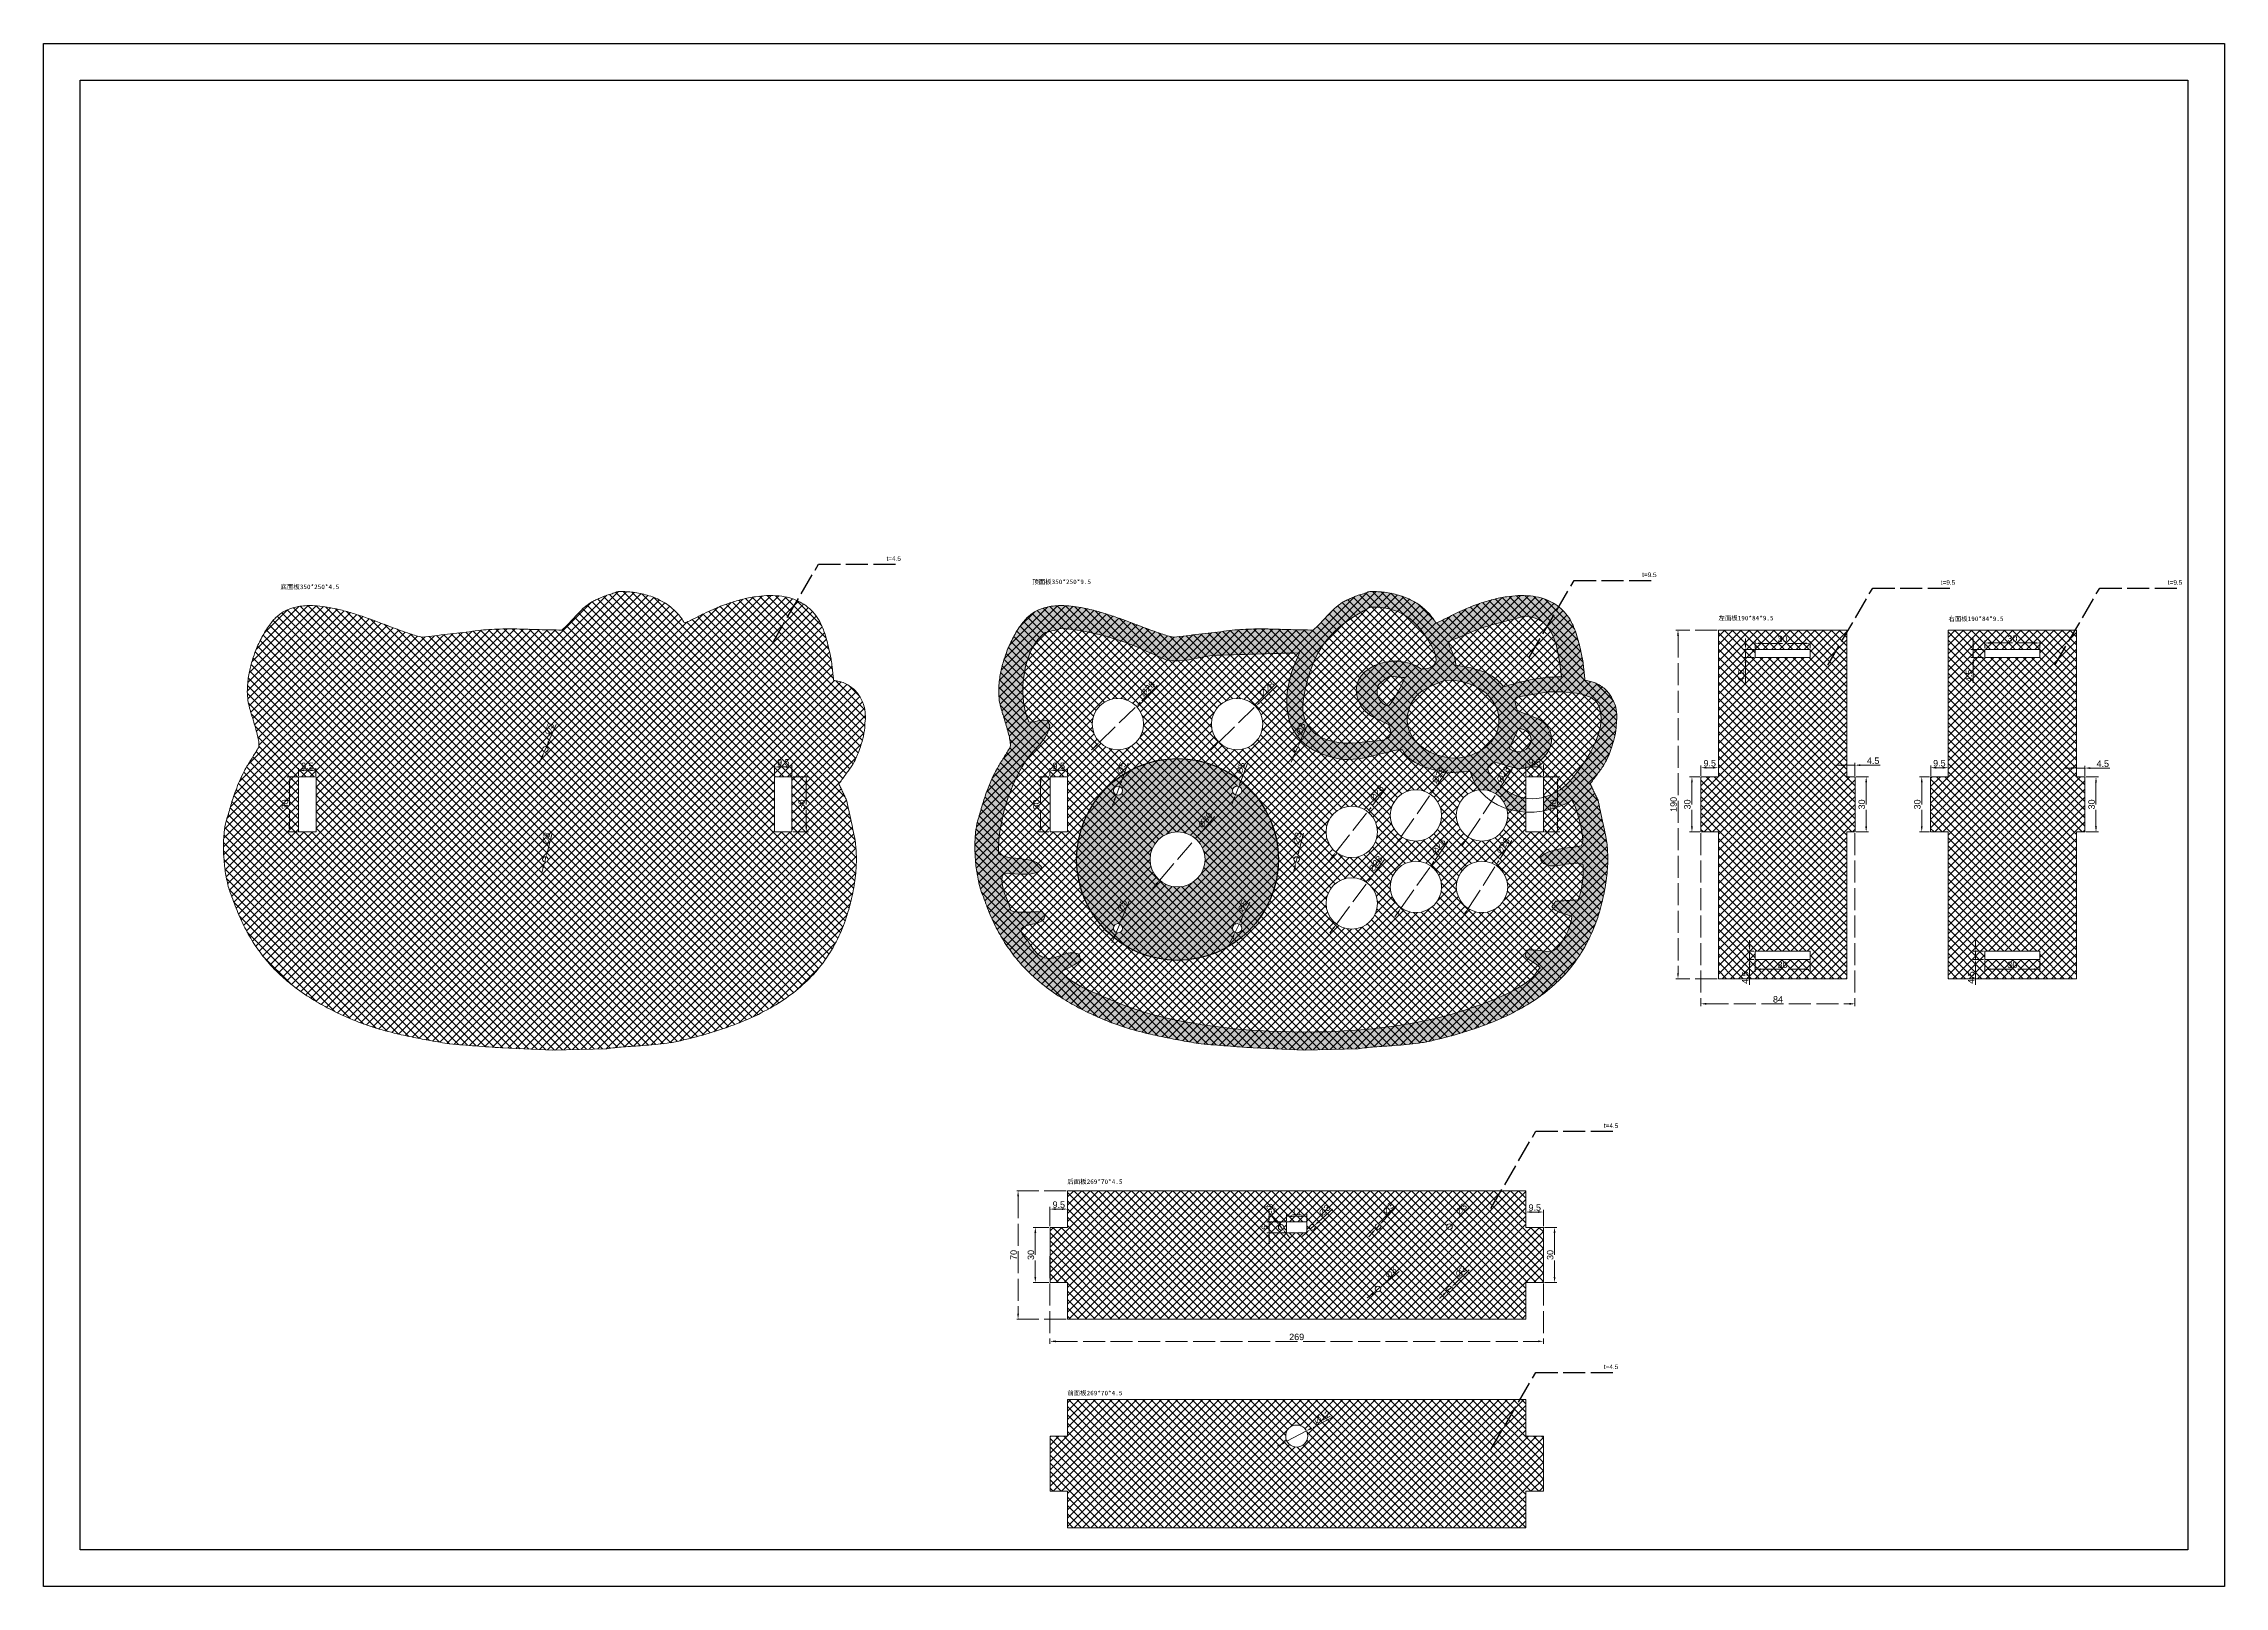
# Model space of a CAD drawing. Header units: millimetres. Extents: x 1977 to 3166, y 1318 to 2159.
import ezdxf

# ---------------------------------------------------------------- set-up
doc = ezdxf.new("R2010")
doc.units = ezdxf.units.MM
doc.linetypes.add('ACAD_ISO02W100', pattern=[15, 12, -3])
for name, color, linetype in [('工作层', 7, 'Continuous'), ('彩印层', 211, 'Continuous'), ('标注层', 50, 'ACAD_ISO02W100')]:
    doc.layers.add(name, color=color, linetype=linetype)
doc.styles.get("Standard").update_dxf_attribs({"font": 'arial.ttf'})
doc.dimstyles.new('ISO-25', dxfattribs={"dimtxt": 3.5, "dimasz": 3, "dimexe": 1.25, "dimexo": 0.625, "dimtad": 1, "dimdec": 8, "dimdsep": 46, "dimtxsty": 'Standard', "dimcen": 2, "dimclrt": 256, "dimadec": 0, "dimazin": 0, "dimtfac": 1, "dimtdec": 8, "dimtmove": 0, "dimatfit": 3, "dimfxl": 1, "dimtfillclr": 7, "dimlwd": 9, "dimlwe": 9, "dimarcsym": 0})

msp = doc.modelspace()

# ---------------------------------------------------------------- texts
at = {"layer": '标注层', "char_height": 2.5, "attachment_point": 1}
for s, width, insert in [('t=4.5', 6.3731291152, (2437.06475459, 1879.1735759)), ('{\\fSimSun|b0|i0|c134|p2;\\C1;顶面板350*250*9.5}', 33.7845474526, (2516.57779501, 1866.503691)), ('t=9.5', 6.3731291152, (2849.05524651, 1870.32070789)), ('{\\fSimSun|b0|i0|c134|p2;\\C1;底面板350*250*4.5}', 33.7845474526, (2106.67566417, 1863.76421916)), ('t=9.5', 6.3731291152, (3011.87014382, 1866.14499605)), ('t=9.5', 6.3731291152, (3135.65404094, 1866.14499605)), ('\\pi-2.5,l2.5;{\\fSimSun|b0|i0|c134|p2;\\C1;左面板190*84*9.5}', 35.7776639124, (2890.65848844, 1846.75094415)), ('\\pi-2.5,l2.5;{\\fSimSun|b0|i0|c134|p2;\\C1;右面板190*84*9.5}', 35.7776639124, (3016.03769497, 1846.36335714)), ('t=4.5', 6.3731291152, (2828.17603744, 1570.01865669)), ('\\pi-2.5,l2.5;{\\fSimSun|b0|i0|c134|p2;\\C1;后面板269*70*4.5}', 35.7776639124, (2535.66101954, 1539.50449822)), ('t=4.5', 6.3731291152, (2828.17603744, 1438.56945563)), ('{\\fSimSun|b0|i0|c134|p2;\\C1;前面板269*70*4.5}', 33.5379747079, (2535.62199072, 1424.2944421))]:
    msp.add_mtext_dynamic_manual_height_columns(s, width=width, gutter_width=12.5, heights=[0], dxfattribs=dict(at, insert=insert))

# ---------------------------------------------------------------- blocks, each defined once
blk = doc.blocks.new('*D56')
at = {"layer": '标注层', "color": 0, "lineweight": 9, "transparency": 16777216}
for p, q in [((2616, 1737.4), (2607.5, 1727.5)), ((2585.9, 1702.5), (2605.5, 1725.3)), ((2584, 1700.3), (2582, 1698))]:
    blk.add_line(p, q, dxfattribs=at)
at = {"layer": '标注层', "color": 0, "transparency": 16777216}
for points in [[(2607.1, 1727.9), (2607.9, 1727.2), (2605.5, 1725.3)], [(2583.6, 1700.6), (2584.4, 1699.9), (2585.9, 1702.5)]]:
    blk.add_solid(points, dxfattribs=at)
at = {"layer": '标注层', "transparency": 16777216, "insert": (2610.8, 1735.3), "char_height": 3.5, "attachment_point": 5, "rotation": 49.2317}
blk.add_mtext('∅30', dxfattribs=at)
blk = doc.blocks.new('*D57')
at = {"layer": '标注层', "color": 0, "lineweight": 9, "transparency": 16777216}
for p, q in [((2709.3, 1752.5), (2701.3, 1742.3)), ((2682.1, 1717.9), (2699.4, 1739.9)), ((2680.2, 1715.5), (2678.4, 1713.2))]:
    blk.add_line(p, q, dxfattribs=at)
at = {"layer": '标注层', "color": 0, "transparency": 16777216}
for points in [[(2700.9, 1742.6), (2701.6, 1741.9), (2699.4, 1739.9)], [(2679.8, 1715.9), (2680.6, 1715.2), (2682.1, 1717.9)]]:
    blk.add_solid(points, dxfattribs=at)
at = {"layer": '标注层', "transparency": 16777216, "insert": (2704.3, 1750.1), "char_height": 3.5, "attachment_point": 5, "rotation": 51.7694}
blk.add_mtext('∅28', dxfattribs=at)
blk = doc.blocks.new('*D58')
at = {"layer": '标注层', "color": 0, "lineweight": 9, "transparency": 16777216}
for p, q in [((2584.8, 1808.7), (2575.4, 1799.5)), ((2553.2, 1777.9), (2573.3, 1797.4)), ((2551.1, 1775.8), (2548.9, 1773.7))]:
    blk.add_line(p, q, dxfattribs=at)
at = {"layer": '标注层', "color": 0, "transparency": 16777216}
for points in [[(2575.1, 1799.9), (2575.8, 1799.2), (2573.3, 1797.4)], [(2550.7, 1776.1), (2551.4, 1775.4), (2553.2, 1777.9)]]:
    blk.add_solid(points, dxfattribs=at)
at = {"layer": '标注层', "transparency": 16777216, "insert": (2579.4, 1806.9), "char_height": 3.5, "attachment_point": 5, "rotation": 44.2934}
blk.add_mtext('∅28', dxfattribs=at)
blk = doc.blocks.new('*D60')
at = {"layer": '标注层', "color": 0, "lineweight": 9, "transparency": 16777216}
for p, q in [((2680.3, 1523.2), (2672.6, 1516.3)), ((2665.9, 1510.3), (2663.6, 1508.3)), ((2668.1, 1512.3), (2670.3, 1514.3))]:
    blk.add_line(p, q, dxfattribs=at)
at = {"layer": '标注层', "color": 0, "transparency": 16777216}
for points in [[(2665.5, 1510.7), (2666.2, 1510), (2668.1, 1512.3)], [(2672.2, 1516.7), (2672.9, 1515.9), (2670.3, 1514.3)]]:
    blk.add_solid(points, dxfattribs=at)
at = {"layer": '标注层', "transparency": 16777216, "insert": (2675.9, 1522.6), "char_height": 3.5, "attachment_point": 5, "rotation": 41.6697}
blk.add_mtext('∅3', dxfattribs=at)
blk = doc.blocks.new('*D61')
at = {"layer": '标注层', "color": 0, "lineweight": 9, "transparency": 16777216}
for p, q in [((2649.8, 1808.6), (2640.4, 1799.5)), ((2618.2, 1777.9), (2638.3, 1797.4)), ((2616, 1775.8), (2613.9, 1773.7))]:
    blk.add_line(p, q, dxfattribs=at)
at = {"layer": '标注层', "color": 0, "transparency": 16777216}
for points in [[(2640.1, 1799.8), (2640.8, 1799.1), (2638.3, 1797.4)], [(2615.7, 1776.2), (2616.4, 1775.5), (2618.2, 1777.9)]]:
    blk.add_solid(points, dxfattribs=at)
at = {"layer": '标注层', "transparency": 16777216, "insert": (2644.5, 1806.9), "char_height": 3.5, "attachment_point": 5, "rotation": 44.087}
blk.add_mtext('∅28', dxfattribs=at)
blk = doc.blocks.new('*D62')
at = {"layer": '标注层', "color": 0, "lineweight": 9, "transparency": 16777216}
for p, q in [((2568.8, 1766.3), (2565.2, 1756.5)), ((2562.4, 1749.1), (2564.1, 1753.7)), ((2561.3, 1746.3), (2560.2, 1743.4))]:
    blk.add_line(p, q, dxfattribs=at)
at = {"layer": '标注层', "color": 0, "transparency": 16777216}
for points in [[(2560.8, 1746.4), (2561.8, 1746.1), (2562.4, 1749.1)], [(2564.7, 1756.7), (2565.6, 1756.4), (2564.1, 1753.7)]]:
    blk.add_solid(points, dxfattribs=at)
at = {"layer": '标注层', "transparency": 16777216, "insert": (2565.2, 1763.7), "char_height": 3.5, "attachment_point": 5, "rotation": 69.3942}
blk.add_mtext('∅5', dxfattribs=at)
blk = doc.blocks.new('*D63')
at = {"layer": '标注层', "color": 0, "lineweight": 9, "transparency": 16777216}
for p, q in [((2633.9, 1766.2), (2630.2, 1756.5)), ((2627.3, 1749.1), (2629.1, 1753.7)), ((2626.3, 1746.3), (2625.2, 1743.5))]:
    blk.add_line(p, q, dxfattribs=at)
at = {"layer": '标注层', "color": 0, "transparency": 16777216}
for points in [[(2625.8, 1746.4), (2626.7, 1746.1), (2627.3, 1749.1)], [(2629.7, 1756.7), (2630.7, 1756.4), (2629.1, 1753.7)]]:
    blk.add_solid(points, dxfattribs=at)
at = {"layer": '标注层', "transparency": 16777216, "insert": (2630.2, 1763.7), "char_height": 3.5, "attachment_point": 5, "rotation": 69.0868}
blk.add_mtext('∅5', dxfattribs=at)
blk = doc.blocks.new('*D64')
at = {"layer": '标注层', "color": 0, "lineweight": 9, "transparency": 16777216}
for p, q in [((2635.2, 1690.7), (2630.6, 1681.3)), ((2627.1, 1674.2), (2629.3, 1678.6)), ((2625.8, 1671.5), (2624.5, 1668.8))]:
    blk.add_line(p, q, dxfattribs=at)
at = {"layer": '标注层', "color": 0, "transparency": 16777216}
for points in [[(2630.2, 1681.6), (2631.1, 1681.1), (2629.3, 1678.6)], [(2625.4, 1671.7), (2626.3, 1671.2), (2627.1, 1674.2)]]:
    blk.add_solid(points, dxfattribs=at)
at = {"layer": '标注层', "transparency": 16777216, "insert": (2631.3, 1688.5), "char_height": 3.5, "attachment_point": 5, "rotation": 63.9537}
blk.add_mtext('∅5', dxfattribs=at)
blk = doc.blocks.new('*D65')
at = {"layer": '标注层', "color": 0, "lineweight": 9, "transparency": 16777216}
for p, q in [((2569.3, 1691.1), (2565.3, 1681.5)), ((2562.3, 1674.1), (2564.2, 1678.7)), ((2561.1, 1671.3), (2560, 1668.5))]:
    blk.add_line(p, q, dxfattribs=at)
at = {"layer": '标注层', "color": 0, "transparency": 16777216}
for points in [[(2564.9, 1681.7), (2565.8, 1681.3), (2564.2, 1678.7)], [(2560.7, 1671.5), (2561.6, 1671.1), (2562.3, 1674.1)]]:
    blk.add_solid(points, dxfattribs=at)
at = {"layer": '标注层', "transparency": 16777216, "insert": (2565.6, 1688.6), "char_height": 3.5, "attachment_point": 5, "rotation": 67.5112}
blk.add_mtext('∅5', dxfattribs=at)
blk = doc.blocks.new('*D66')
at = {"layer": '标注层', "color": 0, "lineweight": 9, "transparency": 16777216}
for p, q in [((2743, 1762.5), (2735.5, 1751.8)), ((2717.7, 1726.4), (2733.8, 1749.4)), ((2716, 1724), (2714.3, 1721.5))]:
    blk.add_line(p, q, dxfattribs=at)
at = {"layer": '标注层', "color": 0, "transparency": 16777216}
for points in [[(2735.1, 1752.1), (2735.9, 1751.5), (2733.8, 1749.4)], [(2715.6, 1724.3), (2716.4, 1723.7), (2717.7, 1726.4)]]:
    blk.add_solid(points, dxfattribs=at)
at = {"layer": '标注层', "transparency": 16777216, "insert": (2738.1, 1759.8), "char_height": 3.5, "attachment_point": 5, "rotation": 54.9608}
blk.add_mtext('∅28', dxfattribs=at)
blk = doc.blocks.new('*D67')
at = {"layer": '标注层', "color": 0, "lineweight": 9, "transparency": 16777216}
for p, q in [((2778.2, 1763.1), (2771, 1752.1)), ((2754.1, 1726.2), (2769.4, 1749.6)), ((2752.4, 1723.7), (2750.8, 1721.2))]:
    blk.add_line(p, q, dxfattribs=at)
at = {"layer": '标注层', "color": 0, "transparency": 16777216}
for points in [[(2770.6, 1752.4), (2771.5, 1751.9), (2769.4, 1749.6)], [(2752, 1723.9), (2752.9, 1723.4), (2754.1, 1726.2)]]:
    blk.add_solid(points, dxfattribs=at)
at = {"layer": '标注层', "transparency": 16777216, "insert": (2773.3, 1760.2), "char_height": 3.5, "attachment_point": 5, "rotation": 56.836}
blk.add_mtext('∅28', dxfattribs=at)
blk = doc.blocks.new('*D68')
at = {"layer": '标注层', "color": 0, "lineweight": 9, "transparency": 16777216}
for p, q in [((2708.7, 1714), (2700.9, 1703.5)), ((2682.4, 1678.7), (2699.1, 1701.1)), ((2680.6, 1676.3), (2678.8, 1673.9))]:
    blk.add_line(p, q, dxfattribs=at)
at = {"layer": '标注层', "color": 0, "transparency": 16777216}
for points in [[(2700.5, 1703.8), (2701.3, 1703.2), (2699.1, 1701.1)], [(2680.2, 1676.6), (2681, 1676), (2682.4, 1678.7)]]:
    blk.add_solid(points, dxfattribs=at)
at = {"layer": '标注层', "transparency": 16777216, "insert": (2703.7, 1711.5), "char_height": 3.5, "attachment_point": 5, "rotation": 53.267}
blk.add_mtext('∅28', dxfattribs=at)
blk = doc.blocks.new('*D69')
at = {"layer": '标注层', "color": 0, "lineweight": 9, "transparency": 16777216}
for p, q in [((2743.1, 1723.5), (2735.5, 1712.8)), ((2717.6, 1687.5), (2733.8, 1710.3)), ((2715.9, 1685), (2714.2, 1682.6))]:
    blk.add_line(p, q, dxfattribs=at)
at = {"layer": '标注层', "color": 0, "transparency": 16777216}
for points in [[(2735.1, 1713.1), (2736, 1712.5), (2733.8, 1710.3)], [(2715.5, 1685.3), (2716.3, 1684.7), (2717.6, 1687.5)]]:
    blk.add_solid(points, dxfattribs=at)
at = {"layer": '标注层', "transparency": 16777216, "insert": (2738.1, 1720.8), "char_height": 3.5, "attachment_point": 5, "rotation": 54.7325}
blk.add_mtext('∅28', dxfattribs=at)
blk = doc.blocks.new('*D70')
at = {"layer": '标注层', "color": 0, "lineweight": 9, "transparency": 16777216}
for p, q in [((2778, 1724.2), (2770.9, 1713.2)), ((2754.2, 1687.1), (2769.3, 1710.7)), ((2752.5, 1684.6), (2750.9, 1682.1))]:
    blk.add_line(p, q, dxfattribs=at)
at = {"layer": '标注层', "color": 0, "transparency": 16777216}
for points in [[(2770.5, 1713.5), (2771.3, 1712.9), (2769.3, 1710.7)], [(2752.1, 1684.9), (2753, 1684.3), (2754.2, 1687.1)]]:
    blk.add_solid(points, dxfattribs=at)
at = {"layer": '标注层', "transparency": 16777216, "insert": (2773.2, 1721.3), "char_height": 3.5, "attachment_point": 5, "rotation": 57.2918}
blk.add_mtext('∅28', dxfattribs=at)
blk = doc.blocks.new('*D71')
at = {"layer": '标注层', "color": 0, "lineweight": 9, "transparency": 16777216}
for p, q in [((2642.7, 1524.8), (2649.3, 1516.8)), ((2653.2, 1512.2), (2651.3, 1514.5)), ((2655.1, 1509.9), (2657, 1507.6))]:
    blk.add_line(p, q, dxfattribs=at)
at = {"layer": '标注层', "color": 0, "transparency": 16777216}
for points in [[(2649.7, 1517.1), (2649, 1516.5), (2651.3, 1514.5)], [(2655.5, 1510.2), (2654.7, 1509.6), (2653.2, 1512.2)]]:
    blk.add_solid(points, dxfattribs=at)
at = {"layer": '标注层', "transparency": 16777216, "insert": (2647, 1523.5), "char_height": 3.5, "attachment_point": 5, "rotation": 309.6435}
blk.add_mtext('∅3', dxfattribs=at)
blk = doc.blocks.new('*D72')
at = {"layer": '标注层', "color": 0, "lineweight": 9, "transparency": 16777216}
for p, q in [((2754.7, 1524), (2747.3, 1516.9)), ((2740.8, 1510.6), (2738.6, 1508.6)), ((2742.9, 1512.7), (2745.1, 1514.8))]:
    blk.add_line(p, q, dxfattribs=at)
at = {"layer": '标注层', "color": 0, "transparency": 16777216}
for points in [[(2740.4, 1511), (2741.1, 1510.3), (2742.9, 1512.7)], [(2746.9, 1517.2), (2747.6, 1516.5), (2745.1, 1514.8)]]:
    blk.add_solid(points, dxfattribs=at)
at = {"layer": '标注层', "transparency": 16777216, "insert": (2750.4, 1523.3), "char_height": 3.5, "attachment_point": 5, "rotation": 43.7573}
blk.add_mtext('∅3', dxfattribs=at)
blk = doc.blocks.new('*D73')
at = {"layer": '标注层', "color": 0, "lineweight": 9, "transparency": 16777216}
for p, q in [((2715.1, 1524.7), (2708.1, 1517.1)), ((2702, 1510.4), (2700, 1508.2)), ((2704, 1512.6), (2706, 1514.9))]:
    blk.add_line(p, q, dxfattribs=at)
at = {"layer": '标注层', "color": 0, "transparency": 16777216}
for points in [[(2701.6, 1510.8), (2702.3, 1510.1), (2704, 1512.6)], [(2707.7, 1517.4), (2708.4, 1516.7), (2706, 1514.9)]]:
    blk.add_solid(points, dxfattribs=at)
at = {"layer": '标注层', "transparency": 16777216, "insert": (2710.7, 1523.7), "char_height": 3.5, "attachment_point": 5, "rotation": 47.4509}
blk.add_mtext('∅3', dxfattribs=at)
blk = doc.blocks.new('*D74')
at = {"layer": '标注层', "color": 0, "lineweight": 9, "transparency": 16777216}
for p, q in [((2716.5, 1489.2), (2708.5, 1482.6)), ((2701.6, 1476.9), (2699.2, 1475)), ((2703.9, 1478.8), (2706.2, 1480.7))]:
    blk.add_line(p, q, dxfattribs=at)
at = {"layer": '标注层', "color": 0, "transparency": 16777216}
for points in [[(2701.2, 1477.3), (2701.9, 1476.5), (2703.9, 1478.8)], [(2708.2, 1483), (2708.8, 1482.2), (2706.2, 1480.7)]]:
    blk.add_solid(points, dxfattribs=at)
at = {"layer": '标注层', "transparency": 16777216, "insert": (2712, 1488.8), "char_height": 3.5, "attachment_point": 5, "rotation": 39.6467}
blk.add_mtext('∅3', dxfattribs=at)
blk = doc.blocks.new('*D75')
at = {"layer": '标注层', "color": 0, "lineweight": 9, "transparency": 16777216}
for p, q in [((2754.7, 1490.1), (2747.3, 1482.9)), ((2740.8, 1476.6), (2738.6, 1474.5)), ((2742.9, 1478.7), (2745.1, 1480.8))]:
    blk.add_line(p, q, dxfattribs=at)
at = {"layer": '标注层', "color": 0, "transparency": 16777216}
for points in [[(2740.4, 1477), (2741.1, 1476.3), (2742.9, 1478.7)], [(2746.9, 1483.2), (2747.6, 1482.5), (2745.1, 1480.8)]]:
    blk.add_solid(points, dxfattribs=at)
at = {"layer": '标注层', "transparency": 16777216, "insert": (2750.3, 1489.3), "char_height": 3.5, "attachment_point": 5, "rotation": 44.1039}
blk.add_mtext('∅3', dxfattribs=at)
blk = doc.blocks.new('*D76')
at = {"layer": '标注层', "color": 0, "lineweight": 9, "transparency": 16777216}
for p, q in [((2655.2, 1516.9), (2655.2, 1520.7)), ((2658.2, 1519.4), (2663.2, 1519.4)), ((2666.2, 1516.9), (2666.2, 1520.7))]:
    blk.add_line(p, q, dxfattribs=at)
at = {"layer": '标注层', "color": 0, "transparency": 16777216}
for points in [[(2658.2, 1519.9), (2658.2, 1518.9), (2655.2, 1519.4)], [(2663.2, 1519.9), (2663.2, 1518.9), (2666.2, 1519.4)]]:
    blk.add_solid(points, dxfattribs=at)
at = {"layer": '标注层', "transparency": 16777216, "insert": (2660.7, 1521.8), "char_height": 3.5, "attachment_point": 5}
blk.add_mtext('11', dxfattribs=at)
blk = doc.blocks.new('*D77')
at = {"layer": '标注层', "color": 0, "lineweight": 9, "transparency": 16777216}
for p, q in [((2645.7, 1519.3), (2645.7, 1522.3)), ((2654.6, 1516.3), (2644.5, 1516.3)), ((2654.6, 1510.3), (2644.5, 1510.3)), ((2645.7, 1516.3), (2645.7, 1510.3)), ((2645.7, 1507.3), (2645.7, 1504.3))]:
    blk.add_line(p, q, dxfattribs=at)
at = {"layer": '标注层', "color": 0, "transparency": 16777216}
for points in [[(2645.2, 1519.3), (2646.2, 1519.3), (2645.7, 1516.3)], [(2645.2, 1507.3), (2646.2, 1507.3), (2645.7, 1510.3)]]:
    blk.add_solid(points, dxfattribs=at)
at = {"layer": '标注层', "transparency": 16777216, "insert": (2643.3, 1513.3), "char_height": 3.5, "attachment_point": 5, "rotation": 90}
blk.add_mtext('6', dxfattribs=at)
blk = doc.blocks.new('*D80')
at = {"layer": '标注层', "color": 0, "lineweight": 9, "transparency": 16777216}
for p, q in [((2666.7, 1787.5), (2662.5, 1778)), ((2660.1, 1772.5), (2661.3, 1775.3)), ((2658.9, 1769.8), (2657.7, 1767))]:
    blk.add_line(p, q, dxfattribs=at)
at = {"layer": '标注层', "color": 0, "transparency": 16777216}
for points in [[(2658.4, 1770), (2659.3, 1769.6), (2660.1, 1772.5)], [(2662.1, 1778.2), (2663, 1777.8), (2661.3, 1775.3)]]:
    blk.add_solid(points, dxfattribs=at)
at = {"layer": '标注层', "transparency": 16777216, "insert": (2662.9, 1785.1), "char_height": 3.5, "attachment_point": 5, "rotation": 66.245}
blk.add_mtext('∅3', dxfattribs=at)
blk = doc.blocks.new('*D81')
at = {"layer": '标注层', "color": 0, "lineweight": 9, "transparency": 16777216}
for p, q in [((2664.4, 1728.3), (2661.8, 1718.3)), ((2660.3, 1712.4), (2661.1, 1715.4)), ((2659.6, 1709.5), (2658.8, 1706.6))]:
    blk.add_line(p, q, dxfattribs=at)
at = {"layer": '标注层', "color": 0, "transparency": 16777216}
for points in [[(2659.1, 1709.7), (2660.1, 1709.4), (2660.3, 1712.4)], [(2661.4, 1718.4), (2662.3, 1718.1), (2661.1, 1715.4)]]:
    blk.add_solid(points, dxfattribs=at)
at = {"layer": '标注层', "transparency": 16777216, "insert": (2661.1, 1725.4), "char_height": 3.5, "attachment_point": 5, "rotation": 75.5143}
blk.add_mtext('∅3', dxfattribs=at)
blk = doc.blocks.new('*D84')
at = {"layer": '标注层', "color": 0, "lineweight": 9, "transparency": 16777216}
for p, q in [((2890, 1838.9), (2867.4, 1838.9)), ((2868.6, 1835.9), (2868.6, 1651.9)), ((2890, 1648.9), (2867.4, 1648.9))]:
    blk.add_line(p, q, dxfattribs=at)
at = {"layer": '标注层', "color": 0, "transparency": 16777216}
for points in [[(2868.1, 1835.9), (2869.1, 1835.9), (2868.6, 1838.9)], [(2868.1, 1651.9), (2869.1, 1651.9), (2868.6, 1648.9)]]:
    blk.add_solid(points, dxfattribs=at)
at = {"layer": '标注层', "transparency": 16777216, "insert": (2866.2, 1743.9), "char_height": 3.5, "attachment_point": 5, "rotation": 90}
blk.add_mtext('190', dxfattribs=at)
blk = doc.blocks.new('*D87')
at = {"layer": '标注层', "color": 0, "lineweight": 9, "transparency": 16777216}
for p, q in [((2525.6, 1758.9), (2519.9, 1758.9)), ((2521.1, 1755.9), (2521.1, 1731.9)), ((2525.6, 1728.9), (2519.9, 1728.9))]:
    blk.add_line(p, q, dxfattribs=at)
at = {"layer": '标注层', "color": 0, "transparency": 16777216}
for points in [[(2520.6, 1755.9), (2521.6, 1755.9), (2521.1, 1758.9)], [(2520.6, 1731.9), (2521.6, 1731.9), (2521.1, 1728.9)]]:
    blk.add_solid(points, dxfattribs=at)
at = {"layer": '标注层', "transparency": 16777216, "insert": (2518.7, 1743.9), "char_height": 3.5, "attachment_point": 5, "rotation": 90}
blk.add_mtext('30', dxfattribs=at)
blk = doc.blocks.new('*D88')
at = {"layer": '标注层', "color": 0, "lineweight": 9, "transparency": 16777216}
for p, q in [((2526.2, 1759.5), (2526.2, 1763.7)), ((2529.2, 1762.5), (2532.7, 1762.5)), ((2535.7, 1759.5), (2535.7, 1763.7))]:
    blk.add_line(p, q, dxfattribs=at)
at = {"layer": '标注层', "color": 0, "transparency": 16777216}
for points in [[(2529.2, 1763), (2529.2, 1762), (2526.2, 1762.5)], [(2532.7, 1763), (2532.7, 1762), (2535.7, 1762.5)]]:
    blk.add_solid(points, dxfattribs=at)
at = {"layer": '标注层', "transparency": 16777216, "insert": (2531, 1764.9), "char_height": 3.5, "attachment_point": 5}
blk.add_mtext('9.5', dxfattribs=at)
blk = doc.blocks.new('*D89')
at = {"layer": '标注层', "color": 0, "lineweight": 9, "transparency": 16777216}
for p, q in [((2795.8, 1758.9), (2804.2, 1758.9)), ((2802.9, 1755.9), (2802.9, 1731.9)), ((2795.8, 1728.9), (2804.2, 1728.9))]:
    blk.add_line(p, q, dxfattribs=at)
at = {"layer": '标注层', "color": 0, "transparency": 16777216}
for points in [[(2802.4, 1755.9), (2803.4, 1755.9), (2802.9, 1758.9)], [(2802.4, 1731.9), (2803.4, 1731.9), (2802.9, 1728.9)]]:
    blk.add_solid(points, dxfattribs=at)
at = {"layer": '标注层', "transparency": 16777216, "insert": (2800.5, 1743.9), "char_height": 3.5, "attachment_point": 5, "rotation": 90}
blk.add_mtext('30', dxfattribs=at)
blk = doc.blocks.new('*D90')
at = {"layer": '标注层', "color": 0, "lineweight": 9, "transparency": 16777216}
for p, q in [((2785.7, 1759.5), (2785.7, 1765.6)), ((2788.7, 1764.3), (2792.2, 1764.3)), ((2795.2, 1759.5), (2795.2, 1765.6))]:
    blk.add_line(p, q, dxfattribs=at)
at = {"layer": '标注层', "color": 0, "transparency": 16777216}
for points in [[(2788.7, 1764.8), (2788.7, 1763.8), (2785.7, 1764.3)], [(2792.2, 1764.8), (2792.2, 1763.8), (2795.2, 1764.3)]]:
    blk.add_solid(points, dxfattribs=at)
at = {"layer": '标注层', "transparency": 16777216, "insert": (2790.5, 1766.8), "char_height": 3.5, "attachment_point": 5}
blk.add_mtext('9.5', dxfattribs=at)
blk = doc.blocks.new('*D95')
at = {"layer": '标注层', "color": 0, "lineweight": 9, "transparency": 16777216}
for p, q in [((2880.5, 1758.9), (2874.9, 1758.9)), ((2876.2, 1755.9), (2876.2, 1731.9)), ((2880.5, 1728.9), (2874.9, 1728.9))]:
    blk.add_line(p, q, dxfattribs=at)
at = {"layer": '标注层', "color": 0, "transparency": 16777216}
for points in [[(2875.7, 1755.9), (2876.7, 1755.9), (2876.2, 1758.9)], [(2875.7, 1731.9), (2876.7, 1731.9), (2876.2, 1728.9)]]:
    blk.add_solid(points, dxfattribs=at)
at = {"layer": '标注层', "transparency": 16777216, "insert": (2873.7, 1743.9), "char_height": 3.5, "attachment_point": 5, "rotation": 90}
blk.add_mtext('30', dxfattribs=at)
blk = doc.blocks.new('*D96')
at = {"layer": '标注层', "color": 0, "lineweight": 9, "transparency": 16777216}
for p, q in [((2881.1, 1759.5), (2881.1, 1765.2)), ((2884.1, 1763.9), (2887.6, 1763.9)), ((2890.6, 1759.5), (2890.6, 1765.2))]:
    blk.add_line(p, q, dxfattribs=at)
at = {"layer": '标注层', "color": 0, "transparency": 16777216}
for points in [[(2884.1, 1764.4), (2884.1, 1763.4), (2881.1, 1763.9)], [(2887.6, 1764.4), (2887.6, 1763.4), (2890.6, 1763.9)]]:
    blk.add_solid(points, dxfattribs=at)
at = {"layer": '标注层', "transparency": 16777216, "insert": (2885.9, 1766.3), "char_height": 3.5, "attachment_point": 5}
blk.add_mtext('9.5', dxfattribs=at)
blk = doc.blocks.new('*D97')
at = {"layer": '标注层', "color": 0, "lineweight": 9, "transparency": 16777216}
for p, q in [((2957.6, 1765.3), (2954.6, 1765.3)), ((2960.6, 1759.5), (2960.6, 1766.6)), ((2960.6, 1765.3), (2965.1, 1765.3)), ((2965.1, 1759.5), (2965.1, 1766.6)), ((2968.1, 1765.3), (2978.9, 1765.3))]:
    blk.add_line(p, q, dxfattribs=at)
at = {"layer": '标注层', "color": 0, "transparency": 16777216}
for points in [[(2957.6, 1765.8), (2957.6, 1764.8), (2960.6, 1765.3)], [(2968.1, 1765.8), (2968.1, 1764.8), (2965.1, 1765.3)]]:
    blk.add_solid(points, dxfattribs=at)
at = {"layer": '标注层', "transparency": 16777216, "insert": (2975, 1767.7), "char_height": 3.5, "attachment_point": 5}
blk.add_mtext('4.5', dxfattribs=at)
blk = doc.blocks.new('*D98')
at = {"layer": '标注层', "color": 0, "lineweight": 9, "transparency": 16777216}
for p, q in [((2965.7, 1758.9), (2972.5, 1758.9)), ((2971.2, 1755.9), (2971.2, 1731.9)), ((2965.7, 1728.9), (2972.5, 1728.9))]:
    blk.add_line(p, q, dxfattribs=at)
at = {"layer": '标注层', "color": 0, "transparency": 16777216}
for points in [[(2970.7, 1755.9), (2971.7, 1755.9), (2971.2, 1758.9)], [(2970.7, 1731.9), (2971.7, 1731.9), (2971.2, 1728.9)]]:
    blk.add_solid(points, dxfattribs=at)
at = {"layer": '标注层', "transparency": 16777216, "insert": (2968.8, 1743.9), "char_height": 3.5, "attachment_point": 5, "rotation": 90}
blk.add_mtext('30', dxfattribs=at)
blk = doc.blocks.new('*D99')
at = {"layer": '标注层', "color": 0, "lineweight": 9, "transparency": 16777216}
for p, q in [((2910.6, 1829), (2910.6, 1832.9)), ((2913.6, 1831.7), (2937.6, 1831.7)), ((2940.6, 1829), (2940.6, 1832.9))]:
    blk.add_line(p, q, dxfattribs=at)
at = {"layer": '标注层', "color": 0, "transparency": 16777216}
for points in [[(2913.6, 1832.2), (2913.6, 1831.2), (2910.6, 1831.7)], [(2937.6, 1832.2), (2937.6, 1831.2), (2940.6, 1831.7)]]:
    blk.add_solid(points, dxfattribs=at)
at = {"layer": '标注层', "transparency": 16777216, "insert": (2925.6, 1834.1), "char_height": 3.5, "attachment_point": 5}
blk.add_mtext('30', dxfattribs=at)
blk = doc.blocks.new('*D100')
at = {"layer": '标注层', "color": 0, "lineweight": 9, "transparency": 16777216}
for p, q in [((2905.4, 1831.4), (2905.4, 1834.4)), ((2910, 1828.4), (2904.2, 1828.4)), ((2910, 1823.9), (2904.2, 1823.9)), ((2905.4, 1828.4), (2905.4, 1823.9)), ((2905.4, 1820.9), (2905.4, 1810.1))]:
    blk.add_line(p, q, dxfattribs=at)
at = {"layer": '标注层', "color": 0, "transparency": 16777216}
for points in [[(2904.9, 1831.4), (2905.9, 1831.4), (2905.4, 1828.4)], [(2904.9, 1820.9), (2905.9, 1820.9), (2905.4, 1823.9)]]:
    blk.add_solid(points, dxfattribs=at)
at = {"layer": '标注层', "transparency": 16777216, "insert": (2903, 1814), "char_height": 3.5, "attachment_point": 5, "rotation": 90}
blk.add_mtext('4.5', dxfattribs=at)
blk = doc.blocks.new('*D101')
at = {"layer": '标注层', "color": 0, "lineweight": 9, "transparency": 16777216}
for p, q in [((2910.6, 1658.8), (2910.6, 1652.7)), ((2913.6, 1654), (2937.6, 1654)), ((2940.6, 1658.8), (2940.6, 1652.7))]:
    blk.add_line(p, q, dxfattribs=at)
at = {"layer": '标注层', "color": 0, "transparency": 16777216}
for points in [[(2913.6, 1654.5), (2913.6, 1653.5), (2910.6, 1654)], [(2937.6, 1654.5), (2937.6, 1653.5), (2940.6, 1654)]]:
    blk.add_solid(points, dxfattribs=at)
at = {"layer": '标注层', "transparency": 16777216, "insert": (2925.6, 1656.4), "char_height": 3.5, "attachment_point": 5}
blk.add_mtext('30', dxfattribs=at)
blk = doc.blocks.new('*D102')
at = {"layer": '标注层', "color": 0, "lineweight": 9, "transparency": 16777216}
for p, q in [((2907.6, 1666.9), (2907.6, 1669.9)), ((2910, 1663.9), (2906.4, 1663.9)), ((2910, 1659.4), (2906.4, 1659.4)), ((2907.6, 1663.9), (2907.6, 1659.4)), ((2907.6, 1656.4), (2907.6, 1645.6))]:
    blk.add_line(p, q, dxfattribs=at)
at = {"layer": '标注层', "color": 0, "transparency": 16777216}
for points in [[(2907.1, 1666.9), (2908.1, 1666.9), (2907.6, 1663.9)], [(2907.1, 1656.4), (2908.1, 1656.4), (2907.6, 1659.4)]]:
    blk.add_solid(points, dxfattribs=at)
at = {"layer": '标注层', "transparency": 16777216, "insert": (2905.2, 1649.5), "char_height": 3.5, "attachment_point": 5, "rotation": 90}
blk.add_mtext('4.5', dxfattribs=at)
blk = doc.blocks.new('*D103')
at = {"layer": '标注层', "color": 0, "lineweight": 9, "transparency": 16777216}
for p, q in [((2881.1, 1728.3), (2881.1, 1634)), ((2965.1, 1728.3), (2965.1, 1634)), ((2884.1, 1635.2), (2962.1, 1635.2))]:
    blk.add_line(p, q, dxfattribs=at)
at = {"layer": '标注层', "color": 0, "transparency": 16777216}
for points in [[(2884.1, 1635.7), (2884.1, 1634.7), (2881.1, 1635.2)], [(2962.1, 1635.7), (2962.1, 1634.7), (2965.1, 1635.2)]]:
    blk.add_solid(points, dxfattribs=at)
at = {"layer": '标注层', "transparency": 16777216, "insert": (2923.1, 1637.6), "char_height": 3.5, "attachment_point": 5}
blk.add_mtext('84', dxfattribs=at)
blk = doc.blocks.new('*D104')
at = {"layer": '标注层', "color": 0, "lineweight": 9, "transparency": 16777216}
for p, q in [((3005.7, 1758.9), (3000.2, 1758.9)), ((3001.5, 1755.9), (3001.5, 1731.9)), ((3005.7, 1728.9), (3000.2, 1728.9))]:
    blk.add_line(p, q, dxfattribs=at)
at = {"layer": '标注层', "color": 0, "transparency": 16777216}
for points in [[(3001, 1755.9), (3002, 1755.9), (3001.5, 1758.9)], [(3001, 1731.9), (3002, 1731.9), (3001.5, 1728.9)]]:
    blk.add_solid(points, dxfattribs=at)
at = {"layer": '标注层', "transparency": 16777216, "insert": (2999.1, 1743.9), "char_height": 3.5, "attachment_point": 5, "rotation": 90}
blk.add_mtext('30', dxfattribs=at)
blk = doc.blocks.new('*D105')
at = {"layer": '标注层', "color": 0, "lineweight": 9, "transparency": 16777216}
for p, q in [((3006.4, 1759.5), (3006.4, 1765.2)), ((3009.4, 1763.9), (3012.9, 1763.9)), ((3015.9, 1759.5), (3015.9, 1765.2))]:
    blk.add_line(p, q, dxfattribs=at)
at = {"layer": '标注层', "color": 0, "transparency": 16777216}
for points in [[(3009.4, 1764.4), (3009.4, 1763.4), (3006.4, 1763.9)], [(3012.9, 1764.4), (3012.9, 1763.4), (3015.9, 1763.9)]]:
    blk.add_solid(points, dxfattribs=at)
at = {"layer": '标注层', "transparency": 16777216, "insert": (3011.1, 1766.3), "char_height": 3.5, "attachment_point": 5}
blk.add_mtext('9.5', dxfattribs=at)
blk = doc.blocks.new('*D106')
at = {"layer": '标注层', "color": 0, "lineweight": 9, "transparency": 16777216}
for p, q in [((3091, 1758.9), (3097.8, 1758.9)), ((3096.5, 1755.9), (3096.5, 1731.9)), ((3091, 1728.9), (3097.8, 1728.9))]:
    blk.add_line(p, q, dxfattribs=at)
at = {"layer": '标注层', "color": 0, "transparency": 16777216}
for points in [[(3096, 1755.9), (3097, 1755.9), (3096.5, 1758.9)], [(3096, 1731.9), (3097, 1731.9), (3096.5, 1728.9)]]:
    blk.add_solid(points, dxfattribs=at)
at = {"layer": '标注层', "transparency": 16777216, "insert": (3094.1, 1743.9), "char_height": 3.5, "attachment_point": 5, "rotation": 90}
blk.add_mtext('30', dxfattribs=at)
blk = doc.blocks.new('*D107')
at = {"layer": '标注层', "color": 0, "lineweight": 9, "transparency": 16777216}
for p, q in [((3082.9, 1763.7), (3079.9, 1763.7)), ((3085.9, 1759.5), (3085.9, 1765)), ((3085.9, 1763.7), (3090.4, 1763.7)), ((3090.4, 1759.5), (3090.4, 1765)), ((3093.4, 1763.7), (3104.1, 1763.7))]:
    blk.add_line(p, q, dxfattribs=at)
at = {"layer": '标注层', "color": 0, "transparency": 16777216}
for points in [[(3082.9, 1764.2), (3082.9, 1763.2), (3085.9, 1763.7)], [(3093.4, 1764.2), (3093.4, 1763.2), (3090.4, 1763.7)]]:
    blk.add_solid(points, dxfattribs=at)
at = {"layer": '标注层', "transparency": 16777216, "insert": (3100.2, 1766.1), "char_height": 3.5, "attachment_point": 5}
blk.add_mtext('4.5', dxfattribs=at)
blk = doc.blocks.new('*D108')
at = {"layer": '标注层', "color": 0, "lineweight": 9, "transparency": 16777216}
for p, q in [((3035.9, 1658.8), (3035.9, 1652.7)), ((3038.9, 1654), (3062.9, 1654)), ((3065.9, 1658.8), (3065.9, 1652.7))]:
    blk.add_line(p, q, dxfattribs=at)
at = {"layer": '标注层', "color": 0, "transparency": 16777216}
for points in [[(3038.9, 1654.5), (3038.9, 1653.5), (3035.9, 1654)], [(3062.9, 1654.5), (3062.9, 1653.5), (3065.9, 1654)]]:
    blk.add_solid(points, dxfattribs=at)
at = {"layer": '标注层', "transparency": 16777216, "insert": (3050.9, 1656.4), "char_height": 3.5, "attachment_point": 5}
blk.add_mtext('30', dxfattribs=at)
blk = doc.blocks.new('*D109')
at = {"layer": '标注层', "color": 0, "lineweight": 9, "transparency": 16777216}
for p, q in [((3030.8, 1666.9), (3030.8, 1669.9)), ((3035.2, 1663.9), (3029.5, 1663.9)), ((3035.2, 1659.4), (3029.5, 1659.4)), ((3030.8, 1663.9), (3030.8, 1659.4)), ((3030.8, 1656.4), (3030.8, 1645.6))]:
    blk.add_line(p, q, dxfattribs=at)
at = {"layer": '标注层', "color": 0, "transparency": 16777216}
for points in [[(3030.3, 1666.9), (3031.3, 1666.9), (3030.8, 1663.9)], [(3030.3, 1656.4), (3031.3, 1656.4), (3030.8, 1659.4)]]:
    blk.add_solid(points, dxfattribs=at)
at = {"layer": '标注层', "transparency": 16777216, "insert": (3028.4, 1649.5), "char_height": 3.5, "attachment_point": 5, "rotation": 90}
blk.add_mtext('4.5', dxfattribs=at)
blk = doc.blocks.new('*D110')
at = {"layer": '标注层', "color": 0, "lineweight": 9, "transparency": 16777216}
for p, q in [((3035.9, 1829), (3035.9, 1833.2)), ((3038.9, 1831.9), (3062.9, 1831.9)), ((3065.9, 1829), (3065.9, 1833.2))]:
    blk.add_line(p, q, dxfattribs=at)
at = {"layer": '标注层', "color": 0, "transparency": 16777216}
for points in [[(3038.9, 1832.4), (3038.9, 1831.4), (3035.9, 1831.9)], [(3062.9, 1832.4), (3062.9, 1831.4), (3065.9, 1831.9)]]:
    blk.add_solid(points, dxfattribs=at)
at = {"layer": '标注层', "transparency": 16777216, "insert": (3050.9, 1834.3), "char_height": 3.5, "attachment_point": 5}
blk.add_mtext('30', dxfattribs=at)
blk = doc.blocks.new('*D111')
at = {"layer": '标注层', "color": 0, "lineweight": 9, "transparency": 16777216}
for p, q in [((3029.6, 1831.4), (3029.6, 1834.4)), ((3035.2, 1828.4), (3028.3, 1828.4)), ((3035.2, 1823.9), (3028.3, 1823.9)), ((3029.6, 1828.4), (3029.6, 1823.9)), ((3029.6, 1820.9), (3029.6, 1810.1))]:
    blk.add_line(p, q, dxfattribs=at)
at = {"layer": '标注层', "color": 0, "transparency": 16777216}
for points in [[(3029.1, 1831.4), (3030.1, 1831.4), (3029.6, 1828.4)], [(3029.1, 1820.9), (3030.1, 1820.9), (3029.6, 1823.9)]]:
    blk.add_solid(points, dxfattribs=at)
at = {"layer": '标注层', "transparency": 16777216, "insert": (3027.2, 1814), "char_height": 3.5, "attachment_point": 5, "rotation": 90}
blk.add_mtext('4.5', dxfattribs=at)
blk = doc.blocks.new('*D114')
at = {"layer": '标注层', "color": 0, "lineweight": 9, "transparency": 16777216}
for p, q in [((2795.8, 1513.3), (2802.6, 1513.3)), ((2801.3, 1510.3), (2801.3, 1486.3)), ((2795.8, 1483.3), (2802.6, 1483.3))]:
    blk.add_line(p, q, dxfattribs=at)
at = {"layer": '标注层', "color": 0, "transparency": 16777216}
for points in [[(2800.8, 1510.3), (2801.8, 1510.3), (2801.3, 1513.3)], [(2800.8, 1486.3), (2801.8, 1486.3), (2801.3, 1483.3)]]:
    blk.add_solid(points, dxfattribs=at)
at = {"layer": '标注层', "transparency": 16777216, "insert": (2798.9, 1498.3), "char_height": 3.5, "attachment_point": 5, "rotation": 90}
blk.add_mtext('30', dxfattribs=at)
blk = doc.blocks.new('*D115')
at = {"layer": '标注层', "color": 0, "lineweight": 9, "transparency": 16777216}
for p, q in [((2785.7, 1513.9), (2785.7, 1522.9)), ((2795.2, 1513.9), (2795.2, 1522.9)), ((2788.7, 1521.7), (2792.2, 1521.7))]:
    blk.add_line(p, q, dxfattribs=at)
at = {"layer": '标注层', "color": 0, "transparency": 16777216}
for points in [[(2788.7, 1522.2), (2788.7, 1521.2), (2785.7, 1521.7)], [(2792.2, 1522.2), (2792.2, 1521.2), (2795.2, 1521.7)]]:
    blk.add_solid(points, dxfattribs=at)
at = {"layer": '标注层', "transparency": 16777216, "insert": (2790.5, 1524.1), "char_height": 3.5, "attachment_point": 5}
blk.add_mtext('9.5', dxfattribs=at)
blk = doc.blocks.new('*D131')
at = {"layer": '标注层', "color": 0, "lineweight": 9, "transparency": 16777216}
for p, q in [((2257, 1787.5), (2252.8, 1778)), ((2250.4, 1772.5), (2251.6, 1775.3)), ((2249.2, 1769.8), (2248, 1767))]:
    blk.add_line(p, q, dxfattribs=at)
at = {"layer": '标注层', "color": 0, "transparency": 16777216}
for points in [[(2248.8, 1770), (2249.7, 1769.6), (2250.4, 1772.5)], [(2252.4, 1778.2), (2253.3, 1777.8), (2251.6, 1775.3)]]:
    blk.add_solid(points, dxfattribs=at)
at = {"layer": '标注层', "transparency": 16777216, "insert": (2253.2, 1785.1), "char_height": 3.5, "attachment_point": 5, "rotation": 66.245}
blk.add_mtext('∅3', dxfattribs=at)
blk = doc.blocks.new('*D132')
at = {"layer": '标注层', "color": 0, "lineweight": 9, "transparency": 16777216}
for p, q in [((2254.8, 1728.3), (2252.2, 1718.3)), ((2250.7, 1712.4), (2251.4, 1715.4)), ((2249.9, 1709.5), (2249.2, 1706.6))]:
    blk.add_line(p, q, dxfattribs=at)
at = {"layer": '标注层', "color": 0, "transparency": 16777216}
for points in [[(2249.4, 1709.7), (2250.4, 1709.4), (2250.7, 1712.4)], [(2251.7, 1718.4), (2252.6, 1718.1), (2251.4, 1715.4)]]:
    blk.add_solid(points, dxfattribs=at)
at = {"layer": '标注层', "transparency": 16777216, "insert": (2251.4, 1725.4), "char_height": 3.5, "attachment_point": 5, "rotation": 75.5143}
blk.add_mtext('∅3', dxfattribs=at)
blk = doc.blocks.new('*D133')
at = {"layer": '标注层', "color": 0, "lineweight": 9, "transparency": 16777216}
for p, q in [((2115.9, 1758.9), (2110.2, 1758.9)), ((2111.5, 1755.9), (2111.5, 1731.9)), ((2115.9, 1728.9), (2110.2, 1728.9))]:
    blk.add_line(p, q, dxfattribs=at)
at = {"layer": '标注层', "color": 0, "transparency": 16777216}
for points in [[(2111, 1755.9), (2112, 1755.9), (2111.5, 1758.9)], [(2111, 1731.9), (2112, 1731.9), (2111.5, 1728.9)]]:
    blk.add_solid(points, dxfattribs=at)
at = {"layer": '标注层', "transparency": 16777216, "insert": (2109.1, 1743.9), "char_height": 3.5, "attachment_point": 5, "rotation": 90}
blk.add_mtext('30', dxfattribs=at)
blk = doc.blocks.new('*D134')
at = {"layer": '标注层', "color": 0, "lineweight": 9, "transparency": 16777216}
for p, q in [((2116.5, 1759.5), (2116.5, 1763.7)), ((2119.5, 1762.5), (2123, 1762.5)), ((2126, 1759.5), (2126, 1763.7))]:
    blk.add_line(p, q, dxfattribs=at)
at = {"layer": '标注层', "color": 0, "transparency": 16777216}
for points in [[(2119.5, 1763), (2119.5, 1762), (2116.5, 1762.5)], [(2123, 1763), (2123, 1762), (2126, 1762.5)]]:
    blk.add_solid(points, dxfattribs=at)
at = {"layer": '标注层', "transparency": 16777216, "insert": (2121.3, 1764.9), "char_height": 3.5, "attachment_point": 5}
blk.add_mtext('9.5', dxfattribs=at)
blk = doc.blocks.new('*D135')
at = {"layer": '标注层', "color": 0, "lineweight": 9, "transparency": 16777216}
for p, q in [((2386.1, 1758.9), (2394.5, 1758.9)), ((2393.3, 1755.9), (2393.3, 1731.9)), ((2386.1, 1728.9), (2394.5, 1728.9))]:
    blk.add_line(p, q, dxfattribs=at)
at = {"layer": '标注层', "color": 0, "transparency": 16777216}
for points in [[(2392.8, 1755.9), (2393.8, 1755.9), (2393.3, 1758.9)], [(2392.8, 1731.9), (2393.8, 1731.9), (2393.3, 1728.9)]]:
    blk.add_solid(points, dxfattribs=at)
at = {"layer": '标注层', "transparency": 16777216, "insert": (2390.8, 1743.9), "char_height": 3.5, "attachment_point": 5, "rotation": 90}
blk.add_mtext('30', dxfattribs=at)
blk = doc.blocks.new('*D136')
at = {"layer": '标注层', "color": 0, "lineweight": 9, "transparency": 16777216}
for p, q in [((2376, 1759.5), (2376, 1765.6)), ((2379, 1764.3), (2382.5, 1764.3)), ((2385.5, 1759.5), (2385.5, 1765.6))]:
    blk.add_line(p, q, dxfattribs=at)
at = {"layer": '标注层', "color": 0, "transparency": 16777216}
for points in [[(2379, 1764.8), (2379, 1763.8), (2376, 1764.3)], [(2382.5, 1764.8), (2382.5, 1763.8), (2385.5, 1764.3)]]:
    blk.add_solid(points, dxfattribs=at)
at = {"layer": '标注层', "transparency": 16777216, "insert": (2380.8, 1766.8), "char_height": 3.5, "attachment_point": 5}
blk.add_mtext('9.5', dxfattribs=at)
blk = doc.blocks.new('*D138')
at = {"layer": '标注层', "color": 0, "lineweight": 9, "transparency": 16777216}
for p, q in [((2535.1, 1533.3), (2507.6, 1533.3)), ((2508.8, 1530.3), (2508.8, 1466.3)), ((2535.1, 1463.3), (2507.6, 1463.3))]:
    blk.add_line(p, q, dxfattribs=at)
at = {"layer": '标注层', "color": 0, "transparency": 16777216}
for points in [[(2508.3, 1530.3), (2509.3, 1530.3), (2508.8, 1533.3)], [(2508.3, 1466.3), (2509.3, 1466.3), (2508.8, 1463.3)]]:
    blk.add_solid(points, dxfattribs=at)
at = {"layer": '标注层', "transparency": 16777216, "insert": (2506.4, 1498.3), "char_height": 3.5, "attachment_point": 5, "rotation": 90}
blk.add_mtext('70', dxfattribs=at)
blk = doc.blocks.new('*D139')
at = {"layer": '标注层', "color": 0, "lineweight": 9, "transparency": 16777216}
for p, q in [((2526.2, 1497.7), (2526.2, 1449.9)), ((2795.2, 1497.7), (2795.2, 1449.9)), ((2529.2, 1451.2), (2792.2, 1451.2))]:
    blk.add_line(p, q, dxfattribs=at)
at = {"layer": '标注层', "color": 0, "transparency": 16777216}
for points in [[(2529.2, 1451.7), (2529.2, 1450.7), (2526.2, 1451.2)], [(2792.2, 1451.7), (2792.2, 1450.7), (2795.2, 1451.2)]]:
    blk.add_solid(points, dxfattribs=at)
at = {"layer": '标注层', "transparency": 16777216, "insert": (2660.7, 1453.6), "char_height": 3.5, "attachment_point": 5}
blk.add_mtext('269', dxfattribs=at)
blk = doc.blocks.new('*D140')
at = {"layer": '标注层', "color": 0, "lineweight": 9, "transparency": 16777216}
for p, q in [((2526.2, 1513.9), (2526.2, 1524.6)), ((2529.2, 1523.3), (2532.7, 1523.3)), ((2535.7, 1513.9), (2535.7, 1524.6))]:
    blk.add_line(p, q, dxfattribs=at)
at = {"layer": '标注层', "color": 0, "transparency": 16777216}
for points in [[(2529.2, 1523.8), (2529.2, 1522.8), (2526.2, 1523.3)], [(2532.7, 1523.8), (2532.7, 1522.8), (2535.7, 1523.3)]]:
    blk.add_solid(points, dxfattribs=at)
at = {"layer": '标注层', "transparency": 16777216, "insert": (2531, 1525.7), "char_height": 3.5, "attachment_point": 5}
blk.add_mtext('9.5', dxfattribs=at)
blk = doc.blocks.new('*D141')
at = {"layer": '标注层', "color": 0, "lineweight": 9, "transparency": 16777216}
for p, q in [((2525.6, 1513.3), (2517, 1513.3)), ((2518.2, 1510.3), (2518.2, 1486.3)), ((2525.6, 1483.3), (2517, 1483.3))]:
    blk.add_line(p, q, dxfattribs=at)
at = {"layer": '标注层', "color": 0, "transparency": 16777216}
for points in [[(2517.7, 1510.3), (2518.7, 1510.3), (2518.2, 1513.3)], [(2517.7, 1486.3), (2518.7, 1486.3), (2518.2, 1483.3)]]:
    blk.add_solid(points, dxfattribs=at)
at = {"layer": '标注层', "transparency": 16777216, "insert": (2515.8, 1498.3), "char_height": 3.5, "attachment_point": 5, "rotation": 90}
blk.add_mtext('30', dxfattribs=at)
blk = doc.blocks.new('*D142')
at = {"layer": '标注层', "color": 0, "lineweight": 9, "transparency": 16777216}
for p, q in [((2680.2, 1409.8), (2668.7, 1403.7)), ((2652.7, 1395.4), (2650.1, 1394)), ((2655.4, 1396.8), (2666, 1402.4))]:
    blk.add_line(p, q, dxfattribs=at)
at = {"layer": '标注层', "color": 0, "transparency": 16777216}
for points in [[(2668.4, 1404.2), (2668.9, 1403.3), (2666, 1402.4)], [(2652.5, 1395.8), (2653, 1394.9), (2655.4, 1396.8)]]:
    blk.add_solid(points, dxfattribs=at)
at = {"layer": '标注层', "transparency": 16777216, "insert": (2674.6, 1409.7), "char_height": 3.5, "attachment_point": 5, "rotation": 27.7648}
blk.add_mtext('∅12', dxfattribs=at)

# ---------------------------------------------------------------- dimensions: what is measured, and where the dimension line sits
at = {"layer": '标注层'}
for p1, p2, distance, picture, middle in [((2890.6153304286, 1838.9017876558), (2890.6153304286, 1648.9017876558), -22.0079845131, '*D84', (2866.1953404585, 1743.9017876558)), ((2910.61533043, 1828.40178766), (2910.61533043, 1823.90178766), -5.19530264, '*D100', (2903.01518468, 1814.00717647)), ((2910.6153304286, 1828.4017876558), (2940.6153304286, 1828.4017876558), 3.2686796559, '*D99', (2925.6153304286, 1834.0836664932)), ((3035.85072576, 1828.40178766), (3035.85072576, 1823.90178766), -6.26881003, '*D111', (3027.17707261, 1814.00717647)), ((3035.8507257566, 1828.4017876558), (3065.8507257566, 1828.4017876558), 3.5133175964, '*D110', (3050.8507257566, 1834.3283044336)), ((2116.5206003043, 1758.9017876558), (2126.0206003043, 1758.9017876558), 3.5980046804, '*D134', (2121.2706003043, 1764.9117977932)), ((2376.0206003043, 1758.9017876558), (2385.5206003043, 1758.9017876558), 5.4454334441, '*D136', (2380.7706003043, 1766.7592265569)), ((2526.2017149708, 1758.9017876558), (2535.7017149708, 1758.9017876558), 3.5980046804, '*D88', (2530.9517149708, 1764.9117977932)), ((2785.7017149708, 1758.9017876558), (2795.2017149708, 1758.9017876558), 5.4454334441, '*D90', (2790.4517149708, 1766.7592265569)), ((2881.1153304286, 1758.9017876558), (2890.6153304286, 1758.9017876558), 5, '*D96', (2885.8653304286, 1766.3137931128)), ((2960.61533043, 1758.90178766), (2965.11533043, 1758.90178766), 6.41165319, '*D97', (2975.00994162, 1767.71828395)), ((3006.3507257566, 1758.9017876558), (3015.8507257566, 1758.9017876558), 5, '*D105', (3011.1007257566, 1766.3137931128)), ((3085.85072576, 1758.90178766), (3090.35072576, 1758.90178766), 4.82301499, '*D107', (3100.24533694, 1766.12964575)), ((2116.5206003043, 1758.9017876558), (2116.5206003043, 1728.9017876558), -5.0532811577, '*D133', (2109.0541199652, 1743.9017876558)), ((2385.5206003043, 1758.9017876558), (2385.5206003043, 1728.9017876558), 7.732149742, '*D135', (2390.8395508649, 1743.9017876558)), ((2526.2017149708, 1758.9017876558), (2526.2017149708, 1728.9017876558), -5.0532811577, '*D87', (2518.7352346316, 1743.9017876558)), ((2795.2017149708, 1758.9017876558), (2795.2017149708, 1728.9017876558), 7.732149742, '*D89', (2800.5206655313, 1743.9017876558)), ((2881.1153304286, 1758.9017876558), (2881.1153304286, 1728.9017876558), -4.9623813404, '*D95', (2873.7397499068, 1743.9017876558)), ((2965.1153304286, 1758.9017876558), (2965.1153304286, 1728.9017876558), 6.1297374982, '*D98', (2968.8318687454, 1743.9017876558)), ((3006.3507257566, 1758.9017876558), (3006.3507257566, 1728.9017876558), -4.8793066669, '*D104', (2999.0582199083, 1743.9017876558)), ((3090.3507257566, 1758.9017876558), (3090.3507257566, 1728.9017876558), 6.162758811, '*D106', (3094.1002853862, 1743.9017876558)), ((2881.1153304286, 1728.9017876558), (2965.1153304286, 1728.9017876558), -93.6974580118, '*D103', (2923.1153304286, 1637.6163351011)), ((2910.61533043, 1663.90178766), (2910.61533043, 1659.40178766), -2.97267678, '*D102', (2905.23781054, 1649.50717647)), ((3035.85072576, 1663.90178766), (3035.85072576, 1659.40178766), -5.05781885, '*D109', (3028.38806379, 1649.50717647)), ((2910.6153304286, 1659.4017876558), (2940.6153304286, 1659.4017876558), -5.4043705794, '*D101', (2925.6153304286, 1656.4106162579)), ((3035.8507257566, 1659.4017876558), (3065.8507257566, 1659.4017876558), -5.4043705794, '*D108', (3050.8507257566, 1656.4106162579)), ((2535.7017149708, 1533.3184363136), (2535.7017149708, 1463.3184363136), -26.8540390514, '*D138', (2506.4356704624, 1498.3184363136)), ((2526.2017149708, 1513.3184363136), (2535.7017149708, 1513.3184363136), 10, '*D140', (2530.9517149708, 1525.7304417707)), ((2655.2032724427, 1516.3184022936), (2655.2032724427, 1510.3184022936), -9.4582337318, '*D77', (2643.3330332539, 1513.3184022936)), ((2655.2032724427, 1516.3184022936), (2666.2032724427, 1516.3184022936), 3.0959881538, '*D76', (2660.7032724427, 1521.796552794)), ((2785.7017149708, 1513.3184363136), (2795.2017149708, 1513.3184363136), 8.360465801, '*D115', (2790.4517149708, 1524.0909075717)), ((2526.2017149708, 1513.3184363136), (2526.2017149708, 1483.3184363136), -7.9549917107, '*D141', (2515.8335240786, 1498.3184363136)), ((2795.2017149708, 1513.3184363136), (2795.2017149708, 1483.3184363136), 6.1482470406, '*D114', (2798.9367628299, 1498.3184363136)), ((2526.2017149708, 1498.3184363136), (2795.2017149708, 1498.3184363136), -47.1488405638, '*D139', (2660.7017149708, 1453.5816012069))]:
    dim = msp.add_aligned_dim(p1=p1, p2=p2, distance=distance, dimstyle='ISO-25', dxfattribs=at)
    dim.commit()
    dim.dimension.update_dxf_attribs({"geometry": picture, "text_midpoint": middle})
for p1, p2, picture, middle in [((2553.2125803756, 1777.8751269353), (2573.254227529, 1797.4284483763), '*D58', (2579.4031887665, 1806.9341321264)), ((2618.1774253732, 1777.911289988), (2638.2893825314, 1797.3922853236), '*D61', (2644.4725477117, 1806.8757560074)), ((2250.41635928, 1772.52887368), (2251.62484133, 1775.27470163), '*D131', (2253.22542023, 1785.14211083)), ((2660.097473947, 1772.52887368), (2661.305955994, 1775.274701632), '*D80', (2662.906534896, 1785.142110829)), ((2562.3535616773, 1749.0617283465), (2564.1132462273, 1753.7418469651), '*D62', (2565.1739478279, 1763.6945760538)), ((2627.3410207318, 1749.0664820681), (2629.1257871728, 1753.7370932435), '*D63', (2630.2398664484, 1763.6839888178)), ((2717.6954863343, 1726.4391579241), (2733.7713215703, 1749.3644173875), '*D66', (2738.0544487947, 1759.8440437662)), ((2754.0748831948, 1726.1822714624), (2769.3919247098, 1749.6213038492), '*D67', (2773.3298327919, 1760.2354749328)), ((2682.0698211195, 1717.9044092182), (2699.3969867851, 1739.8991660934), '*D57', (2704.256877874, 1750.1240967269)), ((2585.9383742864, 1702.5414446221), (2605.5284336182, 1725.2621306895), '*D56', (2610.830061574, 1735.2546144742)), ((2250.661237539, 1712.44947243), (2251.411652051, 1715.354102882), '*D132', (2251.401927108, 1725.35047835)), ((2660.342352206, 1712.44947243), (2661.092766717, 1715.354102882), '*D81', (2661.083041775, 1725.35047835)), ((2717.6498719696, 1687.4712797631), (2733.816935935, 1710.3322955485), '*D69', (2738.1417901025, 1720.794770604)), ((2754.1683583276, 1687.1217161494), (2769.298449577, 1710.6818591622), '*D70', (2773.1517936629, 1721.3270217825)), ((2682.3601886579, 1678.6817490804), (2699.1066192467, 1701.1218262312), '*D68', (2703.6976293365, 1711.4702741444)), ((2562.2771468874, 1674.0919018522), (2564.1896610172, 1678.7116734594), '*D65', (2565.576817542, 1688.6241757154)), ((2627.1356615704, 1674.1556884454), (2629.3311463342, 1678.6478868662), '*D64', (2631.3306987541, 1688.4552154688)), ((2653.173854576, 1512.179480755), (2651.25982786, 1514.489567707), '*D71', (2647.01904056, 1523.541823788)), ((2668.09707542, 1512.321182327), (2670.338043503, 1514.3156903), '*D60', (2675.897366015, 1522.623611236)), ((2704.007980953, 1512.643113243), (2706.036648085, 1514.853205927), '*D73', (2710.730853268, 1523.678853483)), ((2742.938900991, 1512.710751696), (2745.105728047, 1514.785567474), '*D72', (2750.358729148, 1523.290483494)), ((2703.86732398, 1478.79108234), (2706.17730506, 1480.70523683), '*D74', (2712.02644728, 1488.81172512)), ((2742.945196966, 1478.704216207), (2745.099432072, 1480.792102963), '*D75', (2750.300883694, 1489.328643135)), ((2655.3925120267, 1396.7609673721), (2666.0109179148, 1402.351088694), '*D142', (2674.5910847579, 1409.704627893))]:
    dim = msp.add_diameter_dim_2p(p1=p1, p2=p2, dimstyle='ISO-25', dxfattribs=at)
    dim.commit()
    dim.dimension.update_dxf_attribs({"geometry": picture, "text_midpoint": middle})

# ---------------------------------------------------------------- hatches: boundary and pattern name
at = {"layer": '工作层', "lineweight": 9}
h = msp.add_hatch(dxfattribs=at)
h.set_pattern_fill('ANSI37', color=256)
edge = h.paths.add_edge_path()
edge.add_spline(control_points=[(2425.15757123, 1787.05371888), (2425.42484341, 1788.62827248), (2425.56937671, 1790.22951773), (2425.54100912, 1793.45124184), (2425.36637399, 1795.06998628), (2424.72241459, 1797.87369387), (2424.32909102, 1799.07348418), (2423.14704762, 1801.75462463), (2422.27028676, 1803.19709995), (2420.60355154, 1805.264605), (2419.92718965, 1805.98211004), (2417.60285774, 1808.10124974), (2415.7658861, 1809.28918469), (2413.7851671, 1810.15391477)], knot_values=[0, 0, 0, 0, 4.6338358839, 4.6338358839, 9.2676667679, 9.2676667679, 12.8474241739, 12.8474241739, 17.6009495201, 17.6009495201, 20.3968874418, 20.3968874418, 26.5518666953, 26.5518666953, 26.5518666953, 26.5518666953], degree=3, periodic=0)
edge.add_spline(control_points=[(2413.7851671, 1810.15391477), (2413.74712582, 1810.2974352), (2413.24366001, 1810.41589775), (2412.2367284, 1810.65282283), (2411.73326259, 1810.77128538), (2411.22979678, 1810.88974792)], knot_values=[0, 0, 0, 0, 1.5516445291, 1.5516445291, 3.1032890583, 3.1032890583, 3.1032890583, 3.1032890583], degree=3, periodic=0)
edge.add_spline(control_points=[(2411.22979678, 1810.88974792), (2410.72633097, 1811.00821046), (2410.22286516, 1811.12667301), (2409.21593355, 1811.36359809), (2408.71246774, 1811.48206063), (2408.20900193, 1811.60052318)], knot_values=[3.1032890583, 3.1032890583, 3.1032890583, 3.1032890583, 4.6549335874, 4.6549335874, 6.2065781166, 6.2065781166, 6.2065781166, 6.2065781166], degree=3, periodic=0)
edge.add_spline(control_points=[(2408.20900193, 1811.60052318), (2408.12015503, 1812.42976098), (2408.03130812, 1813.25899878), (2407.8536143, 1814.91747438), (2407.7647674, 1815.74671218), (2407.67592049, 1816.57594999), (2407.58707358, 1817.40518779), (2407.49822667, 1818.23442559), (2407.32053286, 1819.89290119), (2407.23168595, 1820.72213899), (2407.14283905, 1821.55137679)], knot_values=[0, 0, 0, 0, 2.5019516255, 2.5019516255, 5.0039032511, 5.0039032511, 5.0039032511, 7.5058548766, 7.5058548766, 10.0078065022, 10.0078065022, 10.0078065022, 10.0078065022], degree=3, periodic=0)
edge.add_spline(control_points=[(2407.14283905, 1821.55137679), (2407.02931418, 1822.11244142), (2406.91599688, 1822.6741146), (2406.44480752, 1824.99750825), (2406.08099703, 1826.76236664), (2405.33774881, 1830.0811017), (2404.96538167, 1831.63616926), (2404.0888218, 1834.90379189), (2403.5757778, 1836.6148104), (2402.58300714, 1839.39108149), (2402.15587396, 1840.47029595), (2401.19078411, 1842.59538719), (2400.65289741, 1843.64190822), (2400.03508646, 1844.65157269)], knot_values=[0, 0, 0, 0, 1.7184657538, 1.7184657538, 7.1038283324, 7.1038283324, 11.8597384297, 11.8597384297, 17.13632135, 17.13632135, 20.5373795416, 20.5373795416, 23.9384377333, 23.9384377333, 23.9384377333, 23.9384377333], degree=3, periodic=0)
edge.add_spline(control_points=[(2400.03508646, 1844.65157269), (2399.13032092, 1846.13019242), (2398.09183402, 1847.53431286), (2395.74557136, 1850.1122601), (2394.43822321, 1851.28377193), (2391.70375797, 1853.25916705), (2390.29133892, 1854.08238736), (2387.34911473, 1855.4587843), (2385.82026705, 1856.01250891), (2382.37633752, 1856.969367), (2380.44871715, 1857.31646213), (2376.21567844, 1857.76551364), (2373.90703111, 1857.81047412), (2369.60479493, 1857.6189161), (2367.60689375, 1857.416546), (2363.10461022, 1856.75632048), (2360.61065145, 1856.24416512), (2355.6579285, 1854.995305), (2353.19940455, 1854.25572868), (2347.99352296, 1852.47290539), (2345.25612687, 1851.40115644), (2340.85358758, 1849.47616719), (2339.16019709, 1848.68475371), (2337.48686373, 1847.85006135)], knot_values=[0, 0, 0, 0, 5.0255592304, 5.0255592304, 10.0511184609, 10.0511184609, 14.7436703089, 14.7436703089, 19.4362171568, 19.4362171568, 25.1282643277, 25.1282643277, 31.8881405201, 31.8881405201, 37.8047052133, 37.8047052133, 45.334754284, 45.334754284, 52.9510307193, 52.9510307193, 61.6792307169, 61.6792307169, 67.2377168397, 67.2377168397, 67.2377168397, 67.2377168397], degree=3, periodic=0)
edge.add_spline(control_points=[(2337.48686373, 1847.85006135), (2336.59839466, 1847.40582681), (2335.70992559, 1846.96159228), (2333.93298744, 1846.0731232), (2333.04451837, 1845.62888867), (2332.1560493, 1845.18465413), (2331.26758023, 1844.74041959), (2330.37911115, 1844.29618506), (2328.60217301, 1843.40771599), (2327.71370393, 1842.96348145), (2326.81802992, 1842.91319813)], knot_values=[0, 0, 0, 0, 2.9800158641, 2.9800158641, 5.9600317283, 5.9600317283, 5.9600317283, 8.9400475924, 8.9400475924, 11.9200634566, 11.9200634566, 11.9200634566, 11.9200634566], degree=3, periodic=0)
edge.add_spline(control_points=[(2326.81802992, 1842.91319813), (2326.31849772, 1843.76705275), (2325.77781731, 1844.5983051), (2324.61964598, 1846.20361999), (2324.00193273, 1846.97812332), (2321.91245317, 1849.35278126), (2320.30238914, 1850.8300413), (2316.82764771, 1853.4278844), (2314.96405118, 1854.54923272), (2313.02201987, 1855.49683882), (2310.66302204, 1856.647902), (2308.18922934, 1857.54357715), (2303.14349865, 1858.89370668), (2300.57230733, 1859.34940603), (2296.81299759, 1859.75377841), (2295.63477654, 1859.84339831), (2293.28088916, 1859.95582131), (2292.10615147, 1859.97880333), (2290.93108336, 1859.97184735)], knot_values=[0, 0, 0, 0, 2.8731784848, 2.8731784848, 5.7463569696, 5.7463569696, 12.0538109862, 12.0538109862, 18.3612700028, 18.3612700028, 18.3612700028, 26.0229807228, 26.0229807228, 33.6846864427, 33.6846864427, 37.1659830641, 37.1659830641, 40.6401799454, 40.6401799454, 40.6401799454, 40.6401799454], degree=3, periodic=0)
edge.add_spline(control_points=[(2290.93108432, 1859.97184773), (2289.88545007, 1859.55680183), (2289.96086953, 1859.79546779), (2288.5530138, 1859.12971497), (2287.62282325, 1858.77799568), (2285.82529386, 1858.21273296), (2284.61855669, 1857.974067), (2282.97394554, 1857.31189678), (2281.71485371, 1856.93147237), (2280.10206979, 1856.00691321), (2279.33595809, 1855.72118437), (2277.82378731, 1855.05891774), (2277.07743029, 1854.68139968), (2276.36019152, 1854.24703867)], knot_values=[0, 0, 0, 0, 1.2732902382, 1.2732902382, 4.2509832116, 4.2509832116, 7.2286811866, 7.2286811866, 10.7057168864, 10.7057168864, 13.0712502942, 13.0712502942, 15.436783702, 15.436783702, 15.436783702, 15.436783702], degree=3, periodic=0)
edge.add_spline(control_points=[(2276.36019152, 1854.24703867), (2275.66930866, 1853.82863872), (2274.99935272, 1853.37725554), (2273.70460759, 1852.42400335), (2273.07967258, 1851.92221144), (2271.26480616, 1850.36319912), (2270.13486725, 1849.25284135), (2267.97389162, 1847.00337022), (2266.94178457, 1845.8654823), (2265.16223914, 1843.93222206), (2264.41447147, 1843.12840443), (2262.48610687, 1841.15040836), (2261.28482956, 1840.00556525), (2260.01236058, 1838.96537062)], knot_values=[0, 0, 0, 0, 2.3270462077, 2.3270462077, 4.6540924154, 4.6540924154, 9.3081798308, 9.3081798308, 13.8963980447, 13.8963980447, 17.2203039309, 17.2203039309, 22.3027807075, 22.3027807075, 22.3027807075, 22.3027807075], degree=3, periodic=0)
edge.add_spline(control_points=[(2260.01236058, 1838.96537062), (2255.9402433, 1838.95458859), (2251.86066061, 1839.05986994), (2243.6891851, 1839.30966075), (2239.5959379, 1839.45485961), (2235.49285756, 1839.52407107), (2231.47105128, 1839.59191158), (2227.43959092, 1839.58718597), (2219.37094646, 1839.23380379), (2215.33158953, 1838.88429211), (2211.32425539, 1838.25459536)], knot_values=[0, 0, 0, 0, 12.2736366128, 12.2736366128, 24.5472732256, 24.5472732256, 24.5472732256, 36.5777928786, 36.5777928786, 48.6083125315, 48.6083125315, 48.6083125315, 48.6083125315], degree=3, periodic=0)
edge.add_spline(control_points=[(2211.32425539, 1838.25459536), (2209.04385144, 1837.98805464), (2206.76344749, 1837.72151392), (2202.20263958, 1837.18843248), (2199.92223562, 1836.92189175), (2197.64183167, 1836.65535103), (2195.36142772, 1836.38881031), (2193.08102376, 1836.12226959), (2188.52021586, 1835.58918814), (2186.2398119, 1835.32264742), (2183.95940795, 1835.0561067)], knot_values=[0, 0, 0, 0, 6.887784501, 6.887784501, 13.775569002, 13.775569002, 13.775569002, 20.663353503, 20.663353503, 27.5511380041, 27.5511380041, 27.5511380041, 27.5511380041], degree=3, periodic=0)
edge.add_spline(control_points=[(2183.95940795, 1835.0561067), (2182.83115292, 1835.27455767), (2181.70163346, 1835.56027466), (2179.45291068, 1836.19566), (2178.33242874, 1836.5468117), (2175.45238404, 1837.49834247), (2173.69678519, 1838.1255789), (2170.18990597, 1839.41329048), (2168.43875168, 1840.07470251), (2164.93582008, 1841.40224856), (2163.18407285, 1842.06869538), (2158.91478309, 1843.67236427), (2156.39312145, 1844.60251906), (2151.45643535, 1846.33834026), (2149.04322393, 1847.14852503), (2144.19852097, 1848.65126555), (2141.76804437, 1849.34516998), (2137.85271423, 1850.3200916), (2136.3832986, 1850.65443591), (2133.07382153, 1851.31807621), (2131.22823892, 1851.62775788), (2127.60890018, 1852.07513554), (2125.83661965, 1852.22147559), (2122.75689052, 1852.30408837), (2121.45358081, 1852.28634455), (2118.84705443, 1852.11699734), (2117.54355219, 1851.96529785), (2114.69386179, 1851.44553619), (2113.15141587, 1851.0389639), (2110.67688961, 1850.11703165), (2109.71767621, 1849.68723973), (2107.86591497, 1848.69122304), (2106.97350014, 1848.12462997), (2106.12951798, 1847.49467372)], knot_values=[0, 0, 0, 0, 3.5667148925, 3.5667148925, 7.133429785, 7.133429785, 12.7579296977, 12.7579296977, 18.3860820644, 18.3860820644, 24.0142344311, 24.0142344311, 32.0733379711, 32.0733379711, 39.6778553286, 39.6778553286, 47.2006567603, 47.2006567603, 51.6771361156, 51.6771361156, 57.2151811499, 57.2151811499, 62.4483118722, 62.4483118722, 66.2643704789, 66.2643704789, 70.0804340853, 70.0804340853, 74.6695761248, 74.6695761248, 77.6790629315, 77.6790629315, 80.6885497381, 80.6885497381, 80.6885497381, 80.6885497381], degree=3, periodic=0)
edge.add_spline(control_points=[(2106.12951798, 1847.49467372), (2105.4849486, 1847.01355906), (2104.8881333, 1846.49141142), (2103.75683537, 1845.40194323), (2103.22295805, 1844.83399982), (2101.99259487, 1843.42875745), (2101.31871609, 1842.57597266), (2099.90084317, 1840.64190922), (2099.17323671, 1839.55099612), (2097.79765021, 1837.327586), (2097.14976925, 1836.19469787), (2095.30452434, 1832.73539635), (2094.20968864, 1830.35658284), (2092.55810228, 1826.21002429), (2091.9381633, 1824.46606246), (2090.72828561, 1820.59324666), (2090.16666971, 1818.45450614), (2089.22022381, 1813.8808382), (2088.86132307, 1811.43930667), (2088.57452414, 1807.40907532), (2088.53784811, 1805.83141138), (2088.65155527, 1802.67036847), (2088.80219516, 1801.08625533), (2089.07091135, 1799.51734379)], knot_values=[0, 0, 0, 0, 2.2551957663, 2.2551957663, 4.5103915326, 4.5103915326, 7.6886384425, 7.6886384425, 11.5406949155, 11.5406949155, 15.3927563902, 15.3927563902, 23.1271112439, 23.1271112439, 28.6033250882, 28.6033250882, 35.1339969817, 35.1339969817, 42.3894542835, 42.3894542835, 47.0147266714, 47.0147266714, 51.6399990594, 51.6399990594, 51.6399990594, 51.6399990594], degree=3, periodic=0)
edge.add_spline(control_points=[(2089.07091135, 1799.51734379), (2089.12652771, 1799.19262466), (2089.19164957, 1798.88019129), (2089.33046693, 1798.26280661), (2089.40448374, 1797.95857164), (2089.63458659, 1797.05258581), (2089.79854084, 1796.45757993), (2090.144108, 1795.2436338), (2090.32651073, 1794.62544319), (2090.77590214, 1793.12531278), (2091.04552022, 1792.24477652), (2091.57736797, 1790.50900987), (2091.83958525, 1789.65430995), (2092.48105524, 1787.53605549), (2092.85639929, 1786.2734908), (2093.56096924, 1783.7681116), (2093.89226935, 1782.52468438), (2094.30039811, 1780.76447093), (2094.41233387, 1780.24893331), (2094.61310656, 1779.21991003), (2094.70213644, 1778.70625577), (2094.84599246, 1777.66245048), (2094.899607, 1777.13135285), (2094.92322876, 1776.32157492), (2094.91856763, 1776.03066577), (2094.87016834, 1775.48040746), (2094.82575543, 1775.22076365), (2094.75711356, 1774.99559738)], knot_values=[0, 0, 0, 0, 0.9133426631, 0.9133426631, 1.8266853262, 1.8266853262, 3.6533706523, 3.6533706523, 5.5771354444, 5.5771354444, 8.3348804938, 8.3348804938, 11.0212564038, 11.0212564038, 15.0007116086, 15.0007116086, 18.9012584663, 18.9012584663, 20.5163156297, 20.5163156297, 22.1313727932, 22.1313727932, 23.8245592141, 23.8245592141, 24.8073958403, 24.8073958403, 25.7902324666, 25.7902324666, 25.7902324666, 25.7902324666], degree=3, periodic=0)
edge.add_spline(control_points=[(2094.75711356, 1774.99559738), (2094.2240321, 1774.13674394), (2093.69095064, 1773.2778905), (2092.62478773, 1771.56018363), (2092.09170627, 1770.70133019), (2091.55862481, 1769.84247675), (2091.02554336, 1768.98362332), (2090.4924619, 1768.12476988), (2089.42629899, 1766.40706301), (2088.89321753, 1765.54820957), (2088.36013607, 1764.68935613)], knot_values=[0, 0, 0, 0, 3.0325312195, 3.0325312195, 6.065062439, 6.065062439, 6.065062439, 9.0975936585, 9.0975936585, 12.1301248779, 12.1301248779, 12.1301248779, 12.1301248779], degree=3, periodic=0)
edge.add_spline(control_points=[(2088.36013607, 1764.68935613), (2087.61514449, 1763.40878873), (2086.91459804, 1762.10489669), (2085.38644388, 1759.05713231), (2084.5857978, 1757.3011802), (2083.09288117, 1753.74836827), (2082.40064099, 1751.95133204), (2080.86141599, 1747.63402699), (2080.05642321, 1745.10031309), (2078.59372006, 1739.99477034), (2077.93609032, 1737.42269159), (2076.99064533, 1734.82940504)], knot_values=[0, 0, 0, 0, 4.376558077, 4.376558077, 10.0971544747, 10.0971544747, 15.8177508724, 15.8177508724, 23.7266263087, 23.7266263087, 31.6355017449, 31.6355017449, 31.6355017449, 31.6355017449], degree=3, periodic=0)
edge.add_spline(control_points=[(2076.99064533, 1734.82940504), (2076.51669665, 1732.76257463), (2076.18694921, 1730.67285787), (2075.67485825, 1725.93690872), (2075.55359395, 1723.28724945), (2075.55825754, 1718.2363258), (2075.6636418, 1715.83325333), (2076.08687051, 1710.69136753), (2076.43262223, 1707.95551145), (2077.14351404, 1703.87953174), (2077.41292642, 1702.52550616), (2078.027635, 1699.83047783), (2078.37249154, 1698.48940422), (2078.76758352, 1697.15831635)], knot_values=[0, 0, 0, 0, 6.2216402698, 6.2216402698, 14.0668581893, 14.0668581893, 21.1977257733, 21.1977257733, 29.3786400686, 29.3786400686, 33.4690972162, 33.4690972162, 37.5595543639, 37.5595543639, 37.5595543639, 37.5595543639], degree=3, periodic=0)
edge.add_spline(control_points=[(2078.76758352, 1697.15831635), (2080.1061766, 1693.84343142), (2081.21401335, 1690.55912605), (2083.71451487, 1684.08879672), (2085.10752056, 1680.9033539), (2088.20919253, 1674.68072563), (2089.91812169, 1671.64419985), (2093.66166091, 1665.77731812), (2095.69628148, 1662.94754107), (2098.65893364, 1659.28978067), (2099.45107958, 1658.35114557), (2102.86238002, 1654.47000594), (2105.65473145, 1651.68075517), (2110.14918126, 1647.70323048), (2111.73793663, 1646.38406851), (2116.67771241, 1642.52130684), (2120.14315517, 1640.13128016), (2126.862493, 1635.9645784), (2130.09305187, 1634.1482897), (2137.02996562, 1630.55281575), (2140.74807707, 1628.80050126), (2144.51138112, 1627.15434412)], knot_values=[0, 0, 0, 0, 10.3229026536, 10.3229026536, 20.6458053072, 20.6458053072, 30.9687079593, 30.9687079593, 41.2916056145, 41.2916056145, 44.9353778609, 44.9353778609, 56.6248609139, 56.6248609139, 62.7551740073, 62.7551740073, 75.2575884664, 75.2575884664, 86.2878719565, 86.2878719565, 98.5541461353, 98.5541461353, 98.5541461353, 98.5541461353], degree=3, periodic=0)
edge.add_spline(control_points=[(2144.51138112, 1627.15434412), (2148.65316981, 1625.34262733), (2152.90113031, 1623.79000541), (2161.50392927, 1621.08139876), (2165.85931352, 1619.92349144), (2173.25461964, 1618.17869793), (2176.28285898, 1617.52616212), (2182.34957292, 1616.29671457), (2185.38812736, 1615.71976919), (2191.91321317, 1614.52225214), (2195.40030009, 1613.90755954), (2198.88568837, 1613.29422624)], knot_values=[0, 0, 0, 0, 13.4389357717, 13.4389357717, 26.8778715434, 26.8778715434, 36.1382665167, 36.1382665167, 45.39866149, 45.39866149, 56.0146615438, 56.0146615438, 56.0146615438, 56.0146615438], degree=3, periodic=0)
edge.add_spline(control_points=[(2198.88568837, 1613.29422624), (2201.25493923, 1613.11653242), (2203.62419009, 1612.9388386), (2208.36269182, 1612.58345096), (2210.73194268, 1612.40575714), (2213.10119354, 1612.22806332), (2215.4704444, 1612.0503695), (2217.83969526, 1611.87267569), (2222.57819698, 1611.51728805), (2224.94744784, 1611.33959423), (2227.3166987, 1611.16190041)], knot_values=[0, 0, 0, 0, 7.1277151049, 7.1277151049, 14.2554302098, 14.2554302098, 14.2554302098, 21.3831453147, 21.3831453147, 28.5108604196, 28.5108604196, 28.5108604196, 28.5108604196], degree=3, periodic=0)
edge.add_line((2227.3166987, 1611.16190041), (2255.07263593, 1609.97300501))
edge.add_line((2255.07263593, 1609.97300501), (2284.60519398, 1610.72566848))
edge.add_spline(control_points=[(2284.60259801, 1610.72533647), (2287.53073125, 1611.13738687), (2290.47786628, 1611.44599881), (2297.01419045, 1611.99907106), (2300.60950757, 1612.217199), (2306.42785641, 1612.61493875), (2308.64487926, 1612.77755887), (2313.08061211, 1613.18556992), (2315.29954718, 1613.43120162), (2319.91788003, 1614.09346768), (2322.31671591, 1614.52371187), (2324.69290909, 1615.07116443)], knot_values=[1.8812690248, 1.8812690248, 1.8812690248, 1.8812690248, 10.8236366637, 10.8236366637, 21.6472733274, 21.6472733274, 28.2928479491, 28.2928479491, 34.9384225708, 34.9384225708, 42.1566411179, 42.1566411179, 42.1566411179, 42.1566411179], degree=3, periodic=0)
edge.add_spline(control_points=[(2324.69290909, 1615.07116443), (2329.35961507, 1616.14632309), (2333.99467635, 1617.32959488), (2343.19555735, 1619.98374968), (2347.76122011, 1621.45466727), (2356.77374768, 1624.76566955), (2361.22048719, 1626.60594218), (2369.90656608, 1630.74448745), (2374.14569633, 1633.04322024), (2381.92093122, 1637.95052805), (2385.48626701, 1640.51306904), (2392.22259504, 1646.12839145), (2395.39193591, 1649.18172279), (2401.21540749, 1655.77015118), (2403.86664766, 1659.30675389), (2408.62857654, 1666.88733743), (2410.71811663, 1670.94191707), (2412.47365348, 1675.13167359)], knot_values=[0, 0, 0, 0, 14.3195500119, 14.3195500119, 28.6391000239, 28.6391000239, 42.9586500358, 42.9586500358, 57.2782000477, 57.2782000477, 70.2890187588, 70.2890187588, 83.2998324699, 83.2998324699, 96.3492464836, 96.3492464836, 109.8201831189, 109.8201831189, 109.8201831189, 109.8201831189], degree=3, periodic=0)
edge.add_spline(control_points=[(2412.47365348, 1675.13167359), (2413.26121463, 1677.01126054), (2413.97787579, 1678.91474649), (2415.30354238, 1682.75564081), (2415.9115462, 1684.6932911), (2417.02634265, 1688.5967152), (2417.53292725, 1690.56260126), (2418.4428281, 1694.5193294), (2418.84609807, 1696.51030141), (2419.7992346, 1702.00160262), (2420.23653319, 1705.52289711), (2420.6505276, 1711.99078135), (2420.69364454, 1714.93229031), (2420.41586212, 1720.69556467), (2420.10920642, 1723.51812927), (2419.58140606, 1726.30749219)], knot_values=[0, 0, 0, 0, 6.0382894663, 6.0382894663, 12.0765789326, 12.0765789326, 18.1148683989, 18.1148683989, 24.1531578653, 24.1531578653, 34.6809413547, 34.6809413547, 43.3865096186, 43.3865096186, 51.7446721317, 51.7446721317, 51.7446721317, 51.7446721317], degree=3, periodic=0)
edge.add_spline(control_points=[(2419.58140606, 1726.30749219), (2419.22601844, 1727.96596779), (2418.87063081, 1729.62444339), (2418.15985555, 1732.9413946), (2417.80446792, 1734.5998702), (2417.44908029, 1736.2583458), (2417.09369266, 1737.9168214), (2416.73830503, 1739.57529701), (2416.02752977, 1742.89224821), (2415.67214214, 1744.55072381), (2415.31675452, 1746.20919942)], knot_values=[0, 0, 0, 0, 5.088376482, 5.088376482, 10.1767529641, 10.1767529641, 10.1767529641, 15.2651294461, 15.2651294461, 20.3535059282, 20.3535059282, 20.3535059282, 20.3535059282], degree=3, periodic=0)
edge.add_spline(control_points=[(2415.31675452, 1746.20919942), (2414.96136689, 1746.94959031), (2414.60597926, 1747.68998121), (2413.895204, 1749.17076299), (2413.53981637, 1749.91115389), (2413.18442874, 1750.65154478)], knot_values=[0, 0, 0, 0, 2.463800192, 2.463800192, 4.927600384, 4.927600384, 4.927600384, 4.927600384], degree=3, periodic=0)
edge.add_spline(control_points=[(2413.18442874, 1750.65154478), (2412.82904111, 1751.39193568), (2412.47365348, 1752.13232657), (2411.76287822, 1753.61310836), (2411.40749059, 1754.35349925), (2411.05210297, 1755.09389015)], knot_values=[4.927600384, 4.927600384, 4.927600384, 4.927600384, 7.391400576, 7.391400576, 9.855200768, 9.855200768, 9.855200768, 9.855200768], degree=3, periodic=0)
edge.add_spline(control_points=[(2411.05210297, 1755.09389015), (2411.61480005, 1755.86389668), (2412.17749712, 1756.6339032), (2413.30289128, 1758.17391626), (2413.86558836, 1758.94392279), (2414.42828544, 1759.71392932), (2414.99098252, 1760.48393585), (2415.5536796, 1761.25394238), (2416.67907376, 1762.79395544), (2417.24177084, 1763.56396197), (2417.80446792, 1764.3339685)], knot_values=[0, 0, 0, 0, 2.8610911437, 2.8610911437, 5.7221822873, 5.7221822873, 5.7221822873, 8.583273431, 8.583273431, 11.4443645747, 11.4443645747, 11.4443645747, 11.4443645747], degree=3, periodic=0)
edge.add_spline(control_points=[(2417.80446792, 1764.3339685), (2418.38803677, 1765.22720787), (2418.92444414, 1766.14658364), (2420.12697584, 1768.41316899), (2420.75328214, 1769.77771461), (2421.88311122, 1772.54745572), (2422.38661093, 1773.95311342), (2423.45634602, 1777.28982956), (2423.98228251, 1779.23115026), (2424.89817013, 1783.13844675), (2425.28794489, 1785.10492944), (2425.15757123, 1787.05371888)], knot_values=[0, 0, 0, 0, 3.099637703, 3.099637703, 7.5004241483, 7.5004241483, 11.9012105936, 11.9012105936, 17.8518158905, 17.8518158905, 23.8024211873, 23.8024211873, 23.8024211873, 23.8024211873], degree=3, periodic=0)
h.paths.add_polyline_path([(2376.0206003, 1758.90178766), (2385.5206003, 1758.90178766), (2385.5206003, 1728.90178766), (2376.0206003, 1728.90178766)], flags=16)
h.paths.add_polyline_path([(2252.5206003, 1773.90178766, -1), (2249.5206003, 1773.90178766, -1)], flags=16)
h.paths.add_polyline_path([(2252.5364448, 1713.90178766, -1), (2249.5364448, 1713.90178766, -1)], flags=16)
h.paths.add_polyline_path([(2126.0206003, 1758.90178766), (2126.0206003, 1728.90178766), (2116.5206003, 1728.90178766), (2116.5206003, 1758.90178766)], flags=16)
h.paths.add_polyline_path([(2254.90953449, 1779.89481358), (2258.24192785, 1787.46644352), (2251.64051543, 1790.37182891), (2248.30812206, 1782.80019896)], flags=24)
h.paths.add_polyline_path([(2253.9092642, 1720.44297084), (2255.97853478, 1728.45249922), (2248.99533558, 1730.25661651), (2246.926065, 1722.24708813)], flags=24)
h.paths.add_polyline_path([(2112.69139827, 1740.32180812), (2112.69139827, 1747.51041658), (2105.47891533, 1747.51041658), (2105.47891533, 1740.32180812)], flags=24)
h.paths.add_polyline_path([(2116.99348571, 1761.27332576), (2125.54055256, 1761.27332576), (2125.54055256, 1768.48580871), (2116.99348571, 1768.48580871)], flags=24)
h.paths.add_polyline_path([(2394.47682917, 1740.32180812), (2394.47682917, 1747.51041658), (2387.26434623, 1747.51041658), (2387.26434623, 1740.32180812)], flags=24)
h.paths.add_polyline_path([(2376.49348571, 1763.12075452), (2385.04055256, 1763.12075452), (2385.04055256, 1770.33323747), (2376.49348571, 1770.33323747)], flags=24)
h = msp.add_hatch(dxfattribs=at)
h.set_pattern_fill('ANSI37', color=256)
edge = h.paths.add_edge_path()
edge.add_spline(control_points=[(2834.8386859, 1787.05371888), (2835.10595807, 1788.62827248), (2835.25049137, 1790.22951773), (2835.22212379, 1793.45124184), (2835.04748865, 1795.06998628), (2834.40352926, 1797.87369387), (2834.01020568, 1799.07348418), (2832.82816229, 1801.75462463), (2831.95140142, 1803.19709995), (2830.2846662, 1805.264605), (2829.60830432, 1805.98211004), (2827.2839724, 1808.10124974), (2825.44700076, 1809.28918469), (2823.46628176, 1810.15391477)], knot_values=[0, 0, 0, 0, 4.6338358839, 4.6338358839, 9.2676667679, 9.2676667679, 12.8474241739, 12.8474241739, 17.6009495201, 17.6009495201, 20.3968874418, 20.3968874418, 26.5518666953, 26.5518666953, 26.5518666953, 26.5518666953], degree=3, periodic=0)
edge.add_spline(control_points=[(2823.46628176, 1810.15391477), (2823.42824049, 1810.2974352), (2822.92477468, 1810.41589775), (2821.91784306, 1810.65282283), (2821.41437725, 1810.77128538), (2820.91091145, 1810.88974792)], knot_values=[0, 0, 0, 0, 1.5516445291, 1.5516445291, 3.1032890583, 3.1032890583, 3.1032890583, 3.1032890583], degree=3, periodic=0)
edge.add_spline(control_points=[(2820.91091145, 1810.88974792), (2820.40744564, 1811.00821046), (2819.90397983, 1811.12667301), (2818.89704821, 1811.36359809), (2818.39358241, 1811.48206063), (2817.8901166, 1811.60052318)], knot_values=[3.1032890583, 3.1032890583, 3.1032890583, 3.1032890583, 4.6549335874, 4.6549335874, 6.2065781166, 6.2065781166, 6.2065781166, 6.2065781166], degree=3, periodic=0)
edge.add_spline(control_points=[(2817.8901166, 1811.60052318), (2817.80126969, 1812.42976098), (2817.71242278, 1813.25899878), (2817.53472897, 1814.91747438), (2817.44588206, 1815.74671218), (2817.35703516, 1816.57594999), (2817.26818825, 1817.40518779), (2817.17934134, 1818.23442559), (2817.00164753, 1819.89290119), (2816.91280062, 1820.72213899), (2816.82395371, 1821.55137679)], knot_values=[0, 0, 0, 0, 2.5019516255, 2.5019516255, 5.0039032511, 5.0039032511, 5.0039032511, 7.5058548766, 7.5058548766, 10.0078065022, 10.0078065022, 10.0078065022, 10.0078065022], degree=3, periodic=0)
edge.add_spline(control_points=[(2816.82395371, 1821.55137679), (2816.71042885, 1822.11244142), (2816.59711155, 1822.6741146), (2816.12592218, 1824.99750825), (2815.7621117, 1826.76236664), (2815.01886348, 1830.0811017), (2814.64649634, 1831.63616926), (2813.76993646, 1834.90379189), (2813.25689247, 1836.6148104), (2812.26412181, 1839.39108149), (2811.83698862, 1840.47029595), (2810.87189878, 1842.59538719), (2810.33401208, 1843.64190822), (2809.71620113, 1844.65157269)], knot_values=[0, 0, 0, 0, 1.7184657538, 1.7184657538, 7.1038283324, 7.1038283324, 11.8597384297, 11.8597384297, 17.13632135, 17.13632135, 20.5373795416, 20.5373795416, 23.9384377333, 23.9384377333, 23.9384377333, 23.9384377333], degree=3, periodic=0)
edge.add_spline(control_points=[(2809.71620113, 1844.65157269), (2808.81143559, 1846.13019242), (2807.77294868, 1847.53431286), (2805.67008129, 1849.84483047), (2804.65604417, 1850.79259717), (2803.57138594, 1851.650405)], knot_values=[0, 0, 0, 0, 5.0255592304, 5.0255592304, 9.008441232, 9.008441232, 9.008441232, 9.008441232], degree=3, periodic=0)
edge.add_spline(control_points=[(2803.57138594, 1851.650405), (2803.28743366, 1851.8749702), (2802.99864145, 1852.09337017), (2801.38487264, 1853.25916705), (2799.97245359, 1854.08238736), (2797.0302294, 1855.4587843), (2795.50138172, 1856.01250891), (2792.05745218, 1856.969367), (2790.12983182, 1857.31646213), (2785.89679311, 1857.76551364), (2783.58814578, 1857.81047412), (2779.2859096, 1857.6189161), (2777.28800842, 1857.416546), (2772.78572488, 1856.75632048), (2770.29176611, 1856.24416512), (2765.33904317, 1854.995305), (2762.88051922, 1854.25572868), (2757.67463763, 1852.47290539), (2754.93724153, 1851.40115644), (2750.53470224, 1849.47616719), (2748.84131176, 1848.68475371), (2747.1679784, 1847.85006135)], knot_values=[9.008441232, 9.008441232, 9.008441232, 9.008441232, 10.0511184609, 10.0511184609, 14.7436703089, 14.7436703089, 19.4362171568, 19.4362171568, 25.1282643277, 25.1282643277, 31.8881405201, 31.8881405201, 37.8047052133, 37.8047052133, 45.334754284, 45.334754284, 52.9510307193, 52.9510307193, 61.6792307169, 61.6792307169, 67.2377168397, 67.2377168397, 67.2377168397, 67.2377168397], degree=3, periodic=0)
edge.add_spline(control_points=[(2747.1679784, 1847.85006135), (2746.27950933, 1847.40582681), (2745.39104026, 1846.96159228), (2743.61410211, 1846.0731232), (2742.72563304, 1845.62888867), (2741.83716396, 1845.18465413), (2740.94869489, 1844.74041959), (2740.06022582, 1844.29618506), (2738.28328767, 1843.40771599), (2737.3948186, 1842.96348145), (2736.49914459, 1842.91319813)], knot_values=[0, 0, 0, 0, 2.9800158641, 2.9800158641, 5.9600317283, 5.9600317283, 5.9600317283, 8.9400475924, 8.9400475924, 11.9200634566, 11.9200634566, 11.9200634566, 11.9200634566], degree=3, periodic=0)
edge.add_spline(control_points=[(2736.49914459, 1842.91319813), (2735.99961239, 1843.76705275), (2735.45893198, 1844.5983051), (2734.30076065, 1846.20361999), (2733.68304739, 1846.97812332), (2731.59356784, 1849.35278126), (2729.98350381, 1850.8300413), (2726.50876238, 1853.4278844), (2724.64516585, 1854.54923272), (2722.70313454, 1855.49683882), (2720.34413671, 1856.647902), (2717.870344, 1857.54357715), (2712.82461332, 1858.89370668), (2710.25342199, 1859.34940603), (2706.49411226, 1859.75377841), (2705.31589121, 1859.84339831), (2702.96200383, 1859.95582131), (2701.78726614, 1859.97880333), (2700.61219803, 1859.97184735)], knot_values=[0, 0, 0, 0, 2.8731784848, 2.8731784848, 5.7463569696, 5.7463569696, 12.0538109862, 12.0538109862, 18.3612700028, 18.3612700028, 18.3612700028, 26.0229807228, 26.0229807228, 33.6846864427, 33.6846864427, 37.1659830641, 37.1659830641, 40.6401799454, 40.6401799454, 40.6401799454, 40.6401799454], degree=3, periodic=0)
edge.add_spline(control_points=[(2700.61219898, 1859.97184773), (2699.56656473, 1859.55680183), (2699.64198419, 1859.79546779), (2698.23412846, 1859.12971497), (2697.30393792, 1858.77799568), (2695.50640853, 1858.21273296), (2694.29967136, 1857.974067), (2692.6550602, 1857.31189678), (2691.39596838, 1856.93147237), (2689.78318446, 1856.00691321), (2689.01707275, 1855.72118437), (2687.50490198, 1855.05891774), (2686.75854495, 1854.68139968), (2686.04130619, 1854.24703867)], knot_values=[0, 0, 0, 0, 1.2732902382, 1.2732902382, 4.2509832116, 4.2509832116, 7.2286811866, 7.2286811866, 10.7057168864, 10.7057168864, 13.0712502942, 13.0712502942, 15.436783702, 15.436783702, 15.436783702, 15.436783702], degree=3, periodic=0)
edge.add_spline(control_points=[(2686.04130619, 1854.24703867), (2685.35042333, 1853.82863872), (2684.68046739, 1853.37725554), (2683.38572225, 1852.42400335), (2682.76078725, 1851.92221144), (2680.94592082, 1850.36319912), (2679.81598192, 1849.25284135), (2677.65500629, 1847.00337022), (2676.62289923, 1845.8654823), (2674.84335381, 1843.93222206), (2674.09558614, 1843.12840443), (2672.16722153, 1841.15040836), (2670.96594422, 1840.00556525), (2669.69347525, 1838.96537062)], knot_values=[0, 0, 0, 0, 2.3270462077, 2.3270462077, 4.6540924154, 4.6540924154, 9.3081798308, 9.3081798308, 13.8963980447, 13.8963980447, 17.2203039309, 17.2203039309, 22.3027807075, 22.3027807075, 22.3027807075, 22.3027807075], degree=3, periodic=0)
edge.add_spline(control_points=[(2669.69347525, 1838.96537062), (2665.62135796, 1838.95458859), (2661.54177528, 1839.05986994), (2653.37029977, 1839.30966075), (2649.27705257, 1839.45485961), (2645.17397222, 1839.52407107), (2641.15216595, 1839.59191158), (2637.12070559, 1839.58718597), (2629.05206112, 1839.23380379), (2625.0127042, 1838.88429211), (2621.00537006, 1838.25459536)], knot_values=[0, 0, 0, 0, 12.2736366128, 12.2736366128, 24.5472732256, 24.5472732256, 24.5472732256, 36.5777928786, 36.5777928786, 48.6083125315, 48.6083125315, 48.6083125315, 48.6083125315], degree=3, periodic=0)
edge.add_spline(control_points=[(2621.00537006, 1838.25459536), (2618.72496611, 1837.98805464), (2616.44456215, 1837.72151392), (2611.88375424, 1837.18843248), (2609.60335029, 1836.92189175), (2607.32294634, 1836.65535103), (2605.04254238, 1836.38881031), (2602.76213843, 1836.12226959), (2598.20133052, 1835.58918814), (2595.92092657, 1835.32264742), (2593.64052262, 1835.0561067)], knot_values=[0, 0, 0, 0, 6.887784501, 6.887784501, 13.775569002, 13.775569002, 13.775569002, 20.663353503, 20.663353503, 27.5511380041, 27.5511380041, 27.5511380041, 27.5511380041], degree=3, periodic=0)
edge.add_spline(control_points=[(2593.64052262, 1835.0561067), (2592.51226758, 1835.27455767), (2591.38274812, 1835.56027466), (2589.13402534, 1836.19566), (2588.0135434, 1836.5468117), (2585.1334987, 1837.49834247), (2583.37789986, 1838.1255789), (2579.87102064, 1839.41329048), (2578.11986635, 1840.07470251), (2574.61693474, 1841.40224856), (2572.86518752, 1842.06869538), (2568.59589776, 1843.67236427), (2566.07423612, 1844.60251906), (2561.13755002, 1846.33834026), (2558.7243386, 1847.14852503), (2553.87963564, 1848.65126555), (2551.44915904, 1849.34516998), (2547.53382889, 1850.3200916), (2546.06441327, 1850.65443591), (2542.7549362, 1851.31807621), (2540.90935359, 1851.62775788), (2537.29001484, 1852.07513554), (2535.51773431, 1852.22147559), (2532.43800519, 1852.30408837), (2531.13469547, 1852.28634455), (2528.5281691, 1852.11699734), (2527.22466686, 1851.96529785), (2524.37497645, 1851.44553619), (2522.83253054, 1851.0389639), (2520.35800427, 1850.11703165), (2519.39879088, 1849.68723973), (2517.54702963, 1848.69122304), (2516.6546148, 1848.12462997), (2515.81063264, 1847.49467372)], knot_values=[0, 0, 0, 0, 3.5667148925, 3.5667148925, 7.133429785, 7.133429785, 12.7579296977, 12.7579296977, 18.3860820644, 18.3860820644, 24.0142344311, 24.0142344311, 32.0733379711, 32.0733379711, 39.6778553286, 39.6778553286, 47.2006567603, 47.2006567603, 51.6771361156, 51.6771361156, 57.2151811499, 57.2151811499, 62.4483118722, 62.4483118722, 66.2643704789, 66.2643704789, 70.0804340853, 70.0804340853, 74.6695761248, 74.6695761248, 77.6790629315, 77.6790629315, 80.6885497381, 80.6885497381, 80.6885497381, 80.6885497381], degree=3, periodic=0)
edge.add_spline(control_points=[(2515.81063264, 1847.49467372), (2515.16606327, 1847.01355906), (2514.56924797, 1846.49141142), (2513.43795003, 1845.40194323), (2512.90407271, 1844.83399982), (2511.67370954, 1843.42875745), (2510.99983076, 1842.57597266), (2509.58195783, 1840.64190922), (2508.85435138, 1839.55099612), (2507.47876488, 1837.327586), (2506.83088392, 1836.19469787), (2504.985639, 1832.73539635), (2503.89080331, 1830.35658284), (2502.23921695, 1826.21002429), (2501.61927797, 1824.46606246), (2500.40940027, 1820.59324666), (2499.84778438, 1818.45450614), (2498.90133847, 1813.8808382), (2498.54243773, 1811.43930667), (2498.25563881, 1807.40907532), (2498.21896278, 1805.83141138), (2498.33266994, 1802.67036847), (2498.48330982, 1801.08625533), (2498.75202601, 1799.51734379)], knot_values=[0, 0, 0, 0, 2.2551957663, 2.2551957663, 4.5103915326, 4.5103915326, 7.6886384425, 7.6886384425, 11.5406949155, 11.5406949155, 15.3927563902, 15.3927563902, 23.1271112439, 23.1271112439, 28.6033250882, 28.6033250882, 35.1339969817, 35.1339969817, 42.3894542835, 42.3894542835, 47.0147266714, 47.0147266714, 51.6399990594, 51.6399990594, 51.6399990594, 51.6399990594], degree=3, periodic=0)
edge.add_spline(control_points=[(2498.75202601, 1799.51734379), (2498.80764238, 1799.19262466), (2498.87276424, 1798.88019129), (2499.01158159, 1798.26280661), (2499.0855984, 1797.95857164), (2499.31570126, 1797.05258581), (2499.47965551, 1796.45757993), (2499.82522266, 1795.2436338), (2500.0076254, 1794.62544319), (2500.45701681, 1793.12531278), (2500.72663488, 1792.24477652), (2501.25848263, 1790.50900987), (2501.52069992, 1789.65430995), (2502.1621699, 1787.53605549), (2502.53751396, 1786.2734908), (2503.24208391, 1783.7681116), (2503.57338401, 1782.52468438), (2503.98151278, 1780.76447093), (2504.09344854, 1780.24893331), (2504.29422123, 1779.21991003), (2504.38325111, 1778.70625577), (2504.52710712, 1777.66245048), (2504.58072167, 1777.13135285), (2504.60434343, 1776.32157492), (2504.5996823, 1776.03066577), (2504.55128301, 1775.48040746), (2504.5068701, 1775.22076365), (2504.43822822, 1774.99559738)], knot_values=[0, 0, 0, 0, 0.9133426631, 0.9133426631, 1.8266853262, 1.8266853262, 3.6533706523, 3.6533706523, 5.5771354444, 5.5771354444, 8.3348804938, 8.3348804938, 11.0212564038, 11.0212564038, 15.0007116086, 15.0007116086, 18.9012584663, 18.9012584663, 20.5163156297, 20.5163156297, 22.1313727932, 22.1313727932, 23.8245592141, 23.8245592141, 24.8073958403, 24.8073958403, 25.7902324666, 25.7902324666, 25.7902324666, 25.7902324666], degree=3, periodic=0)
edge.add_spline(control_points=[(2504.43822822, 1774.99559738), (2503.90514677, 1774.13674394), (2503.37206531, 1773.2778905), (2502.30590239, 1771.56018363), (2501.77282094, 1770.70133019), (2501.23973948, 1769.84247675), (2500.70665802, 1768.98362332), (2500.17357657, 1768.12476988), (2499.10741365, 1766.40706301), (2498.57433219, 1765.54820957), (2498.04125074, 1764.68935613)], knot_values=[0, 0, 0, 0, 3.0325312195, 3.0325312195, 6.065062439, 6.065062439, 6.065062439, 9.0975936585, 9.0975936585, 12.1301248779, 12.1301248779, 12.1301248779, 12.1301248779], degree=3, periodic=0)
edge.add_spline(control_points=[(2498.04125074, 1764.68935613), (2497.29625915, 1763.40878873), (2496.59571271, 1762.10489669), (2495.06755855, 1759.05713231), (2494.26691247, 1757.3011802), (2492.77399584, 1753.74836827), (2492.08175566, 1751.95133204), (2490.54253065, 1747.63402699), (2489.73753787, 1745.10031309), (2488.27483473, 1739.99477034), (2487.61720499, 1737.42269159), (2486.67176, 1734.82940504)], knot_values=[0, 0, 0, 0, 4.376558077, 4.376558077, 10.0971544747, 10.0971544747, 15.8177508724, 15.8177508724, 23.7266263087, 23.7266263087, 31.6355017449, 31.6355017449, 31.6355017449, 31.6355017449], degree=3, periodic=0)
edge.add_spline(control_points=[(2486.67176, 1734.82940504), (2486.19781131, 1732.76257463), (2485.86806387, 1730.67285787), (2485.35597292, 1725.93690872), (2485.23470862, 1723.28724945), (2485.23937221, 1718.2363258), (2485.34475647, 1715.83325333), (2485.76798517, 1710.69136753), (2486.11373689, 1707.95551145), (2486.8246287, 1703.87953174), (2487.09404109, 1702.52550616), (2487.70874967, 1699.83047783), (2488.05360621, 1698.48940422), (2488.44869819, 1697.15831635)], knot_values=[0, 0, 0, 0, 6.2216402698, 6.2216402698, 14.0668581893, 14.0668581893, 21.1977257733, 21.1977257733, 29.3786400686, 29.3786400686, 33.4690972162, 33.4690972162, 37.5595543639, 37.5595543639, 37.5595543639, 37.5595543639], degree=3, periodic=0)
edge.add_spline(control_points=[(2488.44869819, 1697.15831635), (2489.78729127, 1693.84343142), (2490.89512802, 1690.55912605), (2493.39562953, 1684.08879672), (2494.78863522, 1680.9033539), (2497.8903072, 1674.68072563), (2499.59923636, 1671.64419985), (2503.34277558, 1665.77731812), (2505.37739614, 1662.94754107), (2508.34004831, 1659.28978067), (2509.13219425, 1658.35114557), (2512.54349469, 1654.47000594), (2515.33584611, 1651.68075517), (2519.83029593, 1647.70323048), (2521.4190513, 1646.38406851), (2526.35882707, 1642.52130684), (2529.82426983, 1640.13128016), (2536.54360767, 1635.9645784), (2539.77416653, 1634.1482897), (2546.71108029, 1630.55281575), (2550.42919174, 1628.80050126), (2554.19249578, 1627.15434412)], knot_values=[0, 0, 0, 0, 10.3229026536, 10.3229026536, 20.6458053072, 20.6458053072, 30.9687079593, 30.9687079593, 41.2916056145, 41.2916056145, 44.9353778609, 44.9353778609, 56.6248609139, 56.6248609139, 62.7551740073, 62.7551740073, 75.2575884664, 75.2575884664, 86.2878719565, 86.2878719565, 98.5541461353, 98.5541461353, 98.5541461353, 98.5541461353], degree=3, periodic=0)
edge.add_spline(control_points=[(2554.19249578, 1627.15434412), (2558.33428447, 1625.34262733), (2562.58224497, 1623.79000541), (2571.18504394, 1621.08139876), (2575.54042818, 1619.92349144), (2582.93573431, 1618.17869793), (2585.96397365, 1617.52616212), (2592.03068759, 1616.29671457), (2595.06924203, 1615.71976919), (2601.59432784, 1614.52225214), (2605.08141476, 1613.90755954), (2608.56680304, 1613.29422624)], knot_values=[0, 0, 0, 0, 13.4389357717, 13.4389357717, 26.8778715434, 26.8778715434, 36.1382665167, 36.1382665167, 45.39866149, 45.39866149, 56.0146615438, 56.0146615438, 56.0146615438, 56.0146615438], degree=3, periodic=0)
edge.add_spline(control_points=[(2608.56680304, 1613.29422624), (2610.9360539, 1613.11653242), (2613.30530476, 1612.9388386), (2618.04380648, 1612.58345096), (2620.41305734, 1612.40575714), (2622.7823082, 1612.22806332), (2625.15155907, 1612.0503695), (2627.52080993, 1611.87267569), (2632.25931165, 1611.51728805), (2634.62856251, 1611.33959423), (2636.99781337, 1611.16190041)], knot_values=[0, 0, 0, 0, 7.1277151049, 7.1277151049, 14.2554302098, 14.2554302098, 14.2554302098, 21.3831453147, 21.3831453147, 28.5108604196, 28.5108604196, 28.5108604196, 28.5108604196], degree=3, periodic=0)
edge.add_line((2636.99781337, 1611.16190041), (2664.75375059, 1609.97300501))
edge.add_line((2664.75375059, 1609.97300501), (2694.28630865, 1610.72566848))
edge.add_spline(control_points=[(2694.28371268, 1610.72533647), (2697.21184592, 1611.13738687), (2700.15898095, 1611.44599881), (2706.69530512, 1611.99907106), (2710.29062224, 1612.217199), (2716.10897108, 1612.61493875), (2718.32599392, 1612.77755887), (2722.76172678, 1613.18556992), (2724.98066185, 1613.43120162), (2729.59899469, 1614.09346768), (2731.99783058, 1614.52371187), (2734.37402375, 1615.07116443)], knot_values=[1.8812690248, 1.8812690248, 1.8812690248, 1.8812690248, 10.8236366637, 10.8236366637, 21.6472733274, 21.6472733274, 28.2928479491, 28.2928479491, 34.9384225708, 34.9384225708, 42.1566411179, 42.1566411179, 42.1566411179, 42.1566411179], degree=3, periodic=0)
edge.add_spline(control_points=[(2734.37402375, 1615.07116443), (2739.04072973, 1616.14632309), (2743.67579102, 1617.32959488), (2752.87667201, 1619.98374968), (2757.44233478, 1621.45466727), (2766.45486235, 1624.76566955), (2770.90160185, 1626.60594218), (2779.58768075, 1630.74448745), (2783.82681099, 1633.04322024), (2791.60204588, 1637.95052805), (2795.16738168, 1640.51306904), (2801.9037097, 1646.12839145), (2805.07305057, 1649.18172279), (2810.89652215, 1655.77015118), (2813.54776233, 1659.30675389), (2818.3096912, 1666.88733743), (2820.39923129, 1670.94191707), (2822.15476815, 1675.13167359)], knot_values=[0, 0, 0, 0, 14.3195500119, 14.3195500119, 28.6391000239, 28.6391000239, 42.9586500358, 42.9586500358, 57.2782000477, 57.2782000477, 70.2890187588, 70.2890187588, 83.2998324699, 83.2998324699, 96.3492464836, 96.3492464836, 109.8201831189, 109.8201831189, 109.8201831189, 109.8201831189], degree=3, periodic=0)
edge.add_spline(control_points=[(2822.15476815, 1675.13167359), (2822.9423293, 1677.01126054), (2823.65899045, 1678.91474649), (2824.98465705, 1682.75564081), (2825.59266086, 1684.6932911), (2826.70745732, 1688.5967152), (2827.21404191, 1690.56260126), (2828.12394277, 1694.5193294), (2828.52721273, 1696.51030141), (2829.48034926, 1702.00160262), (2829.91764786, 1705.52289711), (2830.33164227, 1711.99078135), (2830.37475921, 1714.93229031), (2830.09697679, 1720.69556467), (2829.79032109, 1723.51812927), (2829.26252073, 1726.30749219)], knot_values=[0, 0, 0, 0, 6.0382894663, 6.0382894663, 12.0765789326, 12.0765789326, 18.1148683989, 18.1148683989, 24.1531578653, 24.1531578653, 34.6809413547, 34.6809413547, 43.3865096186, 43.3865096186, 51.7446721317, 51.7446721317, 51.7446721317, 51.7446721317], degree=3, periodic=0)
edge.add_spline(control_points=[(2829.26252073, 1726.30749219), (2828.9071331, 1727.96596779), (2828.55174547, 1729.62444339), (2827.84097021, 1732.9413946), (2827.48558259, 1734.5998702), (2827.13019496, 1736.2583458), (2826.77480733, 1737.9168214), (2826.4194197, 1739.57529701), (2825.70864444, 1742.89224821), (2825.35325681, 1744.55072381), (2824.99786918, 1746.20919942)], knot_values=[0, 0, 0, 0, 5.088376482, 5.088376482, 10.1767529641, 10.1767529641, 10.1767529641, 15.2651294461, 15.2651294461, 20.3535059282, 20.3535059282, 20.3535059282, 20.3535059282], degree=3, periodic=0)
edge.add_spline(control_points=[(2824.99786918, 1746.20919942), (2824.64248155, 1746.94959031), (2824.28709392, 1747.68998121), (2823.57631867, 1749.17076299), (2823.22093104, 1749.91115389), (2822.86554341, 1750.65154478)], knot_values=[0, 0, 0, 0, 2.463800192, 2.463800192, 4.927600384, 4.927600384, 4.927600384, 4.927600384], degree=3, periodic=0)
edge.add_spline(control_points=[(2822.86554341, 1750.65154478), (2822.51015578, 1751.39193568), (2822.15476815, 1752.13232657), (2821.44399289, 1753.61310836), (2821.08860526, 1754.35349925), (2820.73321763, 1755.09389015)], knot_values=[4.927600384, 4.927600384, 4.927600384, 4.927600384, 7.391400576, 7.391400576, 9.855200768, 9.855200768, 9.855200768, 9.855200768], degree=3, periodic=0)
edge.add_spline(control_points=[(2820.73321763, 1755.09389015), (2821.29591471, 1755.86389668), (2821.85861179, 1756.6339032), (2822.98400595, 1758.17391626), (2823.54670303, 1758.94392279), (2824.10940011, 1759.71392932), (2824.67209719, 1760.48393585), (2825.23479427, 1761.25394238), (2826.36018843, 1762.79395544), (2826.92288551, 1763.56396197), (2827.48558259, 1764.3339685)], knot_values=[0, 0, 0, 0, 2.8610911437, 2.8610911437, 5.7221822873, 5.7221822873, 5.7221822873, 8.583273431, 8.583273431, 11.4443645747, 11.4443645747, 11.4443645747, 11.4443645747], degree=3, periodic=0)
edge.add_spline(control_points=[(2827.48558259, 1764.3339685), (2828.06915143, 1765.22720787), (2828.6055588, 1766.14658364), (2829.80809051, 1768.41316899), (2830.43439681, 1769.77771461), (2831.56422588, 1772.54745572), (2832.06772559, 1773.95311342), (2833.13746068, 1777.28982956), (2833.66339718, 1779.23115026), (2834.5792848, 1783.13844675), (2834.96905956, 1785.10492944), (2834.8386859, 1787.05371888)], knot_values=[0, 0, 0, 0, 3.099637703, 3.099637703, 7.5004241483, 7.5004241483, 11.9012105936, 11.9012105936, 17.8518158905, 17.8518158905, 23.8024211873, 23.8024211873, 23.8024211873, 23.8024211873], degree=3, periodic=0)
h.paths.add_polyline_path([(2662.20171497, 1773.90178766, -1), (2659.20171497, 1773.90178766, -1)], flags=16)
h.paths.add_polyline_path([(2642.23340395, 1787.65178766, -1), (2614.23340395, 1787.65178766, -1)], flags=16)
h.paths.add_polyline_path([(2739.73340395, 1737.90178766, -1), (2711.73340395, 1737.90178766, -1)], flags=16)
h.paths.add_polyline_path([(2704.73340395, 1728.90178766, -1), (2676.73340395, 1728.90178766, -1)], flags=16)
h.paths.add_polyline_path([(2775.73340395, 1737.90178766, -1), (2747.73340395, 1737.90178766, -1)], flags=16)
h.paths.add_polyline_path([(2630.73340395, 1751.40178766, -1), (2625.73340395, 1751.40178766, -1)], flags=16)
h.paths.add_polyline_path([(2739.73340395, 1698.90178766, -1), (2711.73340395, 1698.90178766, -1)], flags=16)
h.paths.add_polyline_path([(2662.21755946, 1713.90178766, -1), (2659.21755946, 1713.90178766, -1)], flags=16)
h.paths.add_polyline_path([(2785.70171497, 1758.90178766), (2795.20171497, 1758.90178766), (2795.20171497, 1728.90178766), (2785.70171497, 1728.90178766)], flags=16)
h.paths.add_polyline_path([(2704.73340395, 1689.90178766, -1), (2676.73340395, 1689.90178766, -1)], flags=16)
h.paths.add_polyline_path([(2775.73340395, 1698.90178766, -1), (2747.73340395, 1698.90178766, -1)], flags=16)
h.paths.add_polyline_path([(2577.23340395, 1787.65178766, -1), (2549.23340395, 1787.65178766, -1)], flags=16)
h.paths.add_polyline_path([(2610.73340395, 1713.90178766, -1), (2580.73340395, 1713.90178766, -1)], flags=16)
h.paths.add_polyline_path([(2565.73340395, 1751.40178766, -1), (2560.73340395, 1751.40178766, -1)], flags=16)
h.paths.add_polyline_path([(2630.73340395, 1676.40178766, -1), (2625.73340395, 1676.40178766, -1)], flags=16)
h.paths.add_polyline_path([(2535.70171497, 1758.90178766), (2535.70171497, 1728.90178766), (2526.20171497, 1728.90178766), (2526.20171497, 1758.90178766)], flags=16)
h.paths.add_polyline_path([(2565.73340395, 1676.40178766, -1), (2560.73340395, 1676.40178766, -1)], flags=16)
h.paths.add_polyline_path([(2610.02119225, 1728.71897367), (2617.19886884, 1737.04369253), (2611.73645014, 1741.75345815), (2604.55877356, 1733.4287393)], flags=24)
h.paths.add_polyline_path([(2703.73227713, 1743.55154904), (2710.53431249, 1752.18591642), (2704.86871218, 1756.64919809), (2698.06667681, 1748.01483071)], flags=24)
h.paths.add_polyline_path([(2578.02788259, 1800.48571201), (2585.89552784, 1808.16165777), (2580.85881364, 1813.32415914), (2572.99116839, 1805.64821338)], flags=24)
h.paths.add_polyline_path([(2643.07402028, 1800.43233222), (2650.96926677, 1808.0798853), (2645.95118296, 1813.26049773), (2638.05593648, 1805.61294465)], flags=24)
h.paths.add_polyline_path([(2567.13916597, 1758.53543156), (2570.05056766, 1766.27869739), (2563.29951251, 1768.81703635), (2560.38811082, 1761.07377052)], flags=24)
h.paths.add_polyline_path([(2632.17737929, 1758.51437585), (2635.13027902, 1766.2419116), (2628.39293833, 1768.8164311), (2625.4400386, 1761.08889535)], flags=24)
h.paths.add_polyline_path([(2632.79792009, 1683.13298701), (2636.43035413, 1690.56533849), (2629.95037323, 1693.73231777), (2626.31793919, 1686.29996629)], flags=24)
h.paths.add_polyline_path([(2567.37145488, 1683.4032437), (2570.53571342, 1691.04666528), (2563.87170864, 1693.80546039), (2560.7074501, 1686.16203881)], flags=24)
h.paths.add_polyline_path([(2737.8965587, 1753.25248403), (2744.20736578, 1762.25213397), (2738.30207853, 1766.3930871), (2731.99127145, 1757.39343715)], flags=24)
h.paths.add_polyline_path([(2773.3877232, 1753.64227861), (2779.40065457, 1762.84361772), (2773.36302523, 1766.78911417), (2767.35009386, 1757.58777506)], flags=24)
h.paths.add_polyline_path([(2703.34497649, 1704.88626131), (2709.9190357, 1713.69544575), (2704.13872592, 1718.00913665), (2697.56466671, 1709.1999522)], flags=24)
h.paths.add_polyline_path([(2737.95763412, 1714.20389239), (2744.30425439, 1723.17832253), (2738.41551558, 1727.34277514), (2732.06889532, 1718.368345)], flags=24)
h.paths.add_polyline_path([(2773.26213338, 1714.73449463), (2779.20167466, 1723.98337751), (2773.1328486, 1727.8807177), (2767.19330732, 1718.63183482)], flags=24)
h.paths.add_polyline_path([(2664.59064915, 1779.89481358), (2667.92304252, 1787.46644352), (2661.32163009, 1790.37182891), (2657.98923673, 1782.80019896)], flags=24)
h.paths.add_polyline_path([(2663.59037887, 1720.44297084), (2665.65964944, 1728.45249922), (2658.67645024, 1730.25661651), (2656.60717967, 1722.24708813)], flags=24)
h.paths.add_polyline_path([(2522.37251294, 1740.32180812), (2522.37251294, 1747.51041658), (2515.16002999, 1747.51041658), (2515.16002999, 1740.32180812)], flags=24)
h.paths.add_polyline_path([(2526.67460037, 1761.27332576), (2535.22166722, 1761.27332576), (2535.22166722, 1768.48580871), (2526.67460037, 1768.48580871)], flags=24)
h.paths.add_polyline_path([(2804.15794384, 1740.32180812), (2804.15794384, 1747.51041658), (2796.94546089, 1747.51041658), (2796.94546089, 1740.32180812)], flags=24)
h.paths.add_polyline_path([(2786.17460037, 1763.12075452), (2794.72166722, 1763.12075452), (2794.72166722, 1770.33323747), (2786.17460037, 1770.33323747)], flags=24)
h = msp.add_hatch(dxfattribs=at)
h.set_pattern_fill('ANSI37', color=256)
h.paths.add_polyline_path([(2960.61533043, 1763.90178766), (2960.61533043, 1837.90178766), (2960.61533043, 1838.90178766), (2890.61533043, 1838.90178766), (2890.61533043, 1837.90178766), (2890.61533043, 1763.90178766), (2890.61533043, 1758.90178766), (2881.11533043, 1758.90178766), (2881.11533043, 1728.90178766), (2890.61533043, 1728.90178766), (2890.61533043, 1723.90178766), (2890.61533043, 1649.90178766), (2890.61533043, 1648.90178766), (2960.61533043, 1648.90178766), (2960.61533043, 1649.90178766), (2960.61533043, 1723.90178766), (2960.61533043, 1728.90178766), (2965.11533043, 1728.90178766), (2965.11533043, 1758.90178766), (2960.61533043, 1758.90178766)])
h.paths.add_polyline_path([(2910.61533043, 1823.90178766), (2910.61533043, 1828.40178766), (2940.61533043, 1828.40178766), (2940.61533043, 1823.90178766)], flags=16)
h.paths.add_polyline_path([(2940.61533043, 1663.90178766), (2940.61533043, 1659.40178766), (2910.61533043, 1659.40178766), (2910.61533043, 1663.90178766)], flags=16)
h.paths.add_polyline_path([(2922.03535089, 1830.44638818), (2929.22395935, 1830.44638818), (2929.22395935, 1837.65887113), (2922.03535089, 1837.65887113)], flags=24)
h.paths.add_polyline_path([(2906.64649437, 1809.80049161), (2906.64649437, 1818.34755846), (2899.43401142, 1818.34755846), (2899.43401142, 1809.80049161)], flags=24)
h.paths.add_polyline_path([(2922.03535089, 1652.77333795), (2929.22395935, 1652.77333795), (2929.22395935, 1659.9858209), (2922.03535089, 1659.9858209)], flags=24)
h.paths.add_polyline_path([(2908.86912022, 1645.30049161), (2908.86912022, 1653.84755846), (2901.65663728, 1653.84755846), (2901.65663728, 1645.30049161)], flags=9)
h = msp.add_hatch(dxfattribs=at)
h.set_pattern_fill('ANSI37', color=256)
h.paths.add_polyline_path([(3015.85072576, 1728.90178766), (3015.85072576, 1723.90178766), (3015.85072576, 1649.90178766), (3015.85072576, 1648.90178766), (3085.85072576, 1648.90178766), (3085.85072576, 1649.90178766), (3085.85072576, 1723.90178766), (3085.85072576, 1728.90178766), (3090.35072576, 1728.90178766), (3090.35072576, 1758.90178766), (3085.85072576, 1758.90178766), (3085.85072576, 1763.90178766), (3085.85072576, 1837.90178766), (3085.85072576, 1838.90178766), (3015.85072576, 1838.90178766), (3015.85072576, 1837.90178766), (3015.85072576, 1763.90178766), (3015.85072576, 1758.90178766), (3006.35072576, 1758.90178766), (3006.35072576, 1728.90178766)])
h.paths.add_polyline_path([(3065.85072576, 1663.90178766), (3065.85072576, 1659.40178766), (3035.85072576, 1659.40178766), (3035.85072576, 1663.90178766)], flags=16)
h.paths.add_polyline_path([(3035.85072576, 1823.90178766), (3035.85072576, 1828.40178766), (3065.85072576, 1828.40178766), (3065.85072576, 1823.90178766)], flags=16)
h.paths.add_polyline_path([(3047.27074622, 1652.77333795), (3054.45935468, 1652.77333795), (3054.45935468, 1659.9858209), (3047.27074622, 1659.9858209)], flags=24)
h.paths.add_polyline_path([(3032.01937348, 1645.30049161), (3032.01937348, 1653.84755846), (3024.80689053, 1653.84755846), (3024.80689053, 1645.30049161)], flags=9)
h.paths.add_polyline_path([(3047.27074622, 1830.69102613), (3054.45935468, 1830.69102613), (3054.45935468, 1837.90350907), (3047.27074622, 1837.90350907)], flags=24)
h.paths.add_polyline_path([(3030.8083823, 1809.80049161), (3030.8083823, 1818.34755846), (3023.59589935, 1818.34755846), (3023.59589935, 1809.80049161)], flags=24)
h = msp.add_hatch(dxfattribs=at)
h.set_pattern_fill('ANSI37', color=256)
h.paths.add_polyline_path([(2795.20171497, 1513.31843631), (2785.70171497, 1513.31843631), (2785.70171497, 1515.81843631), (2785.70171497, 1533.31843631), (2535.70171497, 1533.31843631), (2535.70171497, 1513.31843631), (2526.20171497, 1513.31843631), (2526.20171497, 1483.31843631), (2535.70171497, 1483.31843631), (2535.70171497, 1463.31843631), (2785.70171497, 1463.31843631), (2785.70171497, 1480.81843631), (2785.70171497, 1483.31843631), (2795.20171497, 1483.31843631)])
h.paths.add_polyline_path([(2650.71684122, 1513.33452423, -1), (2653.71684122, 1513.33452423, -1)], flags=16)
h.paths.add_polyline_path([(2655.20327244, 1510.31840229), (2655.20327244, 1516.31840229), (2666.20327244, 1516.31840229), (2666.20327244, 1510.31840229)], flags=16)
h.paths.add_polyline_path([(2667.71755946, 1513.31843631, -1), (2670.71755946, 1513.31843631, -1)], flags=16)
h.paths.add_polyline_path([(2706.52231452, 1479.74815959, -1), (2703.52231452, 1479.74815959, -1)], flags=16)
h.paths.add_polyline_path([(2703.52231452, 1513.74815959, -1), (2706.52231452, 1513.74815959, -1)], flags=16)
h.paths.add_polyline_path([(2745.52231452, 1479.74815959, -1), (2742.52231452, 1479.74815959, -1)], flags=16)
h.paths.add_polyline_path([(2742.52231452, 1513.74815959, -1), (2745.52231452, 1513.74815959, -1)], flags=16)
h.paths.add_polyline_path([(2675.24664244, 1517.15123259), (2681.42611957, 1522.65109512), (2676.63100132, 1528.03874315), (2670.45152419, 1522.53888061)], flags=24)
h.paths.add_polyline_path([(2641.57309127, 1524.38562803), (2646.85102647, 1518.01555538), (2652.40484739, 1522.61718374), (2647.12691219, 1528.98725639)], flags=24)
h.paths.add_polyline_path([(2749.90777923, 1517.79803291), (2755.88281223, 1523.51934449), (2750.89462109, 1528.72874555), (2744.91958809, 1523.00743397)], flags=24)
h.paths.add_polyline_path([(2710.6346625, 1518.16876123), (2716.22871903, 1524.26309935), (2710.91530044, 1529.14034171), (2705.3212439, 1523.0460036)], flags=24)
h.paths.add_polyline_path([(2711.18294429, 1483.36572916), (2717.55272497, 1488.64401672), (2712.95078941, 1494.19758308), (2706.58100873, 1488.91929552)], flags=24)
h.paths.add_polyline_path([(2749.88317045, 1483.83356489), (2755.82348111, 1489.59091974), (2750.80386523, 1494.77004773), (2744.86355458, 1489.01269288)], flags=24)
h.paths.add_polyline_path([(2657.29160805, 1518.12823765), (2664.48021651, 1518.12823765), (2664.48021651, 1525.3407206), (2657.29160805, 1525.3407206)], flags=24)
h.paths.add_polyline_path([(2646.97150529, 1511.10404349), (2646.97150529, 1515.57334772), (2639.75902234, 1515.57334772), (2639.75902234, 1511.10404349)], flags=24)
h = msp.add_hatch(dxfattribs=at)
h.set_pattern_fill('ANSI37', color=256)
h.paths.add_polyline_path([(2795.20171497, 1399.55602803), (2785.70171497, 1399.55602803), (2785.70171497, 1402.05602803), (2785.70171497, 1419.55602803), (2535.70171497, 1419.55602803), (2535.70171497, 1399.55602803), (2526.20171497, 1399.55602803), (2526.20171497, 1369.55602803), (2535.70171497, 1369.55602803), (2535.70171497, 1349.55602803), (2785.70171497, 1349.55602803), (2785.70171497, 1367.05602803), (2785.70171497, 1369.55602803), (2795.20171497, 1369.55602803)])
h.paths.add_polyline_path([(2654.70171497, 1399.55602803, -1), (2666.70171497, 1399.55602803, -1)], flags=16)
h.paths.add_polyline_path([(2671.45708772, 1403.92394533), (2681.18338334, 1409.04441003), (2677.82349544, 1415.42649931), (2668.09719983, 1410.30603461)], flags=24)
at = {"layer": '彩印层'}
h = msp.add_hatch(color=256, dxfattribs=at)
h.dxf.hatch_style = 1
edge = h.paths.add_edge_path()
edge.add_spline(control_points=[(2669.69347525, 1838.96537062), (2665.62135796, 1838.95458859), (2661.54177528, 1839.05986994), (2653.37029977, 1839.30966075), (2649.27705257, 1839.45485961), (2645.17397222, 1839.52407107), (2641.15216595, 1839.59191158), (2637.12070559, 1839.58718597), (2629.05206112, 1839.23380379), (2625.0127042, 1838.88429211), (2621.00537006, 1838.25459536)], knot_values=[0, 0, 0, 0, 12.2736366128, 12.2736366128, 24.5472732256, 24.5472732256, 24.5472732256, 36.5777928786, 36.5777928786, 48.6083125315, 48.6083125315, 48.6083125315, 48.6083125315], degree=3, periodic=0)
edge.add_spline(control_points=[(2621.00537006, 1838.25459536), (2618.72496611, 1837.98805464), (2616.44456215, 1837.72151392), (2611.88375424, 1837.18843248), (2609.60335029, 1836.92189175), (2607.32294634, 1836.65535103), (2605.04254238, 1836.38881031), (2602.76213843, 1836.12226959), (2598.20133052, 1835.58918814), (2595.92092657, 1835.32264742), (2593.64052262, 1835.0561067)], knot_values=[0, 0, 0, 0, 6.887784501, 6.887784501, 13.775569002, 13.775569002, 13.775569002, 20.663353503, 20.663353503, 27.5511380041, 27.5511380041, 27.5511380041, 27.5511380041], degree=3, periodic=0)
edge.add_spline(control_points=[(2593.64052262, 1835.0561067), (2592.51226758, 1835.27455767), (2591.38274812, 1835.56027466), (2589.13402534, 1836.19566), (2588.0135434, 1836.5468117), (2585.1334987, 1837.49834247), (2583.37789986, 1838.1255789), (2579.87102064, 1839.41329048), (2578.11986635, 1840.07470251), (2574.61693474, 1841.40224856), (2572.86518752, 1842.06869538), (2568.59589776, 1843.67236427), (2566.07423612, 1844.60251906), (2561.13755002, 1846.33834026), (2558.7243386, 1847.14852503), (2553.87963564, 1848.65126555), (2551.44915904, 1849.34516998), (2547.53382889, 1850.3200916), (2546.06441327, 1850.65443591), (2542.7549362, 1851.31807621), (2540.90935359, 1851.62775788), (2537.29001484, 1852.07513554), (2535.51773431, 1852.22147559), (2532.43800519, 1852.30408837), (2531.13469547, 1852.28634455), (2528.5281691, 1852.11699734), (2527.22466686, 1851.96529785), (2524.37497645, 1851.44553619), (2522.83253054, 1851.0389639), (2520.35800427, 1850.11703165), (2519.39879088, 1849.68723973), (2517.54702963, 1848.69122304), (2516.6546148, 1848.12462997), (2515.81063264, 1847.49467372)], knot_values=[0, 0, 0, 0, 3.5667148925, 3.5667148925, 7.133429785, 7.133429785, 12.7579296977, 12.7579296977, 18.3860820644, 18.3860820644, 24.0142344311, 24.0142344311, 32.0733379711, 32.0733379711, 39.6778553286, 39.6778553286, 47.2006567603, 47.2006567603, 51.6771361156, 51.6771361156, 57.2151811499, 57.2151811499, 62.4483118722, 62.4483118722, 66.2643704789, 66.2643704789, 70.0804340853, 70.0804340853, 74.6695761248, 74.6695761248, 77.6790629315, 77.6790629315, 80.6885497381, 80.6885497381, 80.6885497381, 80.6885497381], degree=3, periodic=0)
edge.add_spline(control_points=[(2515.81063264, 1847.49467372), (2515.16606327, 1847.01355906), (2514.56924797, 1846.49141142), (2513.43795003, 1845.40194323), (2512.90407271, 1844.83399982), (2511.67370954, 1843.42875745), (2510.99983076, 1842.57597266), (2509.58195783, 1840.64190922), (2508.85435138, 1839.55099612), (2507.47876488, 1837.327586), (2506.83088392, 1836.19469787), (2504.985639, 1832.73539635), (2503.89080331, 1830.35658284), (2502.23921695, 1826.21002429), (2501.61927797, 1824.46606246), (2500.40940027, 1820.59324666), (2499.84778438, 1818.45450614), (2498.90133847, 1813.8808382), (2498.54243773, 1811.43930667), (2498.25563881, 1807.40907532), (2498.21896278, 1805.83141138), (2498.33266994, 1802.67036847), (2498.48330982, 1801.08625533), (2498.75202601, 1799.51734379)], knot_values=[0, 0, 0, 0, 2.2551957663, 2.2551957663, 4.5103915326, 4.5103915326, 7.6886384425, 7.6886384425, 11.5406949155, 11.5406949155, 15.3927563902, 15.3927563902, 23.1271112439, 23.1271112439, 28.6033250882, 28.6033250882, 35.1339969817, 35.1339969817, 42.3894542835, 42.3894542835, 47.0147266714, 47.0147266714, 51.6399990594, 51.6399990594, 51.6399990594, 51.6399990594], degree=3, periodic=0)
edge.add_spline(control_points=[(2498.75202601, 1799.51734379), (2498.80764238, 1799.19262466), (2498.87276424, 1798.88019129), (2499.01158159, 1798.26280661), (2499.0855984, 1797.95857164), (2499.31570126, 1797.05258581), (2499.47965551, 1796.45757993), (2499.82522266, 1795.2436338), (2500.0076254, 1794.62544319), (2500.45701681, 1793.12531278), (2500.72663488, 1792.24477652), (2501.25848263, 1790.50900987), (2501.52069992, 1789.65430995), (2502.1621699, 1787.53605549), (2502.53751396, 1786.2734908), (2503.24208391, 1783.7681116), (2503.57338401, 1782.52468438), (2503.98151278, 1780.76447093), (2504.09344854, 1780.24893331), (2504.29422123, 1779.21991003), (2504.38325111, 1778.70625577), (2504.52710712, 1777.66245048), (2504.58072167, 1777.13135285), (2504.60434343, 1776.32157492), (2504.5996823, 1776.03066577), (2504.55128301, 1775.48040746), (2504.5068701, 1775.22076365), (2504.43822822, 1774.99559738)], knot_values=[0, 0, 0, 0, 0.9133426631, 0.9133426631, 1.8266853262, 1.8266853262, 3.6533706523, 3.6533706523, 5.5771354444, 5.5771354444, 8.3348804938, 8.3348804938, 11.0212564038, 11.0212564038, 15.0007116086, 15.0007116086, 18.9012584663, 18.9012584663, 20.5163156297, 20.5163156297, 22.1313727932, 22.1313727932, 23.8245592141, 23.8245592141, 24.8073958403, 24.8073958403, 25.7902324666, 25.7902324666, 25.7902324666, 25.7902324666], degree=3, periodic=0)
edge.add_spline(control_points=[(2504.43822822, 1774.99559738), (2503.90514677, 1774.13674394), (2503.37206531, 1773.2778905), (2502.30590239, 1771.56018363), (2501.77282094, 1770.70133019), (2501.23973948, 1769.84247675), (2500.70665802, 1768.98362332), (2500.17357657, 1768.12476988), (2499.10741365, 1766.40706301), (2498.57433219, 1765.54820957), (2498.04125074, 1764.68935613)], knot_values=[0, 0, 0, 0, 3.0325312195, 3.0325312195, 6.065062439, 6.065062439, 6.065062439, 9.0975936585, 9.0975936585, 12.1301248779, 12.1301248779, 12.1301248779, 12.1301248779], degree=3, periodic=0)
edge.add_spline(control_points=[(2498.04125074, 1764.68935613), (2497.29625915, 1763.40878873), (2496.59571271, 1762.10489669), (2495.06755855, 1759.05713231), (2494.26691247, 1757.3011802), (2492.77399584, 1753.74836827), (2492.08175566, 1751.95133204), (2490.54253065, 1747.63402699), (2489.73753787, 1745.10031309), (2488.27483473, 1739.99477034), (2487.61720499, 1737.42269159), (2486.67176, 1734.82940504)], knot_values=[0, 0, 0, 0, 4.376558077, 4.376558077, 10.0971544747, 10.0971544747, 15.8177508724, 15.8177508724, 23.7266263087, 23.7266263087, 31.6355017449, 31.6355017449, 31.6355017449, 31.6355017449], degree=3, periodic=0)
edge.add_spline(control_points=[(2486.67176, 1734.82940504), (2486.19781131, 1732.76257463), (2485.86806387, 1730.67285787), (2485.35597292, 1725.93690872), (2485.23470862, 1723.28724945), (2485.23937221, 1718.2363258), (2485.34475647, 1715.83325333), (2485.76798517, 1710.69136753), (2486.11373689, 1707.95551145), (2486.8246287, 1703.87953174), (2487.09404109, 1702.52550616), (2487.70874967, 1699.83047783), (2488.05360621, 1698.48940422), (2488.44869819, 1697.15831635)], knot_values=[0, 0, 0, 0, 6.2216402698, 6.2216402698, 14.0668581893, 14.0668581893, 21.1977257733, 21.1977257733, 29.3786400686, 29.3786400686, 33.4690972162, 33.4690972162, 37.5595543639, 37.5595543639, 37.5595543639, 37.5595543639], degree=3, periodic=0)
edge.add_spline(control_points=[(2488.44869819, 1697.15831635), (2489.78729127, 1693.84343142), (2490.89512802, 1690.55912605), (2493.39562953, 1684.08879672), (2494.78863522, 1680.9033539), (2497.8903072, 1674.68072563), (2499.59923636, 1671.64419985), (2503.34277558, 1665.77731812), (2505.37739614, 1662.94754107), (2508.34004831, 1659.28978067), (2509.13219425, 1658.35114557), (2512.54349469, 1654.47000594), (2515.33584611, 1651.68075517), (2519.83029593, 1647.70323048), (2521.4190513, 1646.38406851), (2526.35882707, 1642.52130684), (2529.82426983, 1640.13128016), (2536.54360767, 1635.9645784), (2539.77416653, 1634.1482897), (2546.71108029, 1630.55281575), (2550.42919174, 1628.80050126), (2554.19249578, 1627.15434412)], knot_values=[0, 0, 0, 0, 10.3229026536, 10.3229026536, 20.6458053072, 20.6458053072, 30.9687079593, 30.9687079593, 41.2916056145, 41.2916056145, 44.9353778609, 44.9353778609, 56.6248609139, 56.6248609139, 62.7551740073, 62.7551740073, 75.2575884664, 75.2575884664, 86.2878719565, 86.2878719565, 98.5541461353, 98.5541461353, 98.5541461353, 98.5541461353], degree=3, periodic=0)
edge.add_spline(control_points=[(2554.19249578, 1627.15434412), (2558.33428447, 1625.34262733), (2562.58224497, 1623.79000541), (2571.18504394, 1621.08139876), (2575.54042818, 1619.92349144), (2582.93573431, 1618.17869793), (2585.96397365, 1617.52616212), (2592.03068759, 1616.29671457), (2595.06924203, 1615.71976919), (2601.59432784, 1614.52225214), (2605.08141476, 1613.90755954), (2608.56680304, 1613.29422624)], knot_values=[0, 0, 0, 0, 13.4389357717, 13.4389357717, 26.8778715434, 26.8778715434, 36.1382665167, 36.1382665167, 45.39866149, 45.39866149, 56.0146615438, 56.0146615438, 56.0146615438, 56.0146615438], degree=3, periodic=0)
edge.add_spline(control_points=[(2608.56680304, 1613.29422624), (2610.9360539, 1613.11653242), (2613.30530476, 1612.9388386), (2618.04380648, 1612.58345096), (2620.41305734, 1612.40575714), (2622.7823082, 1612.22806332), (2625.15155907, 1612.0503695), (2627.52080993, 1611.87267569), (2632.25931165, 1611.51728805), (2634.62856251, 1611.33959423), (2636.99781337, 1611.16190041)], knot_values=[0, 0, 0, 0, 7.1277151049, 7.1277151049, 14.2554302098, 14.2554302098, 14.2554302098, 21.3831453147, 21.3831453147, 28.5108604196, 28.5108604196, 28.5108604196, 28.5108604196], degree=3, periodic=0)
edge.add_line((2636.99781337, 1611.16190041), (2664.75375059, 1609.97300501))
edge.add_line((2664.75375059, 1609.97300501), (2694.28630865, 1610.72566848))
edge.add_spline(control_points=[(2694.28371268, 1610.72533647), (2697.21184592, 1611.13738687), (2700.15898095, 1611.44599881), (2706.69530512, 1611.99907106), (2710.29062224, 1612.217199), (2716.10897108, 1612.61493875), (2718.32599392, 1612.77755887), (2722.76172678, 1613.18556992), (2724.98066185, 1613.43120162), (2729.59899469, 1614.09346768), (2731.99783058, 1614.52371187), (2734.37402375, 1615.07116443)], knot_values=[1.8812690248, 1.8812690248, 1.8812690248, 1.8812690248, 10.8236366637, 10.8236366637, 21.6472733274, 21.6472733274, 28.2928479491, 28.2928479491, 34.9384225708, 34.9384225708, 42.1566411179, 42.1566411179, 42.1566411179, 42.1566411179], degree=3, periodic=0)
edge.add_spline(control_points=[(2734.37402375, 1615.07116443), (2739.04072973, 1616.14632309), (2743.67579102, 1617.32959488), (2752.87667201, 1619.98374968), (2757.44233478, 1621.45466727), (2766.45486235, 1624.76566955), (2770.90160185, 1626.60594218), (2779.58768075, 1630.74448745), (2783.82681099, 1633.04322024), (2791.60204588, 1637.95052805), (2795.16738168, 1640.51306904), (2801.9037097, 1646.12839145), (2805.07305057, 1649.18172279), (2810.89652215, 1655.77015118), (2813.54776233, 1659.30675389), (2818.3096912, 1666.88733743), (2820.39923129, 1670.94191707), (2822.15476815, 1675.13167359)], knot_values=[0, 0, 0, 0, 14.3195500119, 14.3195500119, 28.6391000239, 28.6391000239, 42.9586500358, 42.9586500358, 57.2782000477, 57.2782000477, 70.2890187588, 70.2890187588, 83.2998324699, 83.2998324699, 96.3492464836, 96.3492464836, 109.8201831189, 109.8201831189, 109.8201831189, 109.8201831189], degree=3, periodic=0)
edge.add_spline(control_points=[(2822.15476815, 1675.13167359), (2822.9423293, 1677.01126054), (2823.65899045, 1678.91474649), (2824.98465705, 1682.75564081), (2825.59266086, 1684.6932911), (2826.70745732, 1688.5967152), (2827.21404191, 1690.56260126), (2828.12394277, 1694.5193294), (2828.52721273, 1696.51030141), (2829.48034926, 1702.00160262), (2829.91764786, 1705.52289711), (2830.33164227, 1711.99078135), (2830.37475921, 1714.93229031), (2830.09697679, 1720.69556467), (2829.79032109, 1723.51812927), (2829.26252073, 1726.30749219)], knot_values=[0, 0, 0, 0, 6.0382894663, 6.0382894663, 12.0765789326, 12.0765789326, 18.1148683989, 18.1148683989, 24.1531578653, 24.1531578653, 34.6809413547, 34.6809413547, 43.3865096186, 43.3865096186, 51.7446721317, 51.7446721317, 51.7446721317, 51.7446721317], degree=3, periodic=0)
edge.add_spline(control_points=[(2829.26252073, 1726.30749219), (2828.9071331, 1727.96596779), (2828.55174547, 1729.62444339), (2827.84097021, 1732.9413946), (2827.48558259, 1734.5998702), (2827.13019496, 1736.2583458), (2826.77480733, 1737.9168214), (2826.4194197, 1739.57529701), (2825.70864444, 1742.89224821), (2825.35325681, 1744.55072381), (2824.99786918, 1746.20919942)], knot_values=[0, 0, 0, 0, 5.088376482, 5.088376482, 10.1767529641, 10.1767529641, 10.1767529641, 15.2651294461, 15.2651294461, 20.3535059282, 20.3535059282, 20.3535059282, 20.3535059282], degree=3, periodic=0)
edge.add_spline(control_points=[(2824.99786918, 1746.20919942), (2824.64248155, 1746.94959031), (2824.28709392, 1747.68998121), (2823.57631867, 1749.17076299), (2823.22093104, 1749.91115389), (2822.86554341, 1750.65154478)], knot_values=[0, 0, 0, 0, 2.463800192, 2.463800192, 4.927600384, 4.927600384, 4.927600384, 4.927600384], degree=3, periodic=0)
edge.add_spline(control_points=[(2822.86554341, 1750.65154478), (2822.51015578, 1751.39193568), (2822.15476815, 1752.13232657), (2821.44399289, 1753.61310836), (2821.08860526, 1754.35349925), (2820.73321763, 1755.09389015)], knot_values=[4.927600384, 4.927600384, 4.927600384, 4.927600384, 7.391400576, 7.391400576, 9.855200768, 9.855200768, 9.855200768, 9.855200768], degree=3, periodic=0)
edge.add_spline(control_points=[(2820.73321763, 1755.09389015), (2821.29591471, 1755.86389668), (2821.85861179, 1756.6339032), (2822.98400595, 1758.17391626), (2823.54670303, 1758.94392279), (2824.10940011, 1759.71392932), (2824.67209719, 1760.48393585), (2825.23479427, 1761.25394238), (2826.36018843, 1762.79395544), (2826.92288551, 1763.56396197), (2827.48558259, 1764.3339685)], knot_values=[0, 0, 0, 0, 2.8610911437, 2.8610911437, 5.7221822873, 5.7221822873, 5.7221822873, 8.583273431, 8.583273431, 11.4443645747, 11.4443645747, 11.4443645747, 11.4443645747], degree=3, periodic=0)
edge.add_spline(control_points=[(2827.48558259, 1764.3339685), (2828.06915143, 1765.22720787), (2828.6055588, 1766.14658364), (2829.80809051, 1768.41316899), (2830.43439681, 1769.77771461), (2831.56422588, 1772.54745572), (2832.06772559, 1773.95311342), (2833.13746068, 1777.28982956), (2833.66339718, 1779.23115026), (2834.5792848, 1783.13844675), (2834.96905956, 1785.10492944), (2834.8386859, 1787.05371888)], knot_values=[0, 0, 0, 0, 3.099637703, 3.099637703, 7.5004241483, 7.5004241483, 11.9012105936, 11.9012105936, 17.8518158905, 17.8518158905, 23.8024211873, 23.8024211873, 23.8024211873, 23.8024211873], degree=3, periodic=0)
edge.add_spline(control_points=[(2834.8386859, 1787.05371888), (2835.10595807, 1788.62827248), (2835.25049137, 1790.22951773), (2835.22212379, 1793.45124184), (2835.04748865, 1795.06998628), (2834.40352926, 1797.87369387), (2834.01020568, 1799.07348418), (2832.82816229, 1801.75462463), (2831.95140142, 1803.19709995), (2830.2846662, 1805.264605), (2829.60830432, 1805.98211004), (2827.2839724, 1808.10124974), (2825.44700076, 1809.28918469), (2823.46628176, 1810.15391477)], knot_values=[0, 0, 0, 0, 4.6338358839, 4.6338358839, 9.2676667679, 9.2676667679, 12.8474241739, 12.8474241739, 17.6009495201, 17.6009495201, 20.3968874418, 20.3968874418, 26.5518666953, 26.5518666953, 26.5518666953, 26.5518666953], degree=3, periodic=0)
edge.add_spline(control_points=[(2823.46628176, 1810.15391477), (2823.42824049, 1810.2974352), (2822.92477468, 1810.41589775), (2821.91784306, 1810.65282283), (2821.41437725, 1810.77128538), (2820.91091145, 1810.88974792)], knot_values=[0, 0, 0, 0, 1.5516445291, 1.5516445291, 3.1032890583, 3.1032890583, 3.1032890583, 3.1032890583], degree=3, periodic=0)
edge.add_spline(control_points=[(2820.91091145, 1810.88974792), (2820.40744564, 1811.00821046), (2819.90397983, 1811.12667301), (2818.89704821, 1811.36359809), (2818.39358241, 1811.48206063), (2817.8901166, 1811.60052318)], knot_values=[3.1032890583, 3.1032890583, 3.1032890583, 3.1032890583, 4.6549335874, 4.6549335874, 6.2065781166, 6.2065781166, 6.2065781166, 6.2065781166], degree=3, periodic=0)
edge.add_spline(control_points=[(2817.8901166, 1811.60052318), (2817.80126969, 1812.42976098), (2817.71242278, 1813.25899878), (2817.53472897, 1814.91747438), (2817.44588206, 1815.74671218), (2817.35703516, 1816.57594999), (2817.26818825, 1817.40518779), (2817.17934134, 1818.23442559), (2817.00164753, 1819.89290119), (2816.91280062, 1820.72213899), (2816.82395371, 1821.55137679)], knot_values=[0, 0, 0, 0, 2.5019516255, 2.5019516255, 5.0039032511, 5.0039032511, 5.0039032511, 7.5058548766, 7.5058548766, 10.0078065022, 10.0078065022, 10.0078065022, 10.0078065022], degree=3, periodic=0)
edge.add_spline(control_points=[(2816.82395371, 1821.55137679), (2816.71042885, 1822.11244142), (2816.59711155, 1822.6741146), (2816.12592218, 1824.99750825), (2815.7621117, 1826.76236664), (2815.01886348, 1830.0811017), (2814.64649634, 1831.63616926), (2813.76993646, 1834.90379189), (2813.25689247, 1836.6148104), (2812.26412181, 1839.39108149), (2811.83698862, 1840.47029595), (2810.87189878, 1842.59538719), (2810.33401208, 1843.64190822), (2809.71620113, 1844.65157269)], knot_values=[0, 0, 0, 0, 1.7184657538, 1.7184657538, 7.1038283324, 7.1038283324, 11.8597384297, 11.8597384297, 17.13632135, 17.13632135, 20.5373795416, 20.5373795416, 23.9384377333, 23.9384377333, 23.9384377333, 23.9384377333], degree=3, periodic=0)
edge.add_spline(control_points=[(2809.71620113, 1844.65157269), (2808.81143559, 1846.13019242), (2807.77294868, 1847.53431286), (2805.42668602, 1850.1122601), (2804.11933787, 1851.28377193), (2801.38487264, 1853.25916705), (2799.97245359, 1854.08238736), (2797.0302294, 1855.4587843), (2795.50138172, 1856.01250891), (2792.05745218, 1856.969367), (2790.12983182, 1857.31646213), (2785.89679311, 1857.76551364), (2783.58814578, 1857.81047412), (2779.2859096, 1857.6189161), (2777.28800842, 1857.416546), (2772.78572488, 1856.75632048), (2770.29176611, 1856.24416512), (2765.33904317, 1854.995305), (2762.88051922, 1854.25572868), (2757.67463763, 1852.47290539), (2754.93724153, 1851.40115644), (2750.53470224, 1849.47616719), (2748.84131176, 1848.68475371), (2747.1679784, 1847.85006135)], knot_values=[0, 0, 0, 0, 5.0255592304, 5.0255592304, 10.0511184609, 10.0511184609, 14.7436703089, 14.7436703089, 19.4362171568, 19.4362171568, 25.1282643277, 25.1282643277, 31.8881405201, 31.8881405201, 37.8047052133, 37.8047052133, 45.334754284, 45.334754284, 52.9510307193, 52.9510307193, 61.6792307169, 61.6792307169, 67.2377168397, 67.2377168397, 67.2377168397, 67.2377168397], degree=3, periodic=0)
edge.add_spline(control_points=[(2747.1679784, 1847.85006135), (2746.27950933, 1847.40582681), (2745.39104026, 1846.96159228), (2743.61410211, 1846.0731232), (2742.72563304, 1845.62888867), (2741.83716396, 1845.18465413), (2740.94869489, 1844.74041959), (2740.06022582, 1844.29618506), (2738.28328767, 1843.40771599), (2737.3948186, 1842.96348145), (2736.49914459, 1842.91319813)], knot_values=[0, 0, 0, 0, 2.9800158641, 2.9800158641, 5.9600317283, 5.9600317283, 5.9600317283, 8.9400475924, 8.9400475924, 11.9200634566, 11.9200634566, 11.9200634566, 11.9200634566], degree=3, periodic=0)
edge.add_spline(control_points=[(2736.49914459, 1842.91319813), (2735.99961239, 1843.76705275), (2735.45893198, 1844.5983051), (2734.30076065, 1846.20361999), (2733.68304739, 1846.97812332), (2731.59356784, 1849.35278126), (2729.98350381, 1850.8300413), (2726.50876238, 1853.4278844), (2724.64516585, 1854.54923272), (2722.70313454, 1855.49683882), (2720.34413671, 1856.647902), (2717.870344, 1857.54357715), (2712.82461332, 1858.89370668), (2710.25342199, 1859.34940603), (2706.49411226, 1859.75377841), (2705.31589121, 1859.84339831), (2702.96200383, 1859.95582131), (2701.78726614, 1859.97880333), (2700.61219803, 1859.97184735)], knot_values=[0, 0, 0, 0, 2.8731784848, 2.8731784848, 5.7463569696, 5.7463569696, 12.0538109862, 12.0538109862, 18.3612700028, 18.3612700028, 18.3612700028, 26.0229807228, 26.0229807228, 33.6846864427, 33.6846864427, 37.1659830641, 37.1659830641, 40.6401799454, 40.6401799454, 40.6401799454, 40.6401799454], degree=3, periodic=0)
edge.add_spline(control_points=[(2700.61219898, 1859.97184773), (2699.56656473, 1859.55680183), (2699.64198419, 1859.79546779), (2698.23412846, 1859.12971497), (2697.30393792, 1858.77799568), (2695.50640853, 1858.21273296), (2694.29967136, 1857.974067), (2692.6550602, 1857.31189678), (2691.39596838, 1856.93147237), (2689.78318446, 1856.00691321), (2689.01707275, 1855.72118437), (2687.50490198, 1855.05891774), (2686.75854495, 1854.68139968), (2686.04130619, 1854.24703867)], knot_values=[0, 0, 0, 0, 1.2732902382, 1.2732902382, 4.2509832116, 4.2509832116, 7.2286811866, 7.2286811866, 10.7057168864, 10.7057168864, 13.0712502942, 13.0712502942, 15.436783702, 15.436783702, 15.436783702, 15.436783702], degree=3, periodic=0)
edge.add_spline(control_points=[(2686.04130619, 1854.24703867), (2685.35042333, 1853.82863872), (2684.68046739, 1853.37725554), (2683.38572225, 1852.42400335), (2682.76078725, 1851.92221144), (2680.94592082, 1850.36319912), (2679.81598192, 1849.25284135), (2677.65500629, 1847.00337022), (2676.62289923, 1845.8654823), (2674.84335381, 1843.93222206), (2674.09558614, 1843.12840443), (2672.16722153, 1841.15040836), (2670.96594422, 1840.00556525), (2669.69347525, 1838.96537062)], knot_values=[0, 0, 0, 0, 2.3270462077, 2.3270462077, 4.6540924154, 4.6540924154, 9.3081798308, 9.3081798308, 13.8963980447, 13.8963980447, 17.2203039309, 17.2203039309, 22.3027807075, 22.3027807075, 22.3027807075, 22.3027807075], degree=3, periodic=0)
edge = h.paths.add_edge_path(flags=16)
edge.add_spline(control_points=[(2614.25300511, 1825.10525308), (2630.24384917, 1825.57905587), (2646.23949097, 1826.05300081), (2662.23033504, 1826.5268036)], knot_values=[3, 3, 3, 3, 4, 4, 4, 4], degree=3, periodic=0)
edge.add_spline(control_points=[(2662.23033504, 1826.5268036), (2649.01400219, 1799.01564307), (2653.51168141, 1773.84279099), (2684.61975567, 1768.59862005)], knot_values=[4, 4, 4, 4, 5, 5, 5, 5], degree=3, periodic=0)
edge.add_spline(control_points=[(2684.61975567, 1768.59862005), (2695.43267306, 1766.77580136), (2714.77080659, 1774.74309447), (2718.38158044, 1773.57404686)], knot_values=[5, 5, 5, 5, 6, 6, 6, 6], degree=3, periodic=0)
edge.add_spline(control_points=[(2718.38158044, 1773.57404686), (2722.030132, 1766.17896338), (2733.31791833, 1762.70579562), (2742.90332685, 1761.13547984)], knot_values=[6, 6, 6, 6, 7, 7, 7, 7], degree=3, periodic=0)
edge.add_spline(control_points=[(2742.90332685, 1761.13547984), (2747.04910124, 1761.37238123), (2751.19611948, 1761.60935371), (2755.34189387, 1761.8462551)], knot_values=[7, 7, 7, 7, 8, 8, 8, 8], degree=3, periodic=0)
edge.add_spline(control_points=[(2755.34189387, 1761.8462551), (2756.35338218, 1758.01742554), (2758.04694391, 1754.67397521), (2760.26032356, 1751.82407318)], knot_values=[8, 8, 8, 8, 8.170527497, 8.170527497, 8.170527497, 8.170527497], degree=3, periodic=0)
edge.add_arc((2761.73340395, 1737.90178766), 14, 15.3915769329, 96.0398434733, ccw=False)
edge.add_spline(control_points=[(2775.23128602, 1741.61758901), (2778.54881628, 1740.53005386), (2782.08460301, 1739.89565819), (2785.70171497, 1739.72129605)], knot_values=[8.4599882167, 8.4599882167, 8.4599882167, 8.4599882167, 8.6211376499, 8.6211376499, 8.6211376499, 8.6211376499], degree=3, periodic=0)
edge.add_line((2785.70171497, 1739.72129605), (2785.70171497, 1747.25001566))
edge.add_spline(control_points=[(2785.70171497, 1747.25001566), (2779.09737836, 1748.21165068), (2773.1994901, 1751.98932849), (2768.49123615, 1757.58160355)], knot_values=[2.4672796943, 2.4672796943, 2.4672796943, 2.4672796943, 3, 3, 3, 3], degree=3, periodic=0)
edge.add_spline(control_points=[(2768.49123615, 1757.58160355), (2767.06584745, 1759.27459914), (2764.36692717, 1761.43077142), (2764.93735986, 1763.97858087)], knot_values=[3, 3, 3, 3, 4, 4, 4, 4], degree=3, periodic=0)
edge.add_spline(control_points=[(2764.93735986, 1763.97858087), (2765.68321188, 1765.42216542), (2766.74489688, 1765.74123244), (2767.78046089, 1766.82168191)], knot_values=[4, 4, 4, 4, 5, 5, 5, 5], degree=3, periodic=0)
edge.add_spline(control_points=[(2767.78046089, 1766.82168191), (2774.01271605, 1766.43814758), (2778.54170492, 1762.16923138), (2786.26061761, 1763.97858087)], knot_values=[5, 5, 5, 5, 6, 6, 6, 6], degree=3, periodic=0)
edge.add_spline(control_points=[(2786.26061761, 1763.97858087), (2793.55683225, 1765.6888483), (2803.75510673, 1775.56983271), (2797.98840937, 1785.30183862)], knot_values=[6, 6, 6, 6, 7, 7, 7, 7], degree=3, periodic=0)
edge.add_spline(control_points=[(2797.98840937, 1785.30183862), (2794.20381543, 1791.68879402), (2787.60543993, 1791.63687188), (2780.92980317, 1795.25269224)], knot_values=[7, 7, 7, 7, 8, 8, 8, 8], degree=3, periodic=0)
edge.add_spline(control_points=[(2780.92980317, 1795.25269224), (2780.45600038, 1797.14790339), (2779.98205544, 1799.04368316), (2779.50825265, 1800.9388943)], knot_values=[8, 8, 8, 8, 9, 9, 9, 9], degree=3, periodic=0)
edge.add_spline(control_points=[(2779.50825265, 1800.9388943), (2779.86360474, 1801.41269709), (2780.21906345, 1801.88664203), (2780.57441554, 1802.36044482)], knot_values=[9, 9, 9, 9, 10, 10, 10, 10], degree=3, periodic=0)
edge.add_spline(control_points=[(2780.57441554, 1802.36044482), (2786.37849968, 1803.30805039), (2792.18432522, 1804.25594028), (2797.98840937, 1805.20354585)], knot_values=[10, 10, 10, 10, 11, 11, 11, 11], degree=3, periodic=0)
edge.add_spline(control_points=[(2797.98840937, 1805.20354585), (2807.4927895, 1805.46617731), (2820.37367197, 1805.02958361), (2824.28709392, 1799.51734379)], knot_values=[0, 0, 0, 0, 1, 1, 1, 1], degree=3, periodic=0)
edge.add_spline(control_points=[(2824.28709392, 1799.51734379), (2834.41198086, 1785.25585146), (2811.04009112, 1756.12508289), (2804.38538669, 1751.89540148)], knot_values=[1, 1, 1, 1, 2, 2, 2, 2], degree=3, periodic=0)
edge.add_spline(control_points=[(2804.38538669, 1751.89540148), (2801.26305936, 1749.91086376), (2798.19008284, 1748.5714546), (2795.20171497, 1747.80409901)], knot_values=[2, 2, 2, 2, 2.2226108922, 2.2226108922, 2.2226108922, 2.2226108922], degree=3, periodic=0)
edge.add_line((2795.20171497, 1747.80409901), (2795.20171497, 1740.30929068))
edge.add_spline(control_points=[(2795.20171497, 1740.30929068), (2800.62680966, 1741.24185616), (2805.96959214, 1743.20097899), (2810.78236402, 1746.20919942)], knot_values=[8.7608209669, 8.7608209669, 8.7608209669, 8.7608209669, 9, 9, 9, 9], degree=3, periodic=0)
edge.add_spline(control_points=[(2810.78236402, 1746.20919942), (2812.73681828, 1743.95852956), (2817.81697782, 1726.60637318), (2816.46856608, 1722.75361589)], knot_values=[9, 9, 9, 9, 10, 10, 10, 10], degree=3, periodic=0)
edge.add_spline(control_points=[(2816.46856608, 1722.75361589), (2816.23166469, 1722.27981311), (2815.99469222, 1721.80586816), (2815.75779082, 1721.33206538)], knot_values=[10, 10, 10, 10, 11, 11, 11, 11], degree=3, periodic=0)
edge.add_spline(control_points=[(2815.75779082, 1721.33206538), (2808.36263627, 1719.86164906), (2798.13131073, 1719.87454963), (2793.72375782, 1715.29047568)], knot_values=[11, 11, 11, 11, 12, 12, 12, 12], degree=3, periodic=0)
edge.add_spline(control_points=[(2793.72375782, 1715.29047568), (2793.72375782, 1714.6982222), (2793.72375782, 1714.10579102), (2793.72375782, 1713.51353754)], knot_values=[12, 12, 12, 12, 13, 13, 13, 13], degree=3, periodic=0)
edge.add_spline(control_points=[(2793.72375782, 1713.51353754), (2794.33541547, 1712.5952159), (2794.47408772, 1712.30269635), (2795.50069596, 1711.73659939)], knot_values=[13, 13, 13, 13, 14, 14, 14, 14], degree=3, periodic=0)
edge.add_spline(control_points=[(2795.50069596, 1711.73659939), (2800.48845472, 1707.70493997), (2811.38993471, 1714.07654262), (2816.82395371, 1711.02582413)], knot_values=[14, 14, 14, 14, 15, 15, 15, 15], degree=3, periodic=0)
edge.add_spline(control_points=[(2816.82395371, 1711.02582413), (2817.0007946, 1704.15031737), (2816.46469236, 1696.46051092), (2813.98085268, 1691.83489216)], knot_values=[15, 15, 15, 15, 16, 16, 16, 16], degree=3, periodic=0)
edge.add_spline(control_points=[(2813.98085268, 1691.83489216), (2809.95352899, 1691.59799077), (2805.92499698, 1691.36101829), (2801.89767329, 1691.1241169)], knot_values=[16, 16, 16, 16, 17, 17, 17, 17], degree=3, periodic=0)
edge.add_spline(control_points=[(2801.89767329, 1691.1241169), (2801.18696911, 1690.17651133), (2800.47605169, 1689.22862144), (2799.76534751, 1688.28101587)], knot_values=[17, 17, 17, 17, 18, 18, 18, 18], degree=3, periodic=0)
edge.add_spline(control_points=[(2799.76534751, 1688.28101587), (2802.05596294, 1684.4179168), (2806.85454886, 1684.7379789), (2810.78236402, 1682.5948138)], knot_values=[18, 18, 18, 18, 19, 19, 19, 19], degree=3, periodic=0)
edge.add_spline(control_points=[(2810.78236402, 1682.5948138), (2810.54180213, 1677.40643873), (2804.63291418, 1665.35549299), (2800.47612277, 1664.11465709)], knot_values=[19, 19, 19, 19, 20, 20, 20, 20], degree=3, periodic=0)
edge.add_spline(control_points=[(2800.47612277, 1664.11465709), (2796.27839071, 1662.86159585), (2791.02370031, 1665.52170779), (2786.26061761, 1664.47004472)], knot_values=[20, 20, 20, 20, 21, 21, 21, 21], degree=3, periodic=0)
edge.add_spline(control_points=[(2786.26061761, 1664.47004472), (2785.90526552, 1663.40398845), (2785.54980681, 1662.33761233), (2785.19445472, 1661.27155605)], knot_values=[21, 21, 21, 21, 22, 22, 22, 22], degree=3, periodic=0)
edge.add_spline(control_points=[(2785.19445472, 1661.27155605), (2787.49431022, 1658.61912048), (2791.1796444, 1657.5110574), (2793.36837019, 1654.87457873)], knot_values=[22, 22, 22, 22, 23, 23, 23, 23], degree=3, periodic=0)
edge.add_spline(control_points=[(2793.36837019, 1654.87457873), (2793.1314688, 1654.63767734), (2792.89449632, 1654.40070486), (2792.65759493, 1654.16380347)], knot_values=[23, 23, 23, 23, 24, 24, 24, 24], degree=3, periodic=0)
edge.add_spline(control_points=[(2792.65759493, 1654.16380347), (2786.94214446, 1642.60148105), (2759.71515188, 1633.90791757), (2745.39104026, 1629.64205759)], knot_values=[24, 24, 24, 24, 25, 25, 25, 25], degree=3, periodic=0)
edge.add_spline(control_points=[(2745.39104026, 1629.64205759), (2694.781212, 1614.56996124), (2607.48951652, 1617.03670684), (2563.43257414, 1635.68364744)], knot_values=[25, 25, 25, 25, 26, 26, 26, 26], degree=3, periodic=0)
edge.add_spline(control_points=[(2563.43257414, 1635.68364744), (2554.30753476, 1639.54578706), (2538.75577211, 1645.25857134), (2532.86923803, 1652.0314777)], knot_values=[26, 26, 26, 26, 27, 27, 27, 27], degree=3, periodic=0)
edge.add_spline(control_points=[(2532.86923803, 1652.0314777), (2532.86923803, 1652.38682979), (2532.86923803, 1652.74228849), (2532.86923803, 1653.09764058)], knot_values=[27, 27, 27, 27, 28, 28, 28, 28], degree=3, periodic=0)
edge.add_spline(control_points=[(2532.86923803, 1653.09764058), (2536.48751056, 1654.77435942), (2539.86294673, 1656.55698377), (2542.82009165, 1658.78384265)], knot_values=[28, 28, 28, 28, 29, 29, 29, 29], degree=3, periodic=0)
edge.add_spline(control_points=[(2542.82009165, 1658.78384265), (2542.58319026, 1659.96834962), (2542.34621778, 1661.15321197), (2542.10931639, 1662.33771894)], knot_values=[29, 29, 29, 29, 30, 30, 30, 30], degree=3, periodic=0)
edge.add_spline(control_points=[(2542.10931639, 1662.33771894), (2534.88293542, 1665.44135465), (2530.45402371, 1658.49924824), (2523.27377205, 1660.20539317)], knot_values=[30, 30, 30, 30, 31, 31, 31, 31], degree=3, periodic=0)
edge.add_spline(control_points=[(2523.27377205, 1660.20539317), (2518.94213082, 1661.23466682), (2516.35768083, 1666.25785772), (2514.03369445, 1669.44547152)], knot_values=[31, 31, 31, 31, 32, 32, 32, 32], degree=3, periodic=0)
edge.add_spline(control_points=[(2514.03369445, 1669.44547152), (2512.72977721, 1671.23395977), (2510.07279261, 1673.49024475), (2510.47981807, 1675.84244885)], knot_values=[32, 32, 32, 32, 33, 33, 33, 33], degree=3, periodic=0)
edge.add_spline(control_points=[(2510.47981807, 1675.84244885), (2513.34825831, 1680.08492421), (2522.50759186, 1677.21758574), (2523.62915968, 1683.30558906)], knot_values=[33, 33, 33, 33, 34, 34, 34, 34], degree=3, periodic=0)
edge.add_spline(control_points=[(2523.62915968, 1683.30558906), (2523.03690619, 1684.01629324), (2522.44447501, 1684.72721065), (2521.85222153, 1685.43791484)], knot_values=[34, 34, 34, 34, 35, 35, 35, 35], degree=3, periodic=0)
edge.add_spline(control_points=[(2521.85222153, 1685.43791484), (2516.67116827, 1685.51322147), (2508.32208203, 1684.21989481), (2504.79361586, 1686.14869009)], knot_values=[35, 35, 35, 35, 36, 36, 36, 36], degree=3, periodic=0)
edge.add_spline(control_points=[(2504.79361586, 1686.14869009), (2503.47210693, 1692.02349637), (2499.04849038, 1697.62198877), (2500.17357657, 1704.98423444)], knot_values=[36, 36, 36, 36, 37, 37, 37, 37], degree=3, periodic=0)
edge.add_spline(control_points=[(2500.17357657, 1704.98423444), (2500.52892867, 1705.45803722), (2500.88438738, 1705.93198217), (2501.23973948, 1706.40578495)], knot_values=[37, 37, 37, 37, 38, 38, 38, 38], degree=3, periodic=0)
edge.add_spline(control_points=[(2501.23973948, 1706.40578495), (2508.35481323, 1706.19489793), (2519.13105488, 1704.16176085), (2521.85222153, 1709.24888599)], knot_values=[38, 38, 38, 38, 39, 39, 39, 39], degree=3, periodic=0)
edge.add_spline(control_points=[(2521.85222153, 1709.24888599), (2518.34230756, 1716.15669749), (2504.20655102, 1712.85624812), (2498.04125074, 1717.06741383)], knot_values=[39, 39, 39, 39, 40, 40, 40, 40], degree=3, periodic=0)
edge.add_spline(control_points=[(2498.04125074, 1717.06741383), (2498.06275169, 1736.70865747), (2504.80495273, 1754.46051831), (2512.6121439, 1767.17706954)], knot_values=[40, 40, 40, 40, 41, 41, 41, 41], degree=3, periodic=0)
edge.add_spline(control_points=[(2512.6121439, 1767.17706954), (2516.36805815, 1773.2948188), (2525.15096504, 1779.05977476), (2526.11687308, 1787.07877677)], knot_values=[41, 41, 41, 41, 42, 42, 42, 42], degree=3, periodic=0)
edge.add_spline(control_points=[(2526.11687308, 1787.07877677), (2525.64307029, 1787.90793164), (2525.16912535, 1788.73733529), (2524.69532256, 1789.56649017)], knot_values=[42, 42, 42, 42, 43, 43, 43, 43], degree=3, periodic=0)
edge.add_spline(control_points=[(2524.69532256, 1789.56649017), (2520.62954593, 1790.55464547), (2518.21081413, 1788.47523692), (2514.74446973, 1788.85571491)], knot_values=[43, 43, 43, 43, 44, 44, 44, 44], degree=3, periodic=0)
edge.add_spline(control_points=[(2514.74446973, 1788.85571491), (2507.91121838, 1804.02511601), (2511.87976106, 1829.52812321), (2523.62915968, 1837.5438201)], knot_values=[44, 44, 44, 44, 45, 45, 45, 45], degree=3, periodic=0)
edge.add_spline(control_points=[(2523.62915968, 1837.5438201), (2526.82732849, 1838.37297498), (2530.02645685, 1839.20237863), (2533.22462566, 1840.03153351)], knot_values=[45, 45, 45, 45, 46, 46, 46, 46], degree=3, periodic=0)
edge.add_spline(control_points=[(2533.22462566, 1840.03153351), (2547.96759715, 1838.25569706), (2560.18920002, 1835.22285458), (2571.96187724, 1830.43606752)], knot_values=[0, 0, 0, 0, 1, 1, 1, 1], degree=3, periodic=0)
edge.add_spline(control_points=[(2571.96187724, 1830.43606752), (2577.88441208, 1827.83015219), (2583.80872386, 1825.22345501), (2589.73125869, 1822.61753968)], knot_values=[1, 1, 1, 1, 2, 2, 2, 2], degree=3, periodic=0)
edge.add_spline(control_points=[(2589.73125869, 1822.61753968), (2597.6300686, 1820.94501442), (2606.56302097, 1823.92206105), (2614.25300511, 1825.10525308)], knot_values=[2, 2, 2, 2, 3, 3, 3, 3], degree=3, periodic=0)
h.paths.add_polyline_path([(2642.23340395, 1787.65178766, -1), (2614.23340395, 1787.65178766, -1)], flags=0)
edge = h.paths.add_edge_path(flags=16)
edge.add_spline(control_points=[(2664.36266081, 1801.64966956), (2669.12183425, 1828.92680734), (2679.55402487, 1840.53369623), (2700.96758661, 1851.40393764)], knot_values=[7, 7, 7, 7, 8, 8, 8, 8], degree=3, periodic=0)
edge.add_spline(control_points=[(2700.96758661, 1851.40393764), (2717.20492754, 1851.83242851), (2725.3820415, 1844.17435818), (2731.53092272, 1834.70071907)], knot_values=[0, 0, 0, 0, 1, 1, 1, 1], degree=3, periodic=0)
edge.add_spline(control_points=[(2731.53092272, 1834.70071907), (2735.7643357, 1828.17828991), (2741.86271633, 1818.16542116), (2728.68782169, 1817.64211287)], knot_values=[1, 1, 1, 1, 2, 2, 2, 2], degree=3, periodic=0)
edge.add_spline(control_points=[(2728.68782169, 1817.64211287), (2714.42796414, 1828.3038839), (2685.9124071, 1818.24250473), (2694.92599692, 1799.16195616)], knot_values=[2, 2, 2, 2, 3, 3, 3, 3], degree=3, periodic=0)
edge.add_spline(control_points=[(2694.92599692, 1799.16195616), (2698.18966367, 1792.25322065), (2704.07534481, 1790.86344179), (2710.91844023, 1787.4341644)], knot_values=[3, 3, 3, 3, 4, 4, 4, 4], degree=3, periodic=0)
edge.add_spline(control_points=[(2710.91844023, 1787.4341644), (2711.36157306, 1785.2634923), (2712.86663967, 1782.76412218), (2711.27382786, 1780.68179944)], knot_values=[4, 4, 4, 4, 5, 5, 5, 5], degree=3, periodic=0)
edge.add_spline(control_points=[(2711.27382786, 1780.68179944), (2708.41118051, 1777.86162091), (2701.18707401, 1778.5900234), (2696.34754744, 1777.83869841)], knot_values=[5, 5, 5, 5, 6, 6, 6, 6], degree=3, periodic=0)
edge.add_spline(control_points=[(2696.34754744, 1777.83869841), (2678.89264849, 1775.12886774), (2660.9336322, 1781.99620059), (2664.36266081, 1801.64966956)], knot_values=[6, 6, 6, 6, 7, 7, 7, 7], degree=3, periodic=0)
h.paths.add_polyline_path([(2662.20171497, 1773.90178766, -1), (2659.20171497, 1773.90178766, -1)], flags=0)
h.paths.add_polyline_path([(2577.23340395, 1787.65178766, -1), (2549.23340395, 1787.65178766, -1)], flags=0)
h.paths.add_polyline_path([(2650.73340395, 1713.90178766, -1), (2540.73340395, 1713.90178766, -1)], flags=0)
edge = h.paths.add_edge_path(flags=16)
edge.add_spline(control_points=[(2704.87685053, 1808.40203452), (2706.70976223, 1810.96345531), (2708.73479648, 1811.87335426), (2711.27382786, 1813.73284895)], knot_values=[3, 3, 3, 3, 4, 4, 4, 4], degree=3, periodic=0)
edge.add_spline(control_points=[(2711.27382786, 1813.73284895), (2713.99819388, 1813.49594756), (2716.7233773, 1813.25897509), (2719.44774333, 1813.02207369)], knot_values=[0, 0, 0, 0, 1, 1, 1, 1], degree=3, periodic=0)
edge.add_spline(control_points=[(2719.44774333, 1813.02207369), (2719.62820917, 1811.09722322), (2712.38324142, 1798.48703951), (2710.5630526, 1797.38501801)], knot_values=[1, 1, 1, 1, 2, 2, 2, 2], degree=3, periodic=0)
edge.add_spline(control_points=[(2710.5630526, 1797.38501801), (2706.36699086, 1799.07246955), (2703.49201156, 1802.22841832), (2704.87685053, 1808.40203452)], knot_values=[2, 2, 2, 2, 3, 3, 3, 3], degree=3, periodic=0)
h.paths.add_polyline_path([(2630.73340395, 1751.40178766, -1), (2625.73340395, 1751.40178766, -1)], flags=0)
edge = h.paths.add_edge_path(flags=16)
edge.add_spline(control_points=[(2721.93545673, 1795.9634675), (2725.41683395, 1805.68221745), (2732.00198902, 1807.66997154), (2741.48177634, 1811.60052318)], knot_values=[2, 2, 2, 2, 3, 3, 3, 3], degree=3, periodic=0)
edge.add_spline(control_points=[(2741.48177634, 1811.60052318), (2772.82191872, 1812.42658618), (2781.74801211, 1780.66545161), (2756.05266913, 1770.73094583)], knot_values=[0, 0, 0, 0, 1, 1, 1, 1], degree=3, periodic=0)
edge.add_spline(control_points=[(2756.05266913, 1770.73094583), (2739.37898327, 1764.28446301), (2715.53261551, 1778.08899792), (2721.93545673, 1795.9634675)], knot_values=[1, 1, 1, 1, 2, 2, 2, 2], degree=3, periodic=0)
h.paths.add_polyline_path([(2565.73340395, 1751.40178766, -1), (2560.73340395, 1751.40178766, -1)], flags=0)
h.paths.add_polyline_path([(2704.73340395, 1728.90178766, -1), (2676.73340395, 1728.90178766, -1)], flags=0)
h.paths.add_polyline_path([(2610.73340395, 1713.90178766, -1), (2580.73340395, 1713.90178766, -1)], flags=0)
edge = h.paths.add_edge_path(flags=16)
edge.add_spline(control_points=[(2743.25871448, 1832.5683933), (2749.53660141, 1835.17430863), (2755.8163719, 1837.78100581), (2762.09425882, 1840.38692114)], knot_values=[4, 4, 4, 4, 5, 5, 5, 5], degree=3, periodic=0)
edge.add_spline(control_points=[(2762.09425882, 1840.38692114), (2769.55665272, 1842.40058298), (2777.02128556, 1844.41484899), (2784.48367946, 1846.42851083)], knot_values=[5, 5, 5, 5, 6, 6, 6, 6], degree=3, periodic=0)
edge.add_spline(control_points=[(2784.48367946, 1846.42851083), (2801.50717336, 1846.63143717), (2803.30753155, 1828.14058329), (2805.09616195, 1813.37746132)], knot_values=[0, 0, 0, 0, 1, 1, 1, 1], degree=3, periodic=0)
edge.add_spline(control_points=[(2805.09616195, 1813.37746132), (2792.48452116, 1813.59669995), (2782.62407815, 1810.6186227), (2773.46666296, 1808.04664689)], knot_values=[1, 1, 1, 1, 2, 2, 2, 2], degree=3, periodic=0)
edge.add_spline(control_points=[(2773.46666296, 1808.04664689), (2767.91696528, 1815.39240256), (2759.05210518, 1818.28635957), (2747.52336603, 1819.77443865)], knot_values=[2, 2, 2, 2, 3, 3, 3, 3], degree=3, periodic=0)
edge.add_spline(control_points=[(2747.52336603, 1819.77443865), (2747.28930774, 1825.33252347), (2744.37601765, 1828.04715188), (2743.25871448, 1832.5683933)], knot_values=[3, 3, 3, 3, 4, 4, 4, 4], degree=3, periodic=0)
h.paths.add_polyline_path([(2535.70171497, 1758.90178766), (2535.70171497, 1728.90178766), (2526.20171497, 1728.90178766), (2526.20171497, 1758.90178766)], flags=0)
h.paths.add_polyline_path([(2739.73340395, 1737.90178766, -1), (2711.73340395, 1737.90178766, -1)], flags=0)
h.paths.add_polyline_path([(2662.21755946, 1713.90178766, -1), (2659.21755946, 1713.90178766, -1)], flags=0)
h.paths.add_polyline_path([(2704.73340395, 1689.90178766, -1), (2676.73340395, 1689.90178766, -1)], flags=0)
h.paths.add_polyline_path([(2739.73340395, 1698.90178766, -1), (2711.73340395, 1698.90178766, -1)], flags=0)
h.paths.add_polyline_path([(2630.73340395, 1676.40178766, -1), (2625.73340395, 1676.40178766, -1)], flags=0)
edge = h.paths.add_edge_path(flags=16)
edge.add_spline(control_points=[(2776.66515162, 1774.64020975), (2778.32346137, 1778.19373065), (2779.98226867, 1781.74831772), (2781.64057843, 1785.30183862)], knot_values=[3, 3, 3, 3, 4, 4, 4, 4], degree=3, periodic=0)
edge.add_spline(control_points=[(2781.64057843, 1785.30183862), (2782.35128261, 1785.18338793), (2783.06220002, 1785.06490169), (2783.7729042, 1784.94645099)], knot_values=[0, 0, 0, 0, 1, 1, 1, 1], degree=3, periodic=0)
edge.add_spline(control_points=[(2783.7729042, 1784.94645099), (2793.8455847, 1781.34644539), (2785.93689501, 1768.30521203), (2777.02053925, 1773.92943449)], knot_values=[1, 1, 1, 1, 2, 2, 2, 2], degree=3, periodic=0)
edge.add_spline(control_points=[(2777.02053925, 1773.92943449), (2776.90208855, 1774.16633588), (2776.78360232, 1774.40330835), (2776.66515162, 1774.64020975)], knot_values=[2, 2, 2, 2, 3, 3, 3, 3], degree=3, periodic=0)
h.paths.add_polyline_path([(2565.73340395, 1676.40178766, -1), (2560.73340395, 1676.40178766, -1)], flags=0)
h.paths.add_polyline_path([(2775.73340395, 1698.90178766, -1), (2747.73340395, 1698.90178766, -1)], flags=0)
h = msp.add_hatch(color=256, dxfattribs=at)
h.dxf.hatch_style = 1
h.paths.add_polyline_path([(2540.73340395, 1713.90178766, 1), (2650.73340395, 1713.90178766, 1)])
h.paths.add_polyline_path([(2610.73340395, 1713.90178766, -1), (2580.73340395, 1713.90178766, -1)], flags=16)
h.paths.add_polyline_path([(2625.73340395, 1751.40178766, -1), (2630.73340395, 1751.40178766, -1)], flags=16)
h.paths.add_polyline_path([(2630.73340395, 1676.40178766, -1), (2625.73340395, 1676.40178766, -1)], flags=16)
h.paths.add_polyline_path([(2560.73340395, 1751.40178766, -1), (2565.73340395, 1751.40178766, -1)], flags=16)
h.paths.add_polyline_path([(2565.73340395, 1676.40178766, -1), (2560.73340395, 1676.40178766, -1)], flags=16)

# ---------------------------------------------------------------- linework, layer by layer
at = {"layer": '工作层', "color": 7, "linetype": 'ByBlock'}
for p, q in [((1977.49941336, 2158.62756648), (3166.49941336, 2158.62756648)), ((1977.49941336, 1317.62756648), (1977.49941336, 2158.62756648)), ((3166.49941336, 2158.62756648), (3166.49941336, 1317.62756648)), ((1997.49941336, 2138.62756648), (3146.49941336, 2138.62756648)), ((1997.49941336, 1337.62756648), (1997.49941336, 2138.62756648)), ((3146.49941336, 2138.62756648), (3146.49941336, 1337.62756648)), ((3146.49941336, 1337.62756648), (1997.49941336, 1337.62756648)), ((3166.49941336, 1317.62756648), (1977.49941336, 1317.62756648))]:
    msp.add_line(p, q, dxfattribs=at)
at = {"layer": '工作层', "color": 0, "linetype": 'Continuous', "lineweight": 0}
for p, q in [((2890.61533043, 1838.90178766), (2890.61533043, 1837.90178766)), ((2960.61533043, 1838.90178766), (2890.61533043, 1838.90178766)), ((2890.61533043, 1763.90178766), (2890.61533043, 1837.90178766)), ((2960.61533043, 1837.90178766), (2960.61533043, 1838.90178766)), ((2960.61533043, 1837.90178766), (2960.61533043, 1763.90178766)), ((3015.85072576, 1838.90178766), (3015.85072576, 1837.90178766)), ((3085.85072576, 1838.90178766), (3015.85072576, 1838.90178766)), ((3015.85072576, 1763.90178766), (3015.85072576, 1837.90178766)), ((3085.85072576, 1837.90178766), (3085.85072576, 1838.90178766)), ((3085.85072576, 1837.90178766), (3085.85072576, 1763.90178766)), ((2940.61533043, 1823.90178766), (2910.61533043, 1823.90178766)), ((3065.85072576, 1823.90178766), (3035.85072576, 1823.90178766)), ((2126.0206003, 1758.90178766), (2126.0206003, 1728.90178766)), ((2376.0206003, 1728.90178766), (2376.0206003, 1758.90178766)), ((2535.70171497, 1758.90178766), (2535.70171497, 1728.90178766)), ((2785.70171497, 1728.90178766), (2785.70171497, 1758.90178766)), ((2890.61533043, 1649.90178766), (2890.61533043, 1723.90178766)), ((2960.61533043, 1723.90178766), (2960.61533043, 1649.90178766)), ((3015.85072576, 1649.90178766), (3015.85072576, 1723.90178766)), ((3085.85072576, 1723.90178766), (3085.85072576, 1649.90178766)), ((2910.61533043, 1663.90178766), (2940.61533043, 1663.90178766)), ((3035.85072576, 1663.90178766), (3065.85072576, 1663.90178766)), ((2890.61533043, 1649.90178766), (2890.61533043, 1648.90178766)), ((2890.61533043, 1648.90178766), (2960.61533043, 1648.90178766)), ((2960.61533043, 1648.90178766), (2960.61533043, 1649.90178766)), ((3015.85072576, 1649.90178766), (3015.85072576, 1648.90178766)), ((3015.85072576, 1648.90178766), (3085.85072576, 1648.90178766)), ((3085.85072576, 1648.90178766), (3085.85072576, 1649.90178766)), ((2785.70171497, 1533.31843631), (2785.70171497, 1515.81843631)), ((2655.20327244, 1516.31840229), (2666.20327244, 1516.31840229)), ((2655.20327244, 1510.31840229), (2655.20327244, 1516.31840229)), ((2666.20327244, 1510.31840229), (2655.20327244, 1510.31840229)), ((2666.20327244, 1516.31840229), (2666.20327244, 1510.31840229)), ((2785.70171497, 1480.81843631), (2785.70171497, 1463.31843631)), ((2785.70171497, 1419.55602803), (2785.70171497, 1402.05602803)), ((2785.70171497, 1367.05602803), (2785.70171497, 1349.55602803))]:
    msp.add_line(p, q, dxfattribs=at)
at = {"layer": '工作层', "lineweight": 0}
for p, q in [((2910.61533043, 1828.40178766), (2940.61533043, 1828.40178766)), ((2910.61533043, 1823.90178766), (2910.61533043, 1828.40178766)), ((2940.61533043, 1823.90178766), (2940.61533043, 1828.40178766)), ((3035.85072576, 1828.40178766), (3065.85072576, 1828.40178766)), ((3035.85072576, 1823.90178766), (3035.85072576, 1828.40178766)), ((3065.85072576, 1823.90178766), (3065.85072576, 1828.40178766)), ((2890.61533043, 1763.90178766), (2890.61533043, 1758.90178766)), ((2960.61533043, 1763.90178766), (2960.61533043, 1758.90178766)), ((3015.85072576, 1763.90178766), (3015.85072576, 1758.90178766)), ((3085.85072576, 1763.90178766), (3085.85072576, 1758.90178766)), ((2116.5206003, 1758.90178766), (2116.5206003, 1728.90178766)), ((2116.5206003, 1758.90178766), (2126.0206003, 1758.90178766)), ((2376.0206003, 1758.90178766), (2385.5206003, 1758.90178766)), ((2385.5206003, 1758.90178766), (2385.5206003, 1728.90178766)), ((2526.20171497, 1758.90178766), (2526.20171497, 1728.90178766)), ((2526.20171497, 1758.90178766), (2535.70171497, 1758.90178766)), ((2785.70171497, 1758.90178766), (2795.20171497, 1758.90178766)), ((2795.20171497, 1758.90178766), (2795.20171497, 1728.90178766)), ((2881.11533043, 1758.90178766), (2881.11533043, 1728.90178766)), ((2881.11533043, 1758.90178766), (2890.61533043, 1758.90178766)), ((2960.61533043, 1758.90178766), (2965.11533043, 1758.90178766)), ((2965.11533043, 1758.90178766), (2965.11533043, 1728.90178766)), ((3006.35072576, 1758.90178766), (3006.35072576, 1728.90178766)), ((3015.85072576, 1758.90178766), (3006.35072576, 1758.90178766)), ((3085.85072576, 1758.90178766), (3090.35072576, 1758.90178766)), ((3090.35072576, 1758.90178766), (3090.35072576, 1728.90178766)), ((2116.5206003, 1728.90178766), (2126.0206003, 1728.90178766)), ((2376.0206003, 1728.90178766), (2385.5206003, 1728.90178766)), ((2526.20171497, 1728.90178766), (2535.70171497, 1728.90178766)), ((2785.70171497, 1728.90178766), (2795.20171497, 1728.90178766)), ((2881.11533043, 1728.90178766), (2890.61533043, 1728.90178766)), ((2890.61533043, 1723.90178766), (2890.61533043, 1728.90178766)), ((2960.61533043, 1723.90178766), (2960.61533043, 1728.90178766)), ((2960.61533043, 1728.90178766), (2965.11533043, 1728.90178766)), ((3006.35072576, 1728.90178766), (3015.85072576, 1728.90178766)), ((3015.85072576, 1723.90178766), (3015.85072576, 1728.90178766)), ((3085.85072576, 1723.90178766), (3085.85072576, 1728.90178766)), ((3085.85072576, 1728.90178766), (3090.35072576, 1728.90178766)), ((2910.61533043, 1659.40178766), (2910.61533043, 1663.90178766)), ((2910.61533043, 1659.40178766), (2940.61533043, 1659.40178766)), ((2940.61533043, 1659.40178766), (2940.61533043, 1663.90178766)), ((3035.85072576, 1659.40178766), (3035.85072576, 1663.90178766)), ((3035.85072576, 1659.40178766), (3065.85072576, 1659.40178766)), ((3065.85072576, 1659.40178766), (3065.85072576, 1663.90178766)), ((2785.70171497, 1533.31843631), (2535.70171497, 1533.31843631)), ((2535.70171497, 1513.31843631), (2535.70171497, 1533.31843631)), ((2526.20171497, 1483.31843631), (2526.20171497, 1513.31843631)), ((2526.20171497, 1513.31843631), (2535.70171497, 1513.31843631)), ((2785.70171497, 1515.81843631), (2785.70171497, 1513.31843631)), ((2785.70171497, 1513.31843631), (2795.20171497, 1513.31843631)), ((2795.20171497, 1513.31843631), (2795.20171497, 1483.31843631)), ((2535.70171497, 1483.31843631), (2526.20171497, 1483.31843631)), ((2535.70171497, 1463.31843631), (2535.70171497, 1483.31843631)), ((2785.70171497, 1480.81843631), (2785.70171497, 1483.31843631)), ((2785.70171497, 1483.31843631), (2795.20171497, 1483.31843631)), ((2785.70171497, 1463.31843631), (2535.70171497, 1463.31843631)), ((2785.70171497, 1419.55602803), (2535.70171497, 1419.55602803)), ((2535.70171497, 1419.55602803), (2535.70171497, 1399.55602803)), ((2535.70171497, 1399.55602803), (2526.20171497, 1399.55602803)), ((2526.20171497, 1399.55602803), (2526.20171497, 1369.55602803)), ((2785.70171497, 1402.05602803), (2785.70171497, 1399.55602803)), ((2785.70171497, 1399.55602803), (2795.20171497, 1399.55602803)), ((2795.20171497, 1399.55602803), (2795.20171497, 1369.55602803)), ((2526.20171497, 1369.55602803), (2535.70171497, 1369.55602803)), ((2535.70171497, 1369.55602803), (2535.70171497, 1349.55602803)), ((2785.70171497, 1367.05602803), (2785.70171497, 1369.55602803)), ((2795.20171497, 1369.55602803), (2785.70171497, 1369.55602803)), ((2535.70171497, 1349.55602803), (2785.70171497, 1349.55602803))]:
    msp.add_line(p, q, dxfattribs=at)
for points in [[(2227.3166987, 1611.16190041), (2255.07263593, 1609.97300501), (2284.60490497, 1610.72566111)], [(2636.99781337, 1611.16190041), (2664.75375059, 1609.97300501), (2694.28601963, 1610.72566111)]]:
    msp.add_lwpolyline(points, dxfattribs=at)
at = {"layer": '工作层', "color": 0, "linetype": 'Continuous', "lineweight": 0}
for centre, radius in [((2563.23340395, 1787.65178766), 14), ((2628.23340395, 1787.65178766), 14), ((2725.73340395, 1737.90178766), 14), ((2761.73340395, 1737.90178766), 14), ((2690.73340395, 1728.90178766), 14), ((2595.73340395, 1713.90178766), 15), ((2725.73340395, 1698.90178766), 14), ((2761.73340395, 1698.90178766), 14), ((2690.73340395, 1689.90178766), 14), ((2652.21684122, 1513.33452423), 1.5), ((2669.21755946, 1513.31843631), 1.5), ((2705.02231452, 1513.74815959), 1.5), ((2744.02231452, 1513.74815959), 1.5), ((2705.02231452, 1479.74815959), 1.5), ((2744.02231452, 1479.74815959), 1.5)]:
    msp.add_circle(centre, radius, dxfattribs=at)
at = {"layer": '工作层', "color": 0, "lineweight": 0}
for centre, radius in [((2251.0206003, 1773.90178766), 1.5), ((2660.70171497, 1773.90178766), 1.5), ((2563.23340395, 1751.40178766), 2.5), ((2628.23340395, 1751.40178766), 2.5), ((2251.0364448, 1713.90178766), 1.5), ((2660.71755946, 1713.90178766), 1.5), ((2563.23340395, 1676.40178766), 2.5), ((2628.23340395, 1676.40178766), 2.5)]:
    msp.add_circle(centre, radius, dxfattribs=at)
at = {"layer": '工作层', "lineweight": 0}
msp.add_circle((2660.70171497, 1399.55602803), 6, dxfattribs=at)
at = {"layer": '工作层', "color": 0, "linetype": 'Continuous', "lineweight": 0}
for points, knots in [([(2290.93108432, 1859.97184773), (2289.88545007, 1859.55680183), (2289.96086953, 1859.79546779), (2288.5530138, 1859.12971497), (2287.62282325, 1858.77799568), (2285.82529386, 1858.21273296), (2284.61855669, 1857.974067), (2282.97394554, 1857.31189678), (2281.71485371, 1856.93147237), (2280.10206979, 1856.00691321), (2279.33595809, 1855.72118437), (2277.82378731, 1855.05891774), (2277.07743029, 1854.68139968), (2276.36019152, 1854.24703867)], [0, 0, 0, 0, 1.2732902382, 1.2732902382, 4.2509832116, 4.2509832116, 7.2286811866, 7.2286811866, 10.7057168864, 10.7057168864, 13.0712502942, 13.0712502942, 15.436783702, 15.436783702, 15.436783702, 15.436783702]), ([(2326.81802992, 1842.91319813), (2326.31849772, 1843.76705275), (2325.77781731, 1844.5983051), (2324.61964598, 1846.20361999), (2324.00193273, 1846.97812332), (2321.91245317, 1849.35278126), (2320.30238914, 1850.8300413), (2316.82764771, 1853.4278844), (2314.96405118, 1854.54923272), (2313.02201987, 1855.49683882), (2310.66302204, 1856.647902), (2308.18922934, 1857.54357715), (2303.14349865, 1858.89370668), (2300.57230733, 1859.34940603), (2296.81299759, 1859.75377841), (2295.63477654, 1859.84339831), (2293.27848646, 1859.95593607), (2292.10135018, 1859.97889712), (2290.92387938, 1859.97180433)], [0, 0, 0, 0, 2.8731784848, 2.8731784848, 5.7463569696, 5.7463569696, 12.0538109862, 12.0538109862, 18.3612700028, 18.3612700028, 18.3612700028, 26.0229807228, 26.0229807228, 33.6846864427, 33.6846864427, 37.1659830641, 37.1659830641, 40.6472796856, 40.6472796856, 40.6472796856, 40.6472796856]), ([(2400.03508646, 1844.65157269), (2399.13032092, 1846.13019242), (2398.09183402, 1847.53431286), (2395.74557136, 1850.1122601), (2394.43822321, 1851.28377193), (2391.70375797, 1853.25916705), (2390.29133892, 1854.08238736), (2387.34911473, 1855.4587843), (2385.82026705, 1856.01250891), (2382.37633752, 1856.969367), (2380.44871715, 1857.31646213), (2376.21567844, 1857.76551364), (2373.90703111, 1857.81047412), (2369.60479493, 1857.6189161), (2367.60689375, 1857.416546), (2363.10461022, 1856.75632048), (2360.61065145, 1856.24416512), (2355.6579285, 1854.995305), (2353.19940455, 1854.25572868), (2347.99352296, 1852.47290539), (2345.25612687, 1851.40115644), (2340.85358758, 1849.47616719), (2339.16019709, 1848.68475371), (2337.48686373, 1847.85006135)], [0, 0, 0, 0, 5.0255592304, 5.0255592304, 10.0511184609, 10.0511184609, 14.7436703089, 14.7436703089, 19.4362171568, 19.4362171568, 25.1282643277, 25.1282643277, 31.8881405201, 31.8881405201, 37.8047052133, 37.8047052133, 45.334754284, 45.334754284, 52.9510307193, 52.9510307193, 61.6792307169, 61.6792307169, 67.2377168397, 67.2377168397, 67.2377168397, 67.2377168397]), ([(2700.61219898, 1859.97184773), (2699.56656473, 1859.55680183), (2699.64198419, 1859.79546779), (2698.23412846, 1859.12971497), (2697.30393792, 1858.77799568), (2695.50640853, 1858.21273296), (2694.29967136, 1857.974067), (2692.6550602, 1857.31189678), (2691.39596838, 1856.93147237), (2689.78318446, 1856.00691321), (2689.01707275, 1855.72118437), (2687.50490198, 1855.05891774), (2686.75854495, 1854.68139968), (2686.04130619, 1854.24703867)], [0, 0, 0, 0, 1.2732902382, 1.2732902382, 4.2509832116, 4.2509832116, 7.2286811866, 7.2286811866, 10.7057168864, 10.7057168864, 13.0712502942, 13.0712502942, 15.436783702, 15.436783702, 15.436783702, 15.436783702]), ([(2736.49914459, 1842.91319813), (2735.99961239, 1843.76705275), (2735.45893198, 1844.5983051), (2734.30076065, 1846.20361999), (2733.68304739, 1846.97812332), (2731.59356784, 1849.35278126), (2729.98350381, 1850.8300413), (2726.50876238, 1853.4278844), (2724.64516585, 1854.54923272), (2722.70313454, 1855.49683882), (2720.34413671, 1856.647902), (2717.870344, 1857.54357715), (2712.82461332, 1858.89370668), (2710.25342199, 1859.34940603), (2706.49411226, 1859.75377841), (2705.31589121, 1859.84339831), (2702.95960112, 1859.95593607), (2701.78246484, 1859.97889712), (2700.60499404, 1859.97180433)], [0, 0, 0, 0, 2.8731784848, 2.8731784848, 5.7463569696, 5.7463569696, 12.0538109862, 12.0538109862, 18.3612700028, 18.3612700028, 18.3612700028, 26.0229807228, 26.0229807228, 33.6846864427, 33.6846864427, 37.1659830641, 37.1659830641, 40.6472796856, 40.6472796856, 40.6472796856, 40.6472796856]), ([(2809.71620113, 1844.65157269), (2808.81143559, 1846.13019242), (2807.77294868, 1847.53431286), (2805.42668602, 1850.1122601), (2804.11933787, 1851.28377193), (2801.38487264, 1853.25916705), (2799.97245359, 1854.08238736), (2797.0302294, 1855.4587843), (2795.50138172, 1856.01250891), (2792.05745218, 1856.969367), (2790.12983182, 1857.31646213), (2785.89679311, 1857.76551364), (2783.58814578, 1857.81047412), (2779.2859096, 1857.6189161), (2777.28800842, 1857.416546), (2772.78572488, 1856.75632048), (2770.29176611, 1856.24416512), (2765.33904317, 1854.995305), (2762.88051922, 1854.25572868), (2757.67463763, 1852.47290539), (2754.93724153, 1851.40115644), (2750.53470224, 1849.47616719), (2748.84131176, 1848.68475371), (2747.1679784, 1847.85006135)], [0, 0, 0, 0, 5.0255592304, 5.0255592304, 10.0511184609, 10.0511184609, 14.7436703089, 14.7436703089, 19.4362171568, 19.4362171568, 25.1282643277, 25.1282643277, 31.8881405201, 31.8881405201, 37.8047052133, 37.8047052133, 45.334754284, 45.334754284, 52.9510307193, 52.9510307193, 61.6792307169, 61.6792307169, 67.2377168397, 67.2377168397, 67.2377168397, 67.2377168397]), ([(2106.12951798, 1847.49467372), (2105.4849486, 1847.01355906), (2104.8881333, 1846.49141142), (2103.75683537, 1845.40194323), (2103.22295805, 1844.83399982), (2101.99259487, 1843.42875745), (2101.31871609, 1842.57597266), (2099.90084317, 1840.64190922), (2099.17323671, 1839.55099612), (2097.79765021, 1837.327586), (2097.14976925, 1836.19469787), (2095.30452434, 1832.73539635), (2094.20968864, 1830.35658284), (2092.55810228, 1826.21002429), (2091.9381633, 1824.46606246), (2090.72828561, 1820.59324666), (2090.16666971, 1818.45450614), (2089.22022381, 1813.8808382), (2088.86132307, 1811.43930667), (2088.57452414, 1807.40907532), (2088.53784811, 1805.83141138), (2088.65155527, 1802.67036847), (2088.80219516, 1801.08625533), (2089.07091135, 1799.51734379)], [0, 0, 0, 0, 2.2551957663, 2.2551957663, 4.5103915326, 4.5103915326, 7.6886384425, 7.6886384425, 11.5406949155, 11.5406949155, 15.3927563902, 15.3927563902, 23.1271112439, 23.1271112439, 28.6033250882, 28.6033250882, 35.1339969817, 35.1339969817, 42.3894542835, 42.3894542835, 47.0147266714, 47.0147266714, 51.6399990594, 51.6399990594, 51.6399990594, 51.6399990594]), ([(2183.95940795, 1835.0561067), (2182.83115292, 1835.27455767), (2181.70163346, 1835.56027466), (2179.45291068, 1836.19566), (2178.33242874, 1836.5468117), (2175.45238404, 1837.49834247), (2173.69678519, 1838.1255789), (2170.18990597, 1839.41329048), (2168.43875168, 1840.07470251), (2164.93582008, 1841.40224856), (2163.18407285, 1842.06869538), (2158.91478309, 1843.67236427), (2156.39312145, 1844.60251906), (2151.45643535, 1846.33834026), (2149.04322393, 1847.14852503), (2144.19852097, 1848.65126555), (2141.76804437, 1849.34516998), (2137.85271423, 1850.3200916), (2136.3832986, 1850.65443591), (2133.07382153, 1851.31807621), (2131.22823892, 1851.62775788), (2127.60890018, 1852.07513554), (2125.83661965, 1852.22147559), (2122.75689052, 1852.30408837), (2121.45358081, 1852.28634455), (2118.84705443, 1852.11699734), (2117.54355219, 1851.96529785), (2114.69386179, 1851.44553619), (2113.15141587, 1851.0389639), (2110.67688961, 1850.11703165), (2109.71767621, 1849.68723973), (2107.86591497, 1848.69122304), (2106.97350014, 1848.12462997), (2106.12951798, 1847.49467372)], [0, 0, 0, 0, 3.5667148925, 3.5667148925, 7.133429785, 7.133429785, 12.7579296977, 12.7579296977, 18.3860820644, 18.3860820644, 24.0142344311, 24.0142344311, 32.0733379711, 32.0733379711, 39.6778553286, 39.6778553286, 47.2006567603, 47.2006567603, 51.6771361156, 51.6771361156, 57.2151811499, 57.2151811499, 62.4483118722, 62.4483118722, 66.2643704789, 66.2643704789, 70.0804340853, 70.0804340853, 74.6695761248, 74.6695761248, 77.6790629315, 77.6790629315, 80.6885497381, 80.6885497381, 80.6885497381, 80.6885497381]), ([(2276.36019152, 1854.24703867), (2275.66930866, 1853.82863872), (2274.99935272, 1853.37725554), (2273.70460759, 1852.42400335), (2273.07967258, 1851.92221144), (2271.26480616, 1850.36319912), (2270.13486725, 1849.25284135), (2267.97389162, 1847.00337022), (2266.94178457, 1845.8654823), (2265.16223914, 1843.93222206), (2264.41447147, 1843.12840443), (2262.48610687, 1841.15040836), (2261.28482956, 1840.00556525), (2260.01236058, 1838.96537062)], [0, 0, 0, 0, 2.3270462077, 2.3270462077, 4.6540924154, 4.6540924154, 9.3081798308, 9.3081798308, 13.8963980447, 13.8963980447, 17.2203039309, 17.2203039309, 22.3027807075, 22.3027807075, 22.3027807075, 22.3027807075]), ([(2337.48686373, 1847.85006135), (2336.59839466, 1847.40582681), (2335.70992559, 1846.96159228), (2333.93298744, 1846.0731232), (2333.04451837, 1845.62888867), (2332.1560493, 1845.18465413), (2331.26758023, 1844.74041959), (2330.37911115, 1844.29618506), (2328.60217301, 1843.40771599), (2327.71370393, 1842.96348145), (2326.81802992, 1842.91319813)], [0, 0, 0, 0, 2.9800158641, 2.9800158641, 5.9600317283, 5.9600317283, 5.9600317283, 8.9400475924, 8.9400475924, 11.9200634566, 11.9200634566, 11.9200634566, 11.9200634566]), ([(2407.14283905, 1821.55137679), (2407.02931418, 1822.11244142), (2406.91599688, 1822.6741146), (2406.44480752, 1824.99750825), (2406.08099703, 1826.76236664), (2405.33774881, 1830.0811017), (2404.96538167, 1831.63616926), (2404.0888218, 1834.90379189), (2403.5757778, 1836.6148104), (2402.58300714, 1839.39108149), (2402.15587396, 1840.47029595), (2401.19078411, 1842.59538719), (2400.65289741, 1843.64190822), (2400.03508646, 1844.65157269)], [0, 0, 0, 0, 1.7184657538, 1.7184657538, 7.1038283324, 7.1038283324, 11.8597384297, 11.8597384297, 17.13632135, 17.13632135, 20.5373795416, 20.5373795416, 23.9384377333, 23.9384377333, 23.9384377333, 23.9384377333]), ([(2515.81063264, 1847.49467372), (2515.16606327, 1847.01355906), (2514.56924797, 1846.49141142), (2513.43795003, 1845.40194323), (2512.90407271, 1844.83399982), (2511.67370954, 1843.42875745), (2510.99983076, 1842.57597266), (2509.58195783, 1840.64190922), (2508.85435138, 1839.55099612), (2507.47876488, 1837.327586), (2506.83088392, 1836.19469787), (2504.985639, 1832.73539635), (2503.89080331, 1830.35658284), (2502.23921695, 1826.21002429), (2501.61927797, 1824.46606246), (2500.40940027, 1820.59324666), (2499.84778438, 1818.45450614), (2498.90133847, 1813.8808382), (2498.54243773, 1811.43930667), (2498.25563881, 1807.40907532), (2498.21896278, 1805.83141138), (2498.33266994, 1802.67036847), (2498.48330982, 1801.08625533), (2498.75202601, 1799.51734379)], [0, 0, 0, 0, 2.2551957663, 2.2551957663, 4.5103915326, 4.5103915326, 7.6886384425, 7.6886384425, 11.5406949155, 11.5406949155, 15.3927563902, 15.3927563902, 23.1271112439, 23.1271112439, 28.6033250882, 28.6033250882, 35.1339969817, 35.1339969817, 42.3894542835, 42.3894542835, 47.0147266714, 47.0147266714, 51.6399990594, 51.6399990594, 51.6399990594, 51.6399990594]), ([(2593.64052262, 1835.0561067), (2592.51226758, 1835.27455767), (2591.38274812, 1835.56027466), (2589.13402534, 1836.19566), (2588.0135434, 1836.5468117), (2585.1334987, 1837.49834247), (2583.37789986, 1838.1255789), (2579.87102064, 1839.41329048), (2578.11986635, 1840.07470251), (2574.61693474, 1841.40224856), (2572.86518752, 1842.06869538), (2568.59589776, 1843.67236427), (2566.07423612, 1844.60251906), (2561.13755002, 1846.33834026), (2558.7243386, 1847.14852503), (2553.87963564, 1848.65126555), (2551.44915904, 1849.34516998), (2547.53382889, 1850.3200916), (2546.06441327, 1850.65443591), (2542.7549362, 1851.31807621), (2540.90935359, 1851.62775788), (2537.29001484, 1852.07513554), (2535.51773431, 1852.22147559), (2532.43800519, 1852.30408837), (2531.13469547, 1852.28634455), (2528.5281691, 1852.11699734), (2527.22466686, 1851.96529785), (2524.37497645, 1851.44553619), (2522.83253054, 1851.0389639), (2520.35800427, 1850.11703165), (2519.39879088, 1849.68723973), (2517.54702963, 1848.69122304), (2516.6546148, 1848.12462997), (2515.81063264, 1847.49467372)], [0, 0, 0, 0, 3.5667148925, 3.5667148925, 7.133429785, 7.133429785, 12.7579296977, 12.7579296977, 18.3860820644, 18.3860820644, 24.0142344311, 24.0142344311, 32.0733379711, 32.0733379711, 39.6778553286, 39.6778553286, 47.2006567603, 47.2006567603, 51.6771361156, 51.6771361156, 57.2151811499, 57.2151811499, 62.4483118722, 62.4483118722, 66.2643704789, 66.2643704789, 70.0804340853, 70.0804340853, 74.6695761248, 74.6695761248, 77.6790629315, 77.6790629315, 80.6885497381, 80.6885497381, 80.6885497381, 80.6885497381]), ([(2686.04130619, 1854.24703867), (2685.35042333, 1853.82863872), (2684.68046739, 1853.37725554), (2683.38572225, 1852.42400335), (2682.76078725, 1851.92221144), (2680.94592082, 1850.36319912), (2679.81598192, 1849.25284135), (2677.65500629, 1847.00337022), (2676.62289923, 1845.8654823), (2674.84335381, 1843.93222206), (2674.09558614, 1843.12840443), (2672.16722153, 1841.15040836), (2670.96594422, 1840.00556525), (2669.69347525, 1838.96537062)], [0, 0, 0, 0, 2.3270462077, 2.3270462077, 4.6540924154, 4.6540924154, 9.3081798308, 9.3081798308, 13.8963980447, 13.8963980447, 17.2203039309, 17.2203039309, 22.3027807075, 22.3027807075, 22.3027807075, 22.3027807075]), ([(2747.1679784, 1847.85006135), (2746.27950933, 1847.40582681), (2745.39104026, 1846.96159228), (2743.61410211, 1846.0731232), (2742.72563304, 1845.62888867), (2741.83716396, 1845.18465413), (2740.94869489, 1844.74041959), (2740.06022582, 1844.29618506), (2738.28328767, 1843.40771599), (2737.3948186, 1842.96348145), (2736.49914459, 1842.91319813)], [0, 0, 0, 0, 2.9800158641, 2.9800158641, 5.9600317283, 5.9600317283, 5.9600317283, 8.9400475924, 8.9400475924, 11.9200634566, 11.9200634566, 11.9200634566, 11.9200634566]), ([(2816.82395371, 1821.55137679), (2816.71042885, 1822.11244142), (2816.59711155, 1822.6741146), (2816.12592218, 1824.99750825), (2815.7621117, 1826.76236664), (2815.01886348, 1830.0811017), (2814.64649634, 1831.63616926), (2813.76993646, 1834.90379189), (2813.25689247, 1836.6148104), (2812.26412181, 1839.39108149), (2811.83698862, 1840.47029595), (2810.87189878, 1842.59538719), (2810.33401208, 1843.64190822), (2809.71620113, 1844.65157269)], [0, 0, 0, 0, 1.7184657538, 1.7184657538, 7.1038283324, 7.1038283324, 11.8597384297, 11.8597384297, 17.13632135, 17.13632135, 20.5373795416, 20.5373795416, 23.9384377333, 23.9384377333, 23.9384377333, 23.9384377333]), ([(2211.32425539, 1838.25459536), (2209.04385144, 1837.98805464), (2206.76344749, 1837.72151392), (2202.20263958, 1837.18843248), (2199.92223562, 1836.92189175), (2197.64183167, 1836.65535103), (2195.36142772, 1836.38881031), (2193.08102376, 1836.12226959), (2188.52021586, 1835.58918814), (2186.2398119, 1835.32264742), (2183.95940795, 1835.0561067)], [0, 0, 0, 0, 6.887784501, 6.887784501, 13.775569002, 13.775569002, 13.775569002, 20.663353503, 20.663353503, 27.5511380041, 27.5511380041, 27.5511380041, 27.5511380041]), ([(2260.01236058, 1838.96537062), (2255.9402433, 1838.95458859), (2251.86066061, 1839.05986994), (2243.6891851, 1839.30966075), (2239.5959379, 1839.45485961), (2235.49285756, 1839.52407107), (2231.47105128, 1839.59191158), (2227.43959092, 1839.58718597), (2219.37094646, 1839.23380379), (2215.33158953, 1838.88429211), (2211.32425539, 1838.25459536)], [0, 0, 0, 0, 12.2736366128, 12.2736366128, 24.5472732256, 24.5472732256, 24.5472732256, 36.5777928786, 36.5777928786, 48.6083125315, 48.6083125315, 48.6083125315, 48.6083125315]), ([(2621.00537006, 1838.25459536), (2618.72496611, 1837.98805464), (2616.44456215, 1837.72151392), (2611.88375424, 1837.18843248), (2609.60335029, 1836.92189175), (2607.32294634, 1836.65535103), (2605.04254238, 1836.38881031), (2602.76213843, 1836.12226959), (2598.20133052, 1835.58918814), (2595.92092657, 1835.32264742), (2593.64052262, 1835.0561067)], [0, 0, 0, 0, 6.887784501, 6.887784501, 13.775569002, 13.775569002, 13.775569002, 20.663353503, 20.663353503, 27.5511380041, 27.5511380041, 27.5511380041, 27.5511380041]), ([(2669.69347525, 1838.96537062), (2665.62135796, 1838.95458859), (2661.54177528, 1839.05986994), (2653.37029977, 1839.30966075), (2649.27705257, 1839.45485961), (2645.17397222, 1839.52407107), (2641.15216595, 1839.59191158), (2637.12070559, 1839.58718597), (2629.05206112, 1839.23380379), (2625.0127042, 1838.88429211), (2621.00537006, 1838.25459536)], [0, 0, 0, 0, 12.2736366128, 12.2736366128, 24.5472732256, 24.5472732256, 24.5472732256, 36.5777928786, 36.5777928786, 48.6083125315, 48.6083125315, 48.6083125315, 48.6083125315]), ([(2408.20900193, 1811.60052318), (2408.12015503, 1812.42976098), (2408.03130812, 1813.25899878), (2407.8536143, 1814.91747438), (2407.7647674, 1815.74671218), (2407.67592049, 1816.57594999), (2407.58707358, 1817.40518779), (2407.49822667, 1818.23442559), (2407.32053286, 1819.89290119), (2407.23168595, 1820.72213899), (2407.14283905, 1821.55137679)], [0, 0, 0, 0, 2.5019516255, 2.5019516255, 5.0039032511, 5.0039032511, 5.0039032511, 7.5058548766, 7.5058548766, 10.0078065022, 10.0078065022, 10.0078065022, 10.0078065022]), ([(2817.8901166, 1811.60052318), (2817.80126969, 1812.42976098), (2817.71242278, 1813.25899878), (2817.53472897, 1814.91747438), (2817.44588206, 1815.74671218), (2817.35703516, 1816.57594999), (2817.26818825, 1817.40518779), (2817.17934134, 1818.23442559), (2817.00164753, 1819.89290119), (2816.91280062, 1820.72213899), (2816.82395371, 1821.55137679)], [0, 0, 0, 0, 2.5019516255, 2.5019516255, 5.0039032511, 5.0039032511, 5.0039032511, 7.5058548766, 7.5058548766, 10.0078065022, 10.0078065022, 10.0078065022, 10.0078065022]), ([(2413.7851671, 1810.15391477), (2413.74712582, 1810.2974352), (2413.24366001, 1810.41589775), (2412.2367284, 1810.65282283), (2411.73326259, 1810.77128538), (2411.22979678, 1810.88974792), (2410.72633097, 1811.00821046), (2410.22286516, 1811.12667301), (2409.21593355, 1811.36359809), (2408.71246774, 1811.48206063), (2408.20900193, 1811.60052318)], [0, 0, 0, 0, 1.5516445291, 1.5516445291, 3.1032890583, 3.1032890583, 3.1032890583, 4.6549335874, 4.6549335874, 6.2065781166, 6.2065781166, 6.2065781166, 6.2065781166]), ([(2425.15757123, 1787.05371888), (2425.42484341, 1788.62827248), (2425.56937671, 1790.22951773), (2425.54100912, 1793.45124184), (2425.36637399, 1795.06998628), (2424.72241459, 1797.87369387), (2424.32909102, 1799.07348418), (2423.14704762, 1801.75462463), (2422.27028676, 1803.19709995), (2420.60355154, 1805.264605), (2419.92718965, 1805.98211004), (2417.60285774, 1808.10124974), (2415.7658861, 1809.28918469), (2413.7851671, 1810.15391477)], [0, 0, 0, 0, 4.6338358839, 4.6338358839, 9.2676667679, 9.2676667679, 12.8474241739, 12.8474241739, 17.6009495201, 17.6009495201, 20.3968874418, 20.3968874418, 26.5518666953, 26.5518666953, 26.5518666953, 26.5518666953]), ([(2823.46628176, 1810.15391477), (2823.42824049, 1810.2974352), (2822.92477468, 1810.41589775), (2821.91784306, 1810.65282283), (2821.41437725, 1810.77128538), (2820.91091145, 1810.88974792), (2820.40744564, 1811.00821046), (2819.90397983, 1811.12667301), (2818.89704821, 1811.36359809), (2818.39358241, 1811.48206063), (2817.8901166, 1811.60052318)], [0, 0, 0, 0, 1.5516445291, 1.5516445291, 3.1032890583, 3.1032890583, 3.1032890583, 4.6549335874, 4.6549335874, 6.2065781166, 6.2065781166, 6.2065781166, 6.2065781166]), ([(2834.8386859, 1787.05371888), (2835.10595807, 1788.62827248), (2835.25049137, 1790.22951773), (2835.22212379, 1793.45124184), (2835.04748865, 1795.06998628), (2834.40352926, 1797.87369387), (2834.01020568, 1799.07348418), (2832.82816229, 1801.75462463), (2831.95140142, 1803.19709995), (2830.2846662, 1805.264605), (2829.60830432, 1805.98211004), (2827.2839724, 1808.10124974), (2825.44700076, 1809.28918469), (2823.46628176, 1810.15391477)], [0, 0, 0, 0, 4.6338358839, 4.6338358839, 9.2676667679, 9.2676667679, 12.8474241739, 12.8474241739, 17.6009495201, 17.6009495201, 20.3968874418, 20.3968874418, 26.5518666953, 26.5518666953, 26.5518666953, 26.5518666953]), ([(2089.07091135, 1799.51734379), (2089.12652771, 1799.19262466), (2089.19164957, 1798.88019129), (2089.33046693, 1798.26280661), (2089.40448374, 1797.95857164), (2089.63458659, 1797.05258581), (2089.79854084, 1796.45757993), (2090.144108, 1795.2436338), (2090.32651073, 1794.62544319), (2090.77590214, 1793.12531278), (2091.04552022, 1792.24477652), (2091.57736797, 1790.50900987), (2091.83958525, 1789.65430995), (2092.48105524, 1787.53605549), (2092.85639929, 1786.2734908), (2093.56096924, 1783.7681116), (2093.89226935, 1782.52468438), (2094.30039811, 1780.76447093), (2094.41233387, 1780.24893331), (2094.61310656, 1779.21991003), (2094.70213644, 1778.70625577), (2094.84599246, 1777.66245048), (2094.899607, 1777.13135285), (2094.92322876, 1776.32157492), (2094.91856763, 1776.03066577), (2094.87016834, 1775.48040746), (2094.82575543, 1775.22076365), (2094.75711356, 1774.99559738)], [0, 0, 0, 0, 0.9133426631, 0.9133426631, 1.8266853262, 1.8266853262, 3.6533706523, 3.6533706523, 5.5771354444, 5.5771354444, 8.3348804938, 8.3348804938, 11.0212564038, 11.0212564038, 15.0007116086, 15.0007116086, 18.9012584663, 18.9012584663, 20.5163156297, 20.5163156297, 22.1313727932, 22.1313727932, 23.8245592141, 23.8245592141, 24.8073958403, 24.8073958403, 25.7902324666, 25.7902324666, 25.7902324666, 25.7902324666]), ([(2498.75202601, 1799.51734379), (2498.80764238, 1799.19262466), (2498.87276424, 1798.88019129), (2499.01158159, 1798.26280661), (2499.0855984, 1797.95857164), (2499.31570126, 1797.05258581), (2499.47965551, 1796.45757993), (2499.82522266, 1795.2436338), (2500.0076254, 1794.62544319), (2500.45701681, 1793.12531278), (2500.72663488, 1792.24477652), (2501.25848263, 1790.50900987), (2501.52069992, 1789.65430995), (2502.1621699, 1787.53605549), (2502.53751396, 1786.2734908), (2503.24208391, 1783.7681116), (2503.57338401, 1782.52468438), (2503.98151278, 1780.76447093), (2504.09344854, 1780.24893331), (2504.29422123, 1779.21991003), (2504.38325111, 1778.70625577), (2504.52710712, 1777.66245048), (2504.58072167, 1777.13135285), (2504.60434343, 1776.32157492), (2504.5996823, 1776.03066577), (2504.55128301, 1775.48040746), (2504.5068701, 1775.22076365), (2504.43822822, 1774.99559738)], [0, 0, 0, 0, 0.9133426631, 0.9133426631, 1.8266853262, 1.8266853262, 3.6533706523, 3.6533706523, 5.5771354444, 5.5771354444, 8.3348804938, 8.3348804938, 11.0212564038, 11.0212564038, 15.0007116086, 15.0007116086, 18.9012584663, 18.9012584663, 20.5163156297, 20.5163156297, 22.1313727932, 22.1313727932, 23.8245592141, 23.8245592141, 24.8073958403, 24.8073958403, 25.7902324666, 25.7902324666, 25.7902324666, 25.7902324666]), ([(2417.80446792, 1764.3339685), (2418.38803677, 1765.22720787), (2418.92444414, 1766.14658364), (2420.12697584, 1768.41316899), (2420.75328214, 1769.77771461), (2421.88311122, 1772.54745572), (2422.38661093, 1773.95311342), (2423.45634602, 1777.28982956), (2423.98228251, 1779.23115026), (2424.89817013, 1783.13844675), (2425.28794489, 1785.10492944), (2425.15757123, 1787.05371888)], [0, 0, 0, 0, 3.099637703, 3.099637703, 7.5004241483, 7.5004241483, 11.9012105936, 11.9012105936, 17.8518158905, 17.8518158905, 23.8024211873, 23.8024211873, 23.8024211873, 23.8024211873]), ([(2827.48558259, 1764.3339685), (2828.06915143, 1765.22720787), (2828.6055588, 1766.14658364), (2829.80809051, 1768.41316899), (2830.43439681, 1769.77771461), (2831.56422588, 1772.54745572), (2832.06772559, 1773.95311342), (2833.13746068, 1777.28982956), (2833.66339718, 1779.23115026), (2834.5792848, 1783.13844675), (2834.96905956, 1785.10492944), (2834.8386859, 1787.05371888)], [0, 0, 0, 0, 3.099637703, 3.099637703, 7.5004241483, 7.5004241483, 11.9012105936, 11.9012105936, 17.8518158905, 17.8518158905, 23.8024211873, 23.8024211873, 23.8024211873, 23.8024211873]), ([(2094.75711356, 1774.99559738), (2094.2240321, 1774.13674394), (2093.69095064, 1773.2778905), (2092.62478773, 1771.56018363), (2092.09170627, 1770.70133019), (2091.55862481, 1769.84247675), (2091.02554336, 1768.98362332), (2090.4924619, 1768.12476988), (2089.42629899, 1766.40706301), (2088.89321753, 1765.54820957), (2088.36013607, 1764.68935613)], [0, 0, 0, 0, 3.0325312195, 3.0325312195, 6.065062439, 6.065062439, 6.065062439, 9.0975936585, 9.0975936585, 12.1301248779, 12.1301248779, 12.1301248779, 12.1301248779]), ([(2504.43822822, 1774.99559738), (2503.90514677, 1774.13674394), (2503.37206531, 1773.2778905), (2502.30590239, 1771.56018363), (2501.77282094, 1770.70133019), (2501.23973948, 1769.84247675), (2500.70665802, 1768.98362332), (2500.17357657, 1768.12476988), (2499.10741365, 1766.40706301), (2498.57433219, 1765.54820957), (2498.04125074, 1764.68935613)], [0, 0, 0, 0, 3.0325312195, 3.0325312195, 6.065062439, 6.065062439, 6.065062439, 9.0975936585, 9.0975936585, 12.1301248779, 12.1301248779, 12.1301248779, 12.1301248779]), ([(2088.36013607, 1764.68935613), (2087.61514449, 1763.40878873), (2086.91459804, 1762.10489669), (2085.38644388, 1759.05713231), (2084.5857978, 1757.3011802), (2083.09288117, 1753.74836827), (2082.40064099, 1751.95133204), (2080.86141599, 1747.63402699), (2080.05642321, 1745.10031309), (2078.59372006, 1739.99477034), (2077.93609032, 1737.42269159), (2076.99064533, 1734.82940504)], [0, 0, 0, 0, 4.376558077, 4.376558077, 10.0971544747, 10.0971544747, 15.8177508724, 15.8177508724, 23.7266263087, 23.7266263087, 31.6355017449, 31.6355017449, 31.6355017449, 31.6355017449]), ([(2411.05210297, 1755.09389015), (2411.61480005, 1755.86389668), (2412.17749712, 1756.6339032), (2413.30289128, 1758.17391626), (2413.86558836, 1758.94392279), (2414.42828544, 1759.71392932), (2414.99098252, 1760.48393585), (2415.5536796, 1761.25394238), (2416.67907376, 1762.79395544), (2417.24177084, 1763.56396197), (2417.80446792, 1764.3339685)], [0, 0, 0, 0, 2.8610911437, 2.8610911437, 5.7221822873, 5.7221822873, 5.7221822873, 8.583273431, 8.583273431, 11.4443645747, 11.4443645747, 11.4443645747, 11.4443645747]), ([(2498.04125074, 1764.68935613), (2497.29625915, 1763.40878873), (2496.59571271, 1762.10489669), (2495.06755855, 1759.05713231), (2494.26691247, 1757.3011802), (2492.77399584, 1753.74836827), (2492.08175566, 1751.95133204), (2490.54253065, 1747.63402699), (2489.73753787, 1745.10031309), (2488.27483473, 1739.99477034), (2487.61720499, 1737.42269159), (2486.67176, 1734.82940504)], [0, 0, 0, 0, 4.376558077, 4.376558077, 10.0971544747, 10.0971544747, 15.8177508724, 15.8177508724, 23.7266263087, 23.7266263087, 31.6355017449, 31.6355017449, 31.6355017449, 31.6355017449]), ([(2820.73321763, 1755.09389015), (2821.29591471, 1755.86389668), (2821.85861179, 1756.6339032), (2822.98400595, 1758.17391626), (2823.54670303, 1758.94392279), (2824.10940011, 1759.71392932), (2824.67209719, 1760.48393585), (2825.23479427, 1761.25394238), (2826.36018843, 1762.79395544), (2826.92288551, 1763.56396197), (2827.48558259, 1764.3339685)], [0, 0, 0, 0, 2.8610911437, 2.8610911437, 5.7221822873, 5.7221822873, 5.7221822873, 8.583273431, 8.583273431, 11.4443645747, 11.4443645747, 11.4443645747, 11.4443645747]), ([(2415.31675452, 1746.20919942), (2414.96136689, 1746.94959031), (2414.60597926, 1747.68998121), (2413.895204, 1749.17076299), (2413.53981637, 1749.91115389), (2413.18442874, 1750.65154478), (2412.82904111, 1751.39193568), (2412.47365348, 1752.13232657), (2411.76287822, 1753.61310836), (2411.40749059, 1754.35349925), (2411.05210297, 1755.09389015)], [0, 0, 0, 0, 2.463800192, 2.463800192, 4.927600384, 4.927600384, 4.927600384, 7.391400576, 7.391400576, 9.855200768, 9.855200768, 9.855200768, 9.855200768]), ([(2824.99786918, 1746.20919942), (2824.64248155, 1746.94959031), (2824.28709392, 1747.68998121), (2823.57631867, 1749.17076299), (2823.22093104, 1749.91115389), (2822.86554341, 1750.65154478), (2822.51015578, 1751.39193568), (2822.15476815, 1752.13232657), (2821.44399289, 1753.61310836), (2821.08860526, 1754.35349925), (2820.73321763, 1755.09389015)], [0, 0, 0, 0, 2.463800192, 2.463800192, 4.927600384, 4.927600384, 4.927600384, 7.391400576, 7.391400576, 9.855200768, 9.855200768, 9.855200768, 9.855200768]), ([(2419.58140606, 1726.30749219), (2419.22601844, 1727.96596779), (2418.87063081, 1729.62444339), (2418.15985555, 1732.9413946), (2417.80446792, 1734.5998702), (2417.44908029, 1736.2583458), (2417.09369266, 1737.9168214), (2416.73830503, 1739.57529701), (2416.02752977, 1742.89224821), (2415.67214214, 1744.55072381), (2415.31675452, 1746.20919942)], [0, 0, 0, 0, 5.088376482, 5.088376482, 10.1767529641, 10.1767529641, 10.1767529641, 15.2651294461, 15.2651294461, 20.3535059282, 20.3535059282, 20.3535059282, 20.3535059282]), ([(2829.26252073, 1726.30749219), (2828.9071331, 1727.96596779), (2828.55174547, 1729.62444339), (2827.84097021, 1732.9413946), (2827.48558259, 1734.5998702), (2827.13019496, 1736.2583458), (2826.77480733, 1737.9168214), (2826.4194197, 1739.57529701), (2825.70864444, 1742.89224821), (2825.35325681, 1744.55072381), (2824.99786918, 1746.20919942)], [0, 0, 0, 0, 5.088376482, 5.088376482, 10.1767529641, 10.1767529641, 10.1767529641, 15.2651294461, 15.2651294461, 20.3535059282, 20.3535059282, 20.3535059282, 20.3535059282]), ([(2076.99064533, 1734.82940504), (2076.51669665, 1732.76257463), (2076.18694921, 1730.67285787), (2075.67485825, 1725.93690872), (2075.55359395, 1723.28724945), (2075.55825754, 1718.2363258), (2075.6636418, 1715.83325333), (2076.08687051, 1710.69136753), (2076.43262223, 1707.95551145), (2077.14351404, 1703.87953174), (2077.41292642, 1702.52550616), (2078.027635, 1699.83047783), (2078.37249154, 1698.48940422), (2078.76758352, 1697.15831635)], [0, 0, 0, 0, 6.2216402698, 6.2216402698, 14.0668581893, 14.0668581893, 21.1977257733, 21.1977257733, 29.3786400686, 29.3786400686, 33.4690972162, 33.4690972162, 37.5595543639, 37.5595543639, 37.5595543639, 37.5595543639]), ([(2412.47365348, 1675.13167359), (2413.26121463, 1677.01126054), (2413.97787579, 1678.91474649), (2415.30354238, 1682.75564081), (2415.9115462, 1684.6932911), (2417.02634265, 1688.5967152), (2417.53292725, 1690.56260126), (2418.4428281, 1694.5193294), (2418.84609807, 1696.51030141), (2419.7992346, 1702.00160262), (2420.23653319, 1705.52289711), (2420.6505276, 1711.99078135), (2420.69364454, 1714.93229031), (2420.41586212, 1720.69556467), (2420.10920642, 1723.51812927), (2419.58140606, 1726.30749219)], [0, 0, 0, 0, 6.0382894663, 6.0382894663, 12.0765789326, 12.0765789326, 18.1148683989, 18.1148683989, 24.1531578653, 24.1531578653, 34.6809413547, 34.6809413547, 43.3865096186, 43.3865096186, 51.7446721317, 51.7446721317, 51.7446721317, 51.7446721317]), ([(2486.67176, 1734.82940504), (2486.19781131, 1732.76257463), (2485.86806387, 1730.67285787), (2485.35597292, 1725.93690872), (2485.23470862, 1723.28724945), (2485.23937221, 1718.2363258), (2485.34475647, 1715.83325333), (2485.76798517, 1710.69136753), (2486.11373689, 1707.95551145), (2486.8246287, 1703.87953174), (2487.09404109, 1702.52550616), (2487.70874967, 1699.83047783), (2488.05360621, 1698.48940422), (2488.44869819, 1697.15831635)], [0, 0, 0, 0, 6.2216402698, 6.2216402698, 14.0668581893, 14.0668581893, 21.1977257733, 21.1977257733, 29.3786400686, 29.3786400686, 33.4690972162, 33.4690972162, 37.5595543639, 37.5595543639, 37.5595543639, 37.5595543639]), ([(2822.15476815, 1675.13167359), (2822.9423293, 1677.01126054), (2823.65899045, 1678.91474649), (2824.98465705, 1682.75564081), (2825.59266086, 1684.6932911), (2826.70745732, 1688.5967152), (2827.21404191, 1690.56260126), (2828.12394277, 1694.5193294), (2828.52721273, 1696.51030141), (2829.48034926, 1702.00160262), (2829.91764786, 1705.52289711), (2830.33164227, 1711.99078135), (2830.37475921, 1714.93229031), (2830.09697679, 1720.69556467), (2829.79032109, 1723.51812927), (2829.26252073, 1726.30749219)], [0, 0, 0, 0, 6.0382894663, 6.0382894663, 12.0765789326, 12.0765789326, 18.1148683989, 18.1148683989, 24.1531578653, 24.1531578653, 34.6809413547, 34.6809413547, 43.3865096186, 43.3865096186, 51.7446721317, 51.7446721317, 51.7446721317, 51.7446721317]), ([(2078.76758352, 1697.15831635), (2080.1061766, 1693.84343142), (2081.21401335, 1690.55912605), (2083.71451487, 1684.08879672), (2085.10752056, 1680.9033539), (2088.20919253, 1674.68072563), (2089.91812169, 1671.64419985), (2093.66166091, 1665.77731812), (2095.69628148, 1662.94754107), (2098.65893364, 1659.28978067), (2099.45107958, 1658.35114557), (2102.86238002, 1654.47000594), (2105.65473145, 1651.68075517), (2110.14918126, 1647.70323048), (2111.73793663, 1646.38406851), (2116.67771241, 1642.52130684), (2120.14315517, 1640.13128016), (2126.862493, 1635.9645784), (2130.09305187, 1634.1482897), (2137.02996562, 1630.55281575), (2140.74807707, 1628.80050126), (2144.51138112, 1627.15434412)], [0, 0, 0, 0, 10.3229026536, 10.3229026536, 20.6458053072, 20.6458053072, 30.9687079593, 30.9687079593, 41.2916056145, 41.2916056145, 44.9353778609, 44.9353778609, 56.6248609139, 56.6248609139, 62.7551740073, 62.7551740073, 75.2575884664, 75.2575884664, 86.2878719565, 86.2878719565, 98.5541461353, 98.5541461353, 98.5541461353, 98.5541461353]), ([(2488.44869819, 1697.15831635), (2489.78729127, 1693.84343142), (2490.89512802, 1690.55912605), (2493.39562953, 1684.08879672), (2494.78863522, 1680.9033539), (2497.8903072, 1674.68072563), (2499.59923636, 1671.64419985), (2503.34277558, 1665.77731812), (2505.37739614, 1662.94754107), (2508.34004831, 1659.28978067), (2509.13219425, 1658.35114557), (2512.54349469, 1654.47000594), (2515.33584611, 1651.68075517), (2519.83029593, 1647.70323048), (2521.4190513, 1646.38406851), (2526.35882707, 1642.52130684), (2529.82426983, 1640.13128016), (2536.54360767, 1635.9645784), (2539.77416653, 1634.1482897), (2546.71108029, 1630.55281575), (2550.42919174, 1628.80050126), (2554.19249578, 1627.15434412)], [0, 0, 0, 0, 10.3229026536, 10.3229026536, 20.6458053072, 20.6458053072, 30.9687079593, 30.9687079593, 41.2916056145, 41.2916056145, 44.9353778609, 44.9353778609, 56.6248609139, 56.6248609139, 62.7551740073, 62.7551740073, 75.2575884664, 75.2575884664, 86.2878719565, 86.2878719565, 98.5541461353, 98.5541461353, 98.5541461353, 98.5541461353]), ([(2324.69290909, 1615.07116443), (2329.35961507, 1616.14632309), (2333.99467635, 1617.32959488), (2343.19555735, 1619.98374968), (2347.76122011, 1621.45466727), (2356.77374768, 1624.76566955), (2361.22048719, 1626.60594218), (2369.90656608, 1630.74448745), (2374.14569633, 1633.04322024), (2381.92093122, 1637.95052805), (2385.48626701, 1640.51306904), (2392.22259504, 1646.12839145), (2395.39193591, 1649.18172279), (2401.21540749, 1655.77015118), (2403.86664766, 1659.30675389), (2408.62857654, 1666.88733743), (2410.71811663, 1670.94191707), (2412.47365348, 1675.13167359)], [0, 0, 0, 0, 14.3195500119, 14.3195500119, 28.6391000239, 28.6391000239, 42.9586500358, 42.9586500358, 57.2782000477, 57.2782000477, 70.2890187588, 70.2890187588, 83.2998324699, 83.2998324699, 96.3492464836, 96.3492464836, 109.8201831189, 109.8201831189, 109.8201831189, 109.8201831189]), ([(2734.37402375, 1615.07116443), (2739.04072973, 1616.14632309), (2743.67579102, 1617.32959488), (2752.87667201, 1619.98374968), (2757.44233478, 1621.45466727), (2766.45486235, 1624.76566955), (2770.90160185, 1626.60594218), (2779.58768075, 1630.74448745), (2783.82681099, 1633.04322024), (2791.60204588, 1637.95052805), (2795.16738168, 1640.51306904), (2801.9037097, 1646.12839145), (2805.07305057, 1649.18172279), (2810.89652215, 1655.77015118), (2813.54776233, 1659.30675389), (2818.3096912, 1666.88733743), (2820.39923129, 1670.94191707), (2822.15476815, 1675.13167359)], [0, 0, 0, 0, 14.3195500119, 14.3195500119, 28.6391000239, 28.6391000239, 42.9586500358, 42.9586500358, 57.2782000477, 57.2782000477, 70.2890187588, 70.2890187588, 83.2998324699, 83.2998324699, 96.3492464836, 96.3492464836, 109.8201831189, 109.8201831189, 109.8201831189, 109.8201831189]), ([(2144.51138112, 1627.15434412), (2148.65316981, 1625.34262733), (2152.90113031, 1623.79000541), (2161.50392927, 1621.08139876), (2165.85931352, 1619.92349144), (2173.25461964, 1618.17869793), (2176.28285898, 1617.52616212), (2182.34957292, 1616.29671457), (2185.38812736, 1615.71976919), (2191.91321317, 1614.52225214), (2195.40030009, 1613.90755954), (2198.88568837, 1613.29422624)], [0, 0, 0, 0, 13.4389357717, 13.4389357717, 26.8778715434, 26.8778715434, 36.1382665167, 36.1382665167, 45.39866149, 45.39866149, 56.0146615438, 56.0146615438, 56.0146615438, 56.0146615438]), ([(2554.19249578, 1627.15434412), (2558.33428447, 1625.34262733), (2562.58224497, 1623.79000541), (2571.18504394, 1621.08139876), (2575.54042818, 1619.92349144), (2582.93573431, 1618.17869793), (2585.96397365, 1617.52616212), (2592.03068759, 1616.29671457), (2595.06924203, 1615.71976919), (2601.59432784, 1614.52225214), (2605.08141476, 1613.90755954), (2608.56680304, 1613.29422624)], [0, 0, 0, 0, 13.4389357717, 13.4389357717, 26.8778715434, 26.8778715434, 36.1382665167, 36.1382665167, 45.39866149, 45.39866149, 56.0146615438, 56.0146615438, 56.0146615438, 56.0146615438]), ([(2198.88568837, 1613.29422624), (2201.25493923, 1613.11653242), (2203.62419009, 1612.9388386), (2208.36269182, 1612.58345096), (2210.73194268, 1612.40575714), (2213.10119354, 1612.22806332), (2215.4704444, 1612.0503695), (2217.83969526, 1611.87267569), (2222.57819698, 1611.51728805), (2224.94744784, 1611.33959423), (2227.3166987, 1611.16190041)], [0, 0, 0, 0, 7.1277151049, 7.1277151049, 14.2554302098, 14.2554302098, 14.2554302098, 21.3831453147, 21.3831453147, 28.5108604196, 28.5108604196, 28.5108604196, 28.5108604196]), ([(2284.60259801, 1610.72533647), (2287.53073125, 1611.13738687), (2290.47786628, 1611.44599881), (2297.01419045, 1611.99907106), (2300.60950757, 1612.217199), (2306.42785641, 1612.61493875), (2308.64487926, 1612.77755887), (2313.08061211, 1613.18556992), (2315.29954718, 1613.43120162), (2319.91788003, 1614.09346768), (2322.31671591, 1614.52371187), (2324.69290909, 1615.07116443)], [1.8812690248, 1.8812690248, 1.8812690248, 1.8812690248, 10.8236366637, 10.8236366637, 21.6472733274, 21.6472733274, 28.2928479491, 28.2928479491, 34.9384225708, 34.9384225708, 42.1566411179, 42.1566411179, 42.1566411179, 42.1566411179]), ([(2608.56680304, 1613.29422624), (2610.9360539, 1613.11653242), (2613.30530476, 1612.9388386), (2618.04380648, 1612.58345096), (2620.41305734, 1612.40575714), (2622.7823082, 1612.22806332), (2625.15155907, 1612.0503695), (2627.52080993, 1611.87267569), (2632.25931165, 1611.51728805), (2634.62856251, 1611.33959423), (2636.99781337, 1611.16190041)], [0, 0, 0, 0, 7.1277151049, 7.1277151049, 14.2554302098, 14.2554302098, 14.2554302098, 21.3831453147, 21.3831453147, 28.5108604196, 28.5108604196, 28.5108604196, 28.5108604196]), ([(2694.28371268, 1610.72533647), (2697.21184592, 1611.13738687), (2700.15898095, 1611.44599881), (2706.69530512, 1611.99907106), (2710.29062224, 1612.217199), (2716.10897108, 1612.61493875), (2718.32599392, 1612.77755887), (2722.76172678, 1613.18556992), (2724.98066185, 1613.43120162), (2729.59899469, 1614.09346768), (2731.99783058, 1614.52371187), (2734.37402375, 1615.07116443)], [1.8812690248, 1.8812690248, 1.8812690248, 1.8812690248, 10.8236366637, 10.8236366637, 21.6472733274, 21.6472733274, 28.2928479491, 28.2928479491, 34.9384225708, 34.9384225708, 42.1566411179, 42.1566411179, 42.1566411179, 42.1566411179])]:
    msp.add_open_spline(points, degree=3, knots=knots, dxfattribs=at)
at = {"layer": '彩印层'}
msp.add_circle((2595.73340395, 1713.90178766), 55, dxfattribs=at)
at = {"layer": '彩印层', "lineweight": 0}
for points, knots in [([(2700.96758661, 1851.40393764), (2717.20492754, 1851.83242851), (2725.3820415, 1844.17435818), (2731.53092272, 1834.70071907), (2735.7643357, 1828.17828991), (2741.86271633, 1818.16542116), (2728.68782169, 1817.64211287), (2714.42796414, 1828.3038839), (2685.9124071, 1818.24250473), (2694.92599692, 1799.16195616), (2698.18966367, 1792.25322065), (2704.07534481, 1790.86344179), (2710.91844023, 1787.4341644), (2711.36157306, 1785.2634923), (2712.86663967, 1782.76412218), (2711.27382786, 1780.68179944), (2708.41118051, 1777.86162091), (2701.18707401, 1778.5900234), (2696.34754744, 1777.83869841), (2678.89264849, 1775.12886774), (2660.9336322, 1781.99620059), (2664.36266081, 1801.64966956), (2669.12183425, 1828.92680734), (2679.55402487, 1840.53369623), (2700.96758661, 1851.40393764)], [0, 0, 0, 0, 1, 1, 1, 2, 2, 2, 3, 3, 3, 4, 4, 4, 5, 5, 5, 6, 6, 6, 7, 7, 7, 8, 8, 8, 8]), ([(2784.48367946, 1846.42851083), (2801.50717336, 1846.63143717), (2803.30753155, 1828.14058329), (2805.09616195, 1813.37746132), (2792.48452116, 1813.59669995), (2782.62407815, 1810.6186227), (2773.46666296, 1808.04664689), (2767.91696528, 1815.39240256), (2759.05210518, 1818.28635957), (2747.52336603, 1819.77443865), (2747.28930774, 1825.33252347), (2744.37601765, 1828.04715188), (2743.25871448, 1832.5683933), (2749.53660141, 1835.17430863), (2755.8163719, 1837.78100581), (2762.09425882, 1840.38692114), (2769.55665272, 1842.40058298), (2777.02128556, 1844.41484899), (2784.48367946, 1846.42851083)], [0, 0, 0, 0, 1, 1, 1, 2, 2, 2, 3, 3, 3, 4, 4, 4, 5, 5, 5, 6, 6, 6, 6]), ([(2533.22462566, 1840.03153351), (2547.96759715, 1838.25569706), (2560.18920002, 1835.22285458), (2571.96187724, 1830.43606752), (2577.88441208, 1827.83015219), (2583.80872386, 1825.22345501), (2589.73125869, 1822.61753968), (2597.6300686, 1820.94501442), (2606.56302097, 1823.92206105), (2614.25300511, 1825.10525308), (2630.24384917, 1825.57905587), (2646.23949097, 1826.05300081), (2662.23033504, 1826.5268036), (2649.01400219, 1799.01564307), (2653.51168141, 1773.84279099), (2684.61975567, 1768.59862005), (2695.43267306, 1766.77580136), (2714.77080659, 1774.74309447), (2718.38158044, 1773.57404686), (2722.030132, 1766.17896338), (2733.31791833, 1762.70579562), (2742.90332685, 1761.13547984), (2747.04910124, 1761.37238123), (2751.19611948, 1761.60935371), (2755.34189387, 1761.8462551), (2761.27342002, 1739.39339777), (2790.66031645, 1733.63192461), (2810.78236402, 1746.20919942), (2812.73681828, 1743.95852956), (2817.81697782, 1726.60637318), (2816.46856608, 1722.75361589), (2816.23166469, 1722.27981311), (2815.99469222, 1721.80586816), (2815.75779082, 1721.33206538), (2808.36263627, 1719.86164906), (2798.13131073, 1719.87454963), (2793.72375782, 1715.29047568), (2793.72375782, 1714.6982222), (2793.72375782, 1714.10579102), (2793.72375782, 1713.51353754), (2794.33541547, 1712.5952159), (2794.47408772, 1712.30269635), (2795.50069596, 1711.73659939), (2800.48845472, 1707.70493997), (2811.38993471, 1714.07654262), (2816.82395371, 1711.02582413), (2817.0007946, 1704.15031737), (2816.46469236, 1696.46051092), (2813.98085268, 1691.83489216), (2809.95352899, 1691.59799077), (2805.92499698, 1691.36101829), (2801.89767329, 1691.1241169), (2801.18696911, 1690.17651133), (2800.47605169, 1689.22862144), (2799.76534751, 1688.28101587), (2802.05596294, 1684.4179168), (2806.85454886, 1684.7379789), (2810.78236402, 1682.5948138), (2810.54180213, 1677.40643873), (2804.63291418, 1665.35549299), (2800.47612277, 1664.11465709), (2796.27839071, 1662.86159585), (2791.02370031, 1665.52170779), (2786.26061761, 1664.47004472), (2785.90526552, 1663.40398845), (2785.54980681, 1662.33761233), (2785.19445472, 1661.27155605), (2787.49431022, 1658.61912048), (2791.1796444, 1657.5110574), (2793.36837019, 1654.87457873), (2793.1314688, 1654.63767734), (2792.89449632, 1654.40070486), (2792.65759493, 1654.16380347), (2786.94214446, 1642.60148105), (2759.71515188, 1633.90791757), (2745.39104026, 1629.64205759), (2694.781212, 1614.56996124), (2607.48951652, 1617.03670684), (2563.43257414, 1635.68364744), (2554.30753476, 1639.54578706), (2538.75577211, 1645.25857134), (2532.86923803, 1652.0314777), (2532.86923803, 1652.38682979), (2532.86923803, 1652.74228849), (2532.86923803, 1653.09764058), (2536.48751056, 1654.77435942), (2539.86294673, 1656.55698377), (2542.82009165, 1658.78384265), (2542.58319026, 1659.96834962), (2542.34621778, 1661.15321197), (2542.10931639, 1662.33771894), (2534.88293542, 1665.44135465), (2530.45402371, 1658.49924824), (2523.27377205, 1660.20539317), (2518.94213082, 1661.23466682), (2516.35768083, 1666.25785772), (2514.03369445, 1669.44547152), (2512.72977721, 1671.23395977), (2510.07279261, 1673.49024475), (2510.47981807, 1675.84244885), (2513.34825831, 1680.08492421), (2522.50759186, 1677.21758574), (2523.62915968, 1683.30558906), (2523.03690619, 1684.01629324), (2522.44447501, 1684.72721065), (2521.85222153, 1685.43791484), (2516.67116827, 1685.51322147), (2508.32208203, 1684.21989481), (2504.79361586, 1686.14869009), (2503.47210693, 1692.02349637), (2499.04849038, 1697.62198877), (2500.17357657, 1704.98423444), (2500.52892867, 1705.45803722), (2500.88438738, 1705.93198217), (2501.23973948, 1706.40578495), (2508.35481323, 1706.19489793), (2519.13105488, 1704.16176085), (2521.85222153, 1709.24888599), (2518.34230756, 1716.15669749), (2504.20655102, 1712.85624812), (2498.04125074, 1717.06741383), (2498.06275169, 1736.70865747), (2504.80495273, 1754.46051831), (2512.6121439, 1767.17706954), (2516.36805815, 1773.2948188), (2525.15096504, 1779.05977476), (2526.11687308, 1787.07877677), (2525.64307029, 1787.90793164), (2525.16912535, 1788.73733529), (2524.69532256, 1789.56649017), (2520.62954593, 1790.55464547), (2518.21081413, 1788.47523692), (2514.74446973, 1788.85571491), (2507.91121838, 1804.02511601), (2511.87976106, 1829.52812321), (2523.62915968, 1837.5438201), (2526.82732849, 1838.37297498), (2530.02645685, 1839.20237863), (2533.22462566, 1840.03153351)], [0, 0, 0, 0, 1, 1, 1, 2, 2, 2, 3, 3, 3, 4, 4, 4, 5, 5, 5, 6, 6, 6, 7, 7, 7, 8, 8, 8, 9, 9, 9, 10, 10, 10, 11, 11, 11, 12, 12, 12, 13, 13, 13, 14, 14, 14, 15, 15, 15, 16, 16, 16, 17, 17, 17, 18, 18, 18, 19, 19, 19, 20, 20, 20, 21, 21, 21, 22, 22, 22, 23, 23, 23, 24, 24, 24, 25, 25, 25, 26, 26, 26, 27, 27, 27, 28, 28, 28, 29, 29, 29, 30, 30, 30, 31, 31, 31, 32, 32, 32, 33, 33, 33, 34, 34, 34, 35, 35, 35, 36, 36, 36, 37, 37, 37, 38, 38, 38, 39, 39, 39, 40, 40, 40, 41, 41, 41, 42, 42, 42, 43, 43, 43, 44, 44, 44, 45, 45, 45, 46, 46, 46, 46]), ([(2711.27382786, 1813.73284895), (2713.99819388, 1813.49594756), (2716.7233773, 1813.25897509), (2719.44774333, 1813.02207369), (2719.62820917, 1811.09722322), (2712.38324142, 1798.48703951), (2710.5630526, 1797.38501801), (2706.36699086, 1799.07246955), (2703.49201156, 1802.22841832), (2704.87685053, 1808.40203452), (2706.70976223, 1810.96345531), (2708.73479648, 1811.87335426), (2711.27382786, 1813.73284895)], [0, 0, 0, 0, 1, 1, 1, 2, 2, 2, 3, 3, 3, 4, 4, 4, 4]), ([(2741.48177634, 1811.60052318), (2772.82191872, 1812.42658618), (2781.74801211, 1780.66545161), (2756.05266913, 1770.73094583), (2739.37898327, 1764.28446301), (2715.53261551, 1778.08899792), (2721.93545673, 1795.9634675), (2725.41683395, 1805.68221745), (2732.00198902, 1807.66997154), (2741.48177634, 1811.60052318)], [0, 0, 0, 0, 1, 1, 1, 2, 2, 2, 3, 3, 3, 3]), ([(2797.98840937, 1805.20354585), (2807.4927895, 1805.46617731), (2820.37367197, 1805.02958361), (2824.28709392, 1799.51734379), (2834.41198086, 1785.25585146), (2811.04009112, 1756.12508289), (2804.38538669, 1751.89540148), (2790.35944529, 1742.98057388), (2777.3293711, 1747.0840216), (2768.49123615, 1757.58160355), (2767.06584745, 1759.27459914), (2764.36692717, 1761.43077142), (2764.93735986, 1763.97858087), (2765.68321188, 1765.42216542), (2766.74489688, 1765.74123244), (2767.78046089, 1766.82168191), (2774.01271605, 1766.43814758), (2778.54170492, 1762.16923138), (2786.26061761, 1763.97858087), (2793.55683225, 1765.6888483), (2803.75510673, 1775.56983271), (2797.98840937, 1785.30183862), (2794.20381543, 1791.68879402), (2787.60543993, 1791.63687188), (2780.92980317, 1795.25269224), (2780.45600038, 1797.14790339), (2779.98205544, 1799.04368316), (2779.50825265, 1800.9388943), (2779.86360474, 1801.41269709), (2780.21906345, 1801.88664203), (2780.57441554, 1802.36044482), (2786.37849968, 1803.30805039), (2792.18432522, 1804.25594028), (2797.98840937, 1805.20354585)], [0, 0, 0, 0, 1, 1, 1, 2, 2, 2, 3, 3, 3, 4, 4, 4, 5, 5, 5, 6, 6, 6, 7, 7, 7, 8, 8, 8, 9, 9, 9, 10, 10, 10, 11, 11, 11, 11]), ([(2781.64057843, 1785.30183862), (2782.35128261, 1785.18338793), (2783.06220002, 1785.06490169), (2783.7729042, 1784.94645099), (2793.8455847, 1781.34644539), (2785.93689501, 1768.30521203), (2777.02053925, 1773.92943449), (2776.90208855, 1774.16633588), (2776.78360232, 1774.40330835), (2776.66515162, 1774.64020975), (2778.32346137, 1778.19373065), (2779.98226867, 1781.74831772), (2781.64057843, 1785.30183862)], [0, 0, 0, 0, 1, 1, 1, 2, 2, 2, 3, 3, 3, 4, 4, 4, 4])]:
    msp.add_open_spline(points, degree=3, knots=knots, dxfattribs=at)
at = {"layer": '标注层'}
for p, q in [((2375.43220214, 1832.79559971), (2399.95497879, 1874.87139686)), ((2399.95497879, 1874.87139686), (2442.52282067, 1874.87139686)), ((2787.42269406, 1823.9427317), (2811.94547071, 1866.01852885)), ((2811.94547071, 1866.01852885), (2854.51331258, 1866.01852885)), ((2950.23759138, 1819.76701986), (2974.76036802, 1861.84281701)), ((2974.76036802, 1861.84281701), (3017.3282099, 1861.84281701)), ((3074.02148849, 1819.76701986), (3098.54426514, 1861.84281701)), ((3098.54426514, 1861.84281701), (3141.11210702, 1861.84281701)), ((2766.543485, 1523.64068051), (2791.06626165, 1565.71647765)), ((2791.06626165, 1565.71647765), (2833.63410352, 1565.71647765)), ((2766.543485, 1392.19147944), (2791.06626165, 1434.26727659)), ((2791.06626165, 1434.26727659), (2833.63410352, 1434.26727659))]:
    msp.add_line(p, q, dxfattribs=at)

msp.set_redraw_order([(e.dxf.handle, doc.entitydb.next_handle()) for e in msp.query("TEXT MTEXT ATTDEF DIMENSION ARC_DIMENSION")])  # texts and dimensions are drawn at this point

doc.saveas('drawing.dxf')
